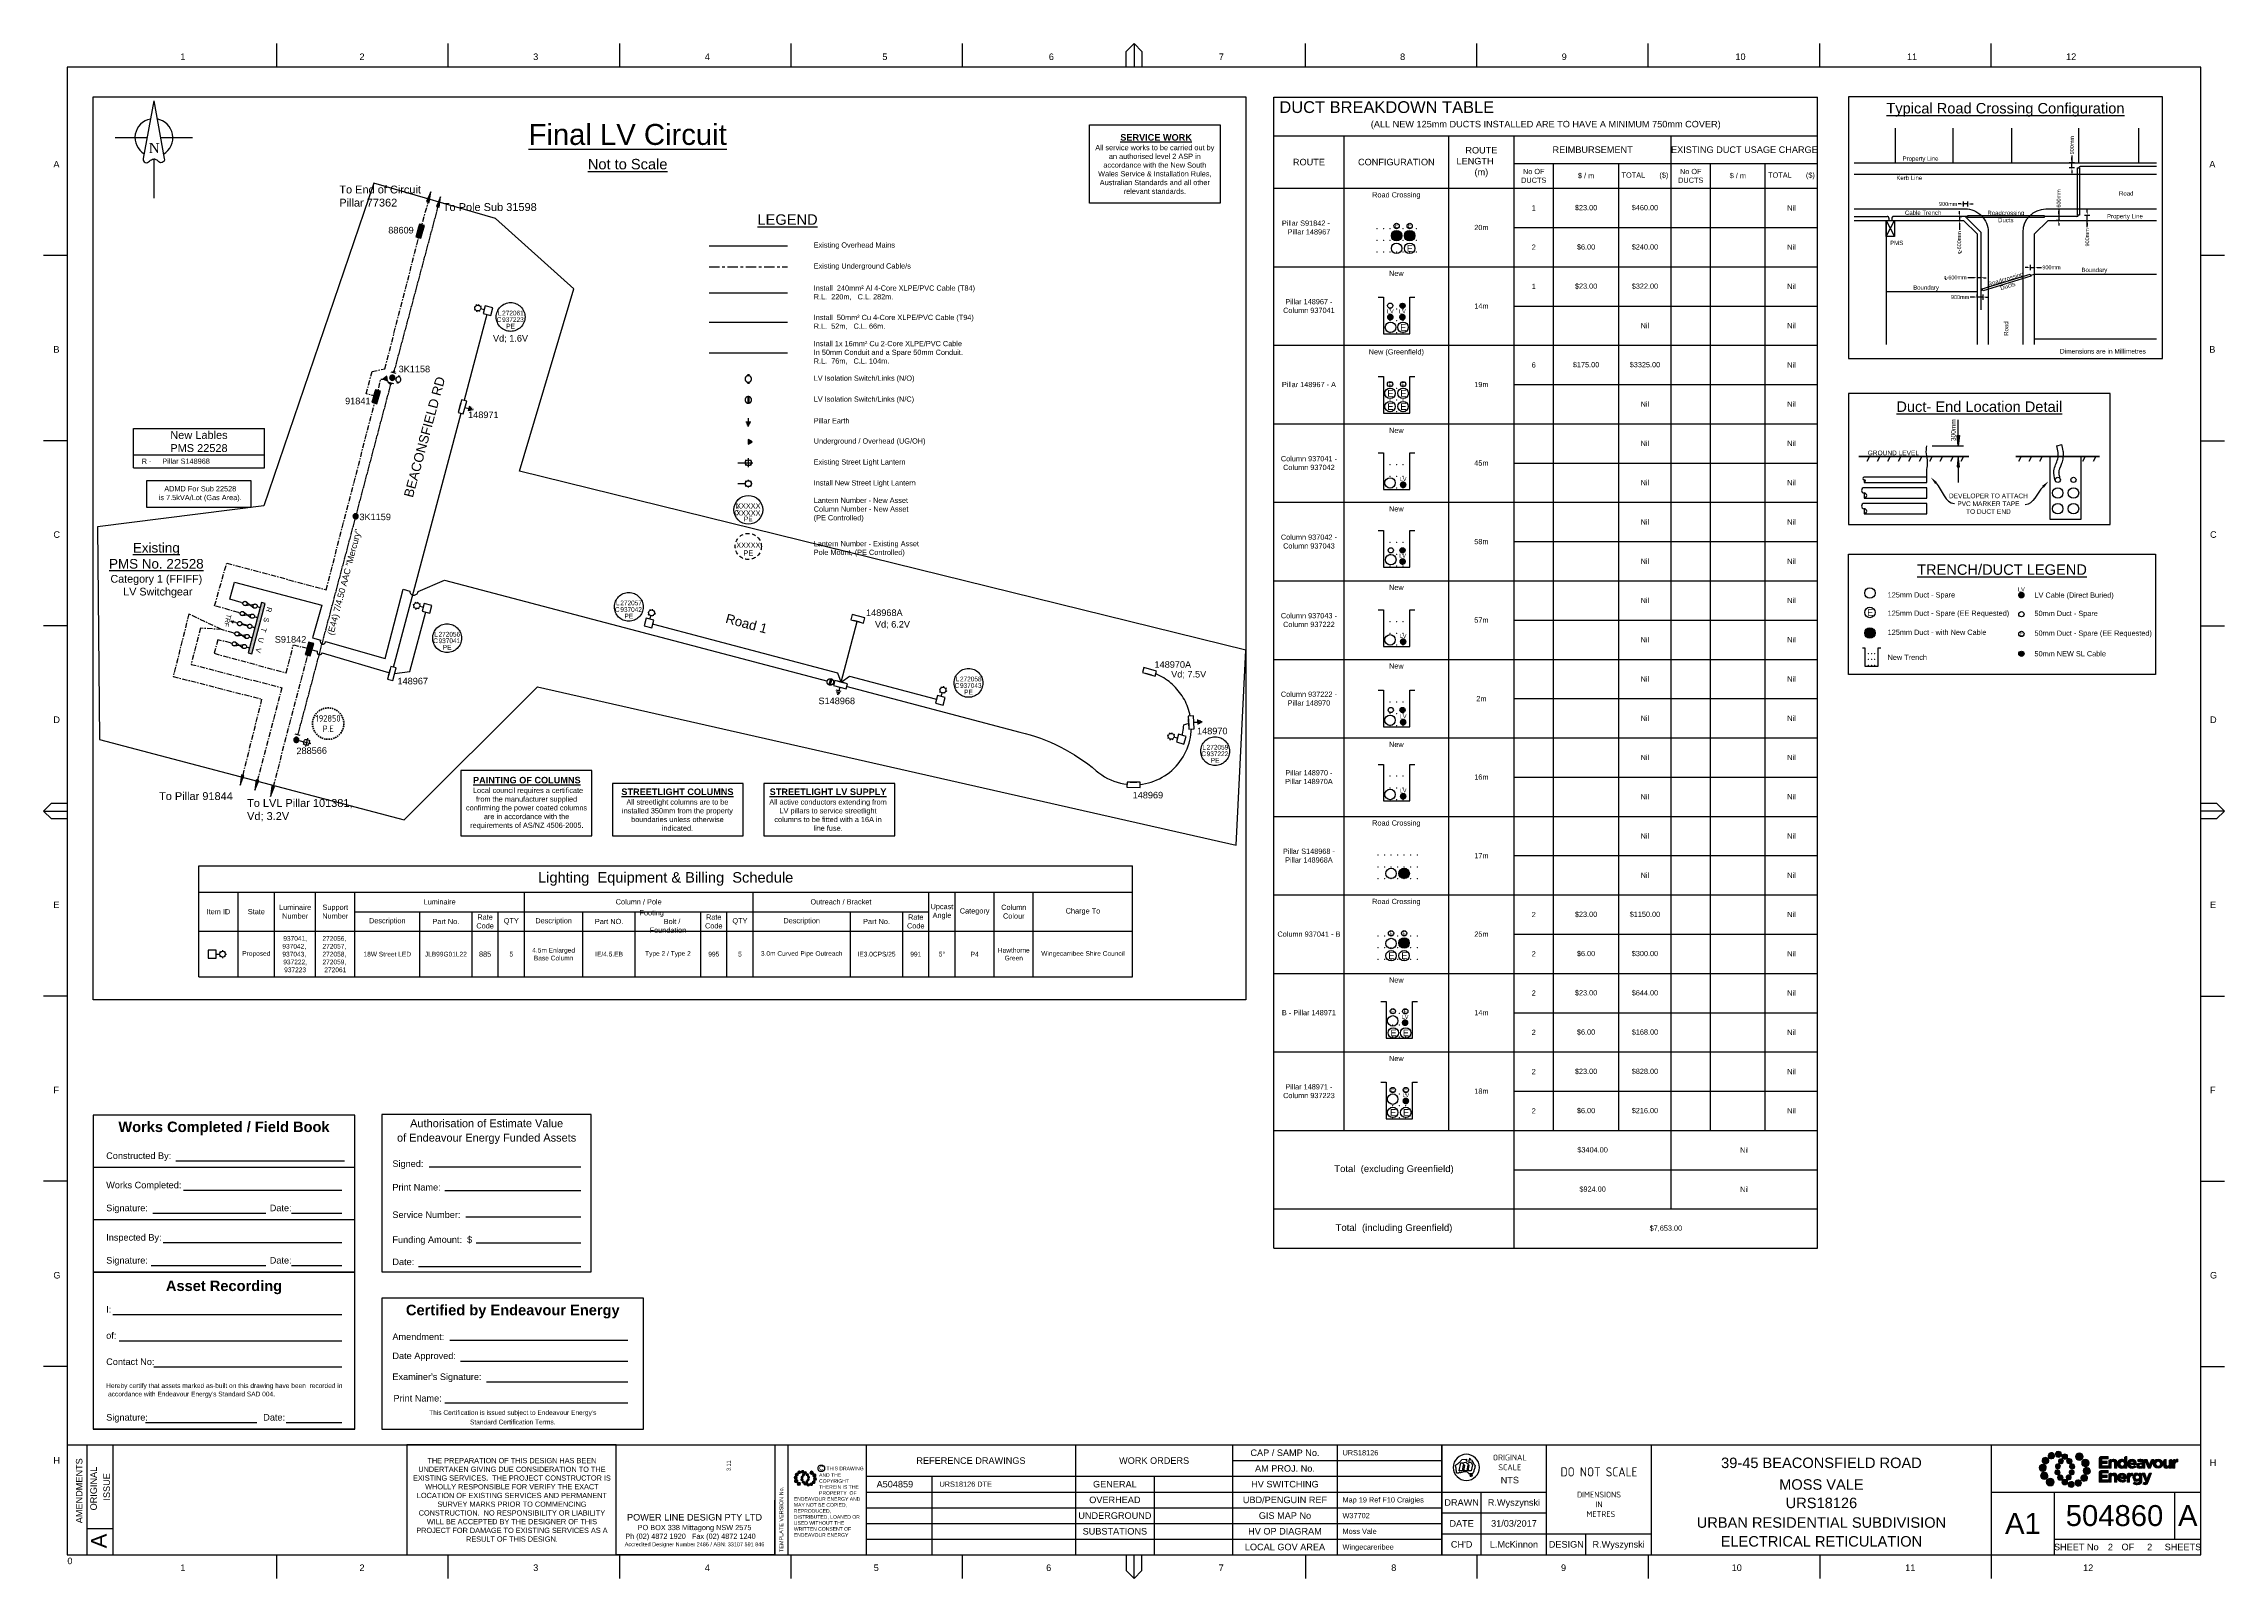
# Paper-space layout 'Circuits' of a CAD drawing. Header units: metres, sheet in millimetres. Extents: x -9 to 824, y -9 to 577.
# The model-space entities are those that its viewports show. They can reach past a viewport. Long polylines and large blocks are cut down to what shows.
import ezdxf
from ezdxf import colors
from ezdxf.entities.mleader import LeaderData, LeaderLine
from ezdxf.enums import TextEntityAlignment as Align
from ezdxf.math import Vec2, Vec3

# ---------------------------------------------------------------- set-up
doc = ezdxf.new("R2010")
doc.units = ezdxf.units.M
for name, pattern in [('Cable Exist OH', [1, 1, 0]), ('Cable Exist UG', [7, 4, -1, 1, -1]), ('Dash', [5, 3, -2]), ('DASHED', [19.05, 12.7, -6.35]), ('DOT', [6.35, 0, -6.35]), ('IE Trench LV', [5.5, 4, -1.5])]:
    doc.linetypes.add(name, pattern=pattern)
doc.layers.get('0').update_dxf_attribs({"color": 6})
for name, color, linetype, lineweight in [('_User Dimensions', 140, 'Continuous', 13), ('_User_LV_Exist', 5, 'Continuous', 25), ('Cadastre Easements_SP_EXT', 96, 'DASHED', 15), ('Mains_LV_EXT', 163, 'Continuous', 25), ('Mains_LV_SL_EXT', 135, 'Continuous', 25)]:
    doc.layers.add(name, color=color, linetype=linetype, lineweight=lineweight)
doc.layers.add('_User Miscellaneous10', color=252, linetype='Continuous', lineweight=13, transparency=0.5)
for name, color, linetype in [('Equip_LV_EXT', 7, 'Continuous'), ('Equip_LV_NEW', 2, 'Continuous'), ('Equip_SP_LV_EXT', 7, 'Continuous'), ('Notes', 7, 'Continuous'), ('Notes_LV_MISC', 161, 'Continuous'), ('SupportsUG_SP_LV_SL_EXT', 7, 'Continuous')]:
    doc.layers.add(name, color=color, linetype=linetype)
doc.layers.add('Viewports', color=6, linetype='Continuous', plot=False)
doc.styles.add('ARIAL', font='arial.ttf', dxfattribs={"height": 2})
doc.styles.add('COLUMN_LABEL', font='arial.ttf', dxfattribs={"height": 2})
doc.styles.add('iecARIAL', font='arial.ttf', dxfattribs={"height": 2})
doc.styles.add('iecISOCP', font='isocp.shx')
doc.styles.add('iecNAME', font='times.ttf')
doc.styles.add('ieISOCP', font='arial.ttf', dxfattribs={"height": 1.5})
doc.styles.add('IESYMBOL1', font='isocp.shx')
doc.styles.add('POLE_LABEL', font='arial.ttf', dxfattribs={"height": 2})
doc.styles.add('SL_LABEL', font='arial.ttf', dxfattribs={"height": 2})
doc.styles.get("Standard").update_dxf_attribs({"font": 'arial.ttf'})
doc.linetypes.add('Cable #', pattern='A,4,-0.1,["#",Standard,S=1.6,R=0,X=0,Y=-0.8],-1.35', length=5.45)
doc.linetypes.add('Cable 1', pattern='A,5,-0.3,["//",Standard,S=1.35,R=0,X=0,Y=-0.65],-1.2', length=6.5)
doc.linetypes.add('Cable 3', pattern='A,5,-0.01,[">>",Standard,S=1.5,R=0,X=0,Y=-0.735],-2.4', length=7.41)
doc.linetypes.add('Cable New UG', pattern='A,6,-0.05,["X",Standard,S=1.8,R=0,X=0,Y=-0.94],-1.8', length=7.85)
doc.linetypes.add('Cable o', pattern='A,4,-0.01,["O",Standard,S=1.5,R=0,X=0,Y=-0.75],-1.6', length=5.61)
doc.linetypes.add('Cable x', pattern='A,5,-0.05,["X",Standard,S=1.5,R=0,X=0,Y=-0.75],-1.45', length=6.5)
doc.dimstyles.get("Standard").update_dxf_attribs({"dimtxt": 2, "dimasz": 3, "dimexe": 1, "dimexo": 3, "dimgap": 0.5, "dimtad": 0, "dimlfac": -1, "dimzin": 12, "dimdsep": 46, "dimtxsty": 'Standard', "dimcen": 1, "dimclrd": 256, "dimclre": 256, "dimclrt": 256, "dimadec": 0, "dimazin": 3, "dimtfac": 1, "dimtmove": 0, "dimatfit": 3, "dimfxl": 1, "dimfxlon": 1, "dimtolj": 1, "dimtzin": 0, "dimlwd": -1, "dimlwe": -1, "dimarcsym": 0})

# ---------------------------------------------------------------- blocks, each defined once
blk = doc.blocks.new('NorthPnt 11(NP11)')
for p, q in [((-19.7, 0), (-3.5, 0)), ((-0.1, -10.9), (-0.1, -30.8)), ((3.3, 0), (19.7, 0))]:
    blk.add_line(p, q)
for points in [[(-0.1, 18.8), (-5.4, -10.7, 0.877048), (-2.3, -11.9, -0.1543), (-0.1, -10.9, 0.090511)], [(-0.1, 18.8), (5.3, -10.7, -0.877048), (2.1, -11.9, 0.1543), (-0.1, -10.9, -0.090511)]]:
    blk.add_lwpolyline(points, format="xyb")
for start, end in [(100.5988, 238.8643), (300.0994, 80.4374)]:
    blk.add_arc((0, 0), 9.64, start, end)
at = {"style": 'iecNAME'}
blk.add_text('N', height=5.02, dxfattribs=at).set_placement((-2.6, -7.8))
blk = doc.blocks.new('*U385')
h = blk.add_hatch(color=256)
h.dxf.hatch_style = 1
h.paths.add_polyline_path([(-0.99, -3.88), (0.48, -0.12), (-0.48, 0.12)])
blk.add_line((-0.12, -0.48), (-0.99, -3.88))
at = {"flags": 128}
blk.add_lwpolyline([(-0.99, -3.88), (0.48, -0.12), (-0.48, 0.12)], close=True, dxfattribs=at)
blk.add_circle((0, 0), 0.0001)
blk = doc.blocks.new('*U386')
h = blk.add_hatch(color=256)
h.dxf.hatch_style = 1
h.paths.add_polyline_path([(1.09, 3.85), (-0.48, 0.14), (0.48, -0.14)])
blk.add_line((0.14, 0.48), (1.09, 3.85))
at = {"flags": 128}
blk.add_lwpolyline([(1.09, 3.85), (-0.48, 0.14), (0.48, -0.14)], close=True, dxfattribs=at)
blk.add_circle((0, 0), 0.0001)
blk = doc.blocks.new('*T397')
at = {"layer": 'Notes', "color": 0, "linetype": 'ByBlock', "lineweight": -2, "transparency": 16777216}
for p, q in [((0, 15), (50, 15)), ((0, 0), (0, 15)), ((50, 0), (50, 15)), ((0, 5), (50, 5))]:
    blk.add_line(p, q, dxfattribs=at)
at = {"layer": 'Notes', "color": 0, "transparency": 16777216}
for s, insert, char_height, width, attachment_point in [('PMS 22528', (25, 7.5), 3, 47, 5), ('New Lables', (25, 12.5), 3, 47, 5), ('R -', (5, 2.5), 2, 9, 5), ('Pillar S148968', (11, 2.5), 2, 38, 4)]:
    blk.add_mtext(s, dxfattribs=dict(at, insert=insert, char_height=char_height, width=width, attachment_point=attachment_point))
blk = doc.blocks.new('*D319')
at = {"layer": 'Notes', "transparency": 16777216}
for p, q in [((85.41, 77.59), (85.41, 74.75)), ((85.41, 75.75), (85.41, 76.75)), ((86.41, 74.75), (84.41, 74.75)), ((86.41, 72.77), (84.41, 72.77)), ((85.41, 72.77), (85.41, 74.75)), ((85.41, 72.77), (85.41, 74.75)), ((85.41, 71.77), (85.41, 70.77))]:
    blk.add_line(p, q, dxfattribs=at)
for points in [[(85.24, 75.75), (85.57, 75.75), (85.41, 74.75)], [(85.24, 71.77), (85.57, 71.77), (85.41, 72.77)]]:
    blk.add_solid(points, dxfattribs=at)
at = {"layer": 'Notes', "transparency": 16777216, "insert": (85.41, 81.48), "char_height": 1.5, "attachment_point": 5, "rotation": 90}
blk.add_mtext('\\A1;900mm', dxfattribs=at)
blk = doc.blocks.new('*D312')
at = {"layer": 'Notes', "transparency": 16777216}
for p, q in [((42.4, 55.23), (42.4, 56.23)), ((42.4, 54.23), (43.4, 54.23)), ((42.4, 54.23), (42.4, 52.75)), ((42.4, 51.75), (42.4, 49.08))]:
    blk.add_line(p, q, dxfattribs=at)
for points in [[(42.23, 55.23), (42.57, 55.23), (42.4, 54.23)], [(42.23, 51.75), (42.57, 51.75), (42.4, 52.75)]]:
    blk.add_solid(points, dxfattribs=at)
at = {"layer": 'Notes', "transparency": 16777216, "insert": (42.4, 44.28), "char_height": 1.5, "attachment_point": 5, "rotation": 90}
blk.add_mtext('\\A1;{\\fISOCPEUR|b0|i0|c0|p34;℄}-600mm', dxfattribs=at)
blk = doc.blocks.new('*D313')
at = {"layer": 'Notes', "transparency": 16777216}
for p, q in [((43, 59.02), (42, 59.02)), ((44, 58.02), (44, 60.02)), ((45.65, 59.02), (44, 59.02)), ((45.65, 58.02), (45.65, 60.02)), ((46.65, 59.02), (47.65, 59.02))]:
    blk.add_line(p, q, dxfattribs=at)
for points in [[(43, 59.19), (43, 58.85), (44, 59.02)], [(46.65, 59.19), (46.65, 58.85), (45.65, 59.02)]]:
    blk.add_solid(points, dxfattribs=at)
at = {"layer": 'Notes', "transparency": 16777216, "insert": (38.12, 59.02), "char_height": 1.5, "attachment_point": 5}
blk.add_mtext('\\A1;900mm', dxfattribs=at)
blk = doc.blocks.new('*D314')
at = {"layer": 'Notes', "transparency": 16777216}
for p, q in [((68.53, 34.79), (67.53, 34.79)), ((69.53, 33.79), (69.53, 35.79)), ((69.53, 34.79), (71.14, 34.79)), ((71.14, 33.79), (71.14, 35.79)), ((72.14, 34.79), (73.73, 34.79))]:
    blk.add_line(p, q, dxfattribs=at)
for points in [[(68.53, 34.96), (68.53, 34.62), (69.53, 34.79)], [(72.14, 34.96), (72.14, 34.62), (71.14, 34.79)]]:
    blk.add_solid(points, dxfattribs=at)
at = {"layer": 'Notes', "transparency": 16777216, "insert": (77.61, 34.79), "char_height": 1.5, "attachment_point": 5}
blk.add_mtext('\\A1;900mm', dxfattribs=at)
blk = doc.blocks.new('*D315')
at = {"layer": 'Notes', "transparency": 16777216}
for p, q in [((48.14, 23.45), (46.55, 23.45)), ((49.14, 23.45), (49.14, 24.45)), ((51.35, 23.45), (49.14, 23.45)), ((51.35, 24.45), (51.35, 22.45)), ((52.35, 23.45), (53.35, 23.45))]:
    blk.add_line(p, q, dxfattribs=at)
for points in [[(48.14, 23.62), (48.14, 23.28), (49.14, 23.45)], [(52.35, 23.62), (52.35, 23.28), (51.35, 23.45)]]:
    blk.add_solid(points, dxfattribs=at)
at = {"layer": 'Notes', "transparency": 16777216, "insert": (42.67, 23.45), "char_height": 1.5, "attachment_point": 5}
blk.add_mtext('\\A1;900mm', dxfattribs=at)
blk = doc.blocks.new('*D316')
at = {"layer": 'Notes', "transparency": 16777216}
for p, q in [((80.36, 54.22), (79.36, 54.22)), ((80.74, 52.75), (79.36, 52.75)), ((80.36, 57.24), (80.36, 54.22)), ((80.36, 55.22), (80.36, 56.22)), ((80.36, 54.22), (80.36, 52.75)), ((80.36, 54.22), (80.36, 52.75)), ((80.36, 51.75), (80.36, 50.75))]:
    blk.add_line(p, q, dxfattribs=at)
for points in [[(80.2, 55.22), (80.53, 55.22), (80.36, 54.22)], [(80.2, 51.75), (80.53, 51.75), (80.36, 52.75)]]:
    blk.add_solid(points, dxfattribs=at)
at = {"layer": 'Notes', "transparency": 16777216, "insert": (80.36, 61.13), "char_height": 1.5, "attachment_point": 5, "rotation": 90}
blk.add_mtext('\\A1;600mm', dxfattribs=at)
blk = doc.blocks.new('*D317')
at = {"layer": 'Notes', "transparency": 16777216}
for p, q in [((90.26, 54.73), (92.26, 54.73)), ((90.26, 52.75), (92.26, 52.75)), ((91.26, 55.73), (91.26, 56.73)), ((91.26, 52.75), (91.26, 54.73)), ((91.26, 52.75), (91.26, 54.73)), ((91.26, 50.16), (91.26, 52.75)), ((91.26, 51.75), (91.26, 50.75))]:
    blk.add_line(p, q, dxfattribs=at)
for points in [[(91.1, 55.73), (91.43, 55.73), (91.26, 54.73)], [(91.1, 51.75), (91.43, 51.75), (91.26, 52.75)]]:
    blk.add_solid(points, dxfattribs=at)
at = {"layer": 'Notes', "transparency": 16777216, "insert": (91.26, 46.28), "char_height": 1.5, "attachment_point": 5, "rotation": 90}
blk.add_mtext('\\A1;900mm', dxfattribs=at)
blk = doc.blocks.new('*D318')
at = {"layer": 'Notes', "transparency": 16777216}
for p, q in [((48.14, 30.85), (45.61, 30.85)), ((50.62, 30.85), (49.14, 30.85)), ((51.62, 30.85), (52.62, 30.85))]:
    blk.add_line(p, q, dxfattribs=at)
for points in [[(48.14, 31.02), (48.14, 30.68), (49.14, 30.85)], [(51.62, 31.02), (51.62, 30.68), (50.62, 30.85)]]:
    blk.add_solid(points, dxfattribs=at)
at = {"layer": 'Notes', "transparency": 16777216, "insert": (40.81, 30.85), "char_height": 1.5, "attachment_point": 5}
blk.add_mtext('\\A1;{\\fISOCPEUR|b0|i0|c0|p34;℄}-600mm', dxfattribs=at)
blk = doc.blocks.new('*U338')
h = blk.add_hatch(color=5)
h.dxf.hatch_style = 1
h.paths.add_polyline_path([(1.3, 1.3, 1), (-1.3, 1.3, 1)])
at = {"color": 1, "insert": (0, 3.5), "char_height": 1.5, "width": 1.4, "attachment_point": 5}
blk.add_mtext('{\\C5;LV}', dxfattribs=at)
blk = doc.blocks.new('*U339')
blk.add_circle((0, 1), 1)
blk = doc.blocks.new('*U340')
h = blk.add_hatch(color=4)
h.dxf.hatch_style = 1
h.paths.add_polyline_path([(1, 1, 1), (-1, 1, 1)])
blk.add_circle((0, 1), 1)
blk = doc.blocks.new('*U341')
blk.add_circle((0, 2), 2)
blk = doc.blocks.new('*U459')
blk.add_circle((0, 2), 2)
at = {"insert": (0, 2), "char_height": 2.5, "attachment_point": 5, "line_spacing_factor": 0.8}
blk.add_mtext('{\\T0.9;E}', dxfattribs=at)
blk = doc.blocks.new('*U423')
at = {"flags": 128}
blk.add_lwpolyline([(-7, 14), (-5, 14), (-5, 0), (5, 0), (5, 14), (7, 14)], dxfattribs=at)
at = {"layer": '_User Miscellaneous10'}
for p in [(-2.5, 9.5), (0, 9.5), (2.5, 9.5), (-2.5, 5), (-2.5, 0.5), (0, 5), (0, 0.5), (2.5, 5), (2.5, 0.5)]:
    blk.add_point(p, dxfattribs=at)
blk = doc.blocks.new('*T396')
at = {"layer": 'Notes', "color": 0, "linetype": 'ByBlock', "lineweight": -2, "transparency": 16777216}
for p, q in [((0, 439.76), (207.82, 439.76)), ((0, 0), (0, 439.76)), ((207.82, 0), (207.82, 439.76)), ((0, 425), (207.82, 425)), ((26.82, 45), (26.82, 425)), ((66.82, 45), (66.82, 425)), ((91.82, 0), (91.82, 425)), ((151.82, 15), (151.82, 425)), ((91.82, 414.45), (207.82, 414.45)), ((106.82, 45), (106.82, 414.45)), ((131.82, 45), (131.82, 414.45)), ((166.82, 45), (166.82, 414.45)), ((187.82, 45), (187.82, 414.45)), ((0, 405), (207.82, 405)), ((91.82, 390), (207.82, 390)), ((0, 375), (207.82, 375)), ((91.82, 360), (207.82, 360)), ((0, 345), (207.82, 345)), ((91.82, 330), (207.82, 330)), ((0, 315), (207.82, 315)), ((91.82, 300), (207.82, 300)), ((0, 285), (207.82, 285)), ((91.82, 270), (207.82, 270)), ((0, 255), (207.82, 255)), ((91.82, 240), (207.82, 240)), ((0, 225), (207.82, 225)), ((91.82, 210), (207.82, 210)), ((0, 195), (207.82, 195)), ((91.82, 180), (207.82, 180)), ((0, 165), (207.82, 165)), ((91.82, 150), (207.82, 150)), ((0, 135), (207.82, 135)), ((91.82, 120), (207.82, 120)), ((0, 105), (207.82, 105)), ((91.82, 90), (207.82, 90)), ((0, 75), (207.82, 75)), ((91.82, 60), (207.82, 60)), ((0, 45), (207.82, 45)), ((91.82, 30), (207.82, 30)), ((0, 15), (207.82, 15)), ((0, 0), (207.82, 0))]:
    blk.add_line(p, q, dxfattribs=at)
at = {"layer": 'Notes', "color": 0, "transparency": 16777216}
for s, insert, char_height, width, attachment_point in [('{\\H2.25x;DUCT BREAKDOWN TABLE\\H0.24692x;                                                                                                                                   \\H2.25x;                                                                     (\\C7;ALL NEW 125mm DUCTS INSTALLED ARE TO HAVE A MINIMUM 750mm COVER) }', (103.91, 438.26), 2, 204.8237, 2), ('ROUTE LENGTH      (m)', (79.32, 415), 2.5, 22, 5), ('REIMBURSEMENT', (121.82, 419.73), 2.5, 57, 5), ('EXISTING DUCT USAGE CHARGE', (179.82, 419.73), 2.5, 53, 5), ('ROUTE', (13.41, 415), 2.5, 23.8237, 5), ('CONFIGURATION', (46.82, 415), 2.5, 37, 5), ('No OF DUCTS', (99.32, 409.73), 2, 12, 5), ('$ / m', (119.32, 409.73), 2, 22, 5), ('TOTAL       ($)', (141.82, 409.73), 2, 17, 5), ('No OF DUCTS', (159.32, 409.73), 2, 12, 5), ('$ / m', (177.32, 409.73), 2, 18, 5), ('TOTAL       ($)', (197.82, 409.73), 2, 17, 5), ('Road Crossing', (46.82, 403.5), 2, 37, 2), ('Pillar S91842 -    Pillar 148967', (13.41, 390), 2, 23.8237, 5), ('1', (99.32, 397.5), 2, 12, 5), ('$23.00', (119.32, 397.5), 2, 22, 5), ('$460.00', (141.82, 397.5), 2, 17, 5), ('Nil', (197.82, 397.5), 2, 17, 5), ('20m', (79.32, 390), 2, 22, 5), ('2', (99.32, 382.5), 2, 12, 5), ('$6.00', (119.32, 382.5), 2, 22, 5), ('$240.00', (141.82, 382.5), 2, 17, 5), ('Nil', (197.82, 382.5), 2, 17, 5), ('New', (46.82, 373.5), 2, 37, 2), ('1', (99.32, 367.5), 2, 12, 5), ('$23.00', (119.32, 367.5), 2, 22, 5), ('$322.00', (141.82, 367.5), 2, 17, 5), ('Nil', (197.82, 367.5), 2, 17, 5), ('Pillar 148967 - Column 937041', (13.41, 360), 2, 23.8237, 5), ('14m', (79.32, 360), 2, 22, 5), ('Nil', (141.82, 352.5), 2, 17, 5), ('Nil', (197.82, 352.5), 2, 17, 5), ('New (Greenfield)', (46.82, 343.5), 2, 37, 2), ('6', (99.32, 337.5), 2, 12, 5), ('$175.00', (119.32, 337.5), 2, 22, 5), ('$3325.00', (141.82, 337.5), 2, 17, 5), ('Nil', (197.82, 337.5), 2, 17, 5), ('Pillar 148967 - A', (13.41, 330), 2, 23.8237, 5), ('19m', (79.32, 330), 2, 22, 5), ('Nil', (141.82, 322.5), 2, 17, 5), ('Nil', (197.82, 322.5), 2, 17, 5), ('New', (46.82, 313.5), 2, 37, 2), ('Nil', (141.82, 307.5), 2, 17, 5), ('Nil', (197.82, 307.5), 2, 17, 5), ('Column 937041 - Column 937042', (13.41, 300), 2, 23.8237, 5), ('45m', (79.32, 300), 2, 22, 5), ('Nil', (141.82, 292.5), 2, 17, 5), ('Nil', (197.82, 292.5), 2, 17, 5), ('New', (46.82, 283.5), 2, 37, 2), ('Nil', (141.82, 277.5), 2, 17, 5), ('Nil', (197.82, 277.5), 2, 17, 5), ('Column 937042 - Column 937043', (13.41, 270), 2, 23.8237, 5), ('58m', (79.32, 270), 2, 22, 5), ('Nil', (141.82, 262.5), 2, 17, 5), ('Nil', (197.82, 262.5), 2, 17, 5), ('New', (46.82, 253.5), 2, 37, 2), ('Column 937043 - Column 937222 ', (13.41, 240), 2, 23.8237, 5), ('Nil', (141.82, 247.5), 2, 17, 5), ('Nil', (197.82, 247.5), 2, 17, 5), ('57m', (79.32, 240), 2, 22, 5), ('Nil', (141.82, 232.5), 2, 17, 5), ('Nil', (197.82, 232.5), 2, 17, 5), ('New', (46.82, 223.5), 2, 37, 2), ('Nil', (141.82, 217.5), 2, 17, 5), ('Nil', (197.82, 217.5), 2, 17, 5), ('Column 937222 - Pillar 148970', (13.41, 210), 2, 23.8237, 5), ('2m', (79.32, 210), 2, 22, 5), ('Nil', (141.82, 202.5), 2, 17, 5), ('Nil', (197.82, 202.5), 2, 17, 5), ('New', (46.82, 193.5), 2, 37, 2), ('Nil', (141.82, 187.5), 2, 17, 5), ('Nil', (197.82, 187.5), 2, 17, 5), ('Pillar 148970 - Pillar 148970A', (13.41, 180), 2, 23.8237, 5), ('16m', (79.32, 180), 2, 22, 5), ('Nil', (141.82, 172.5), 2, 17, 5), ('Nil', (197.82, 172.5), 2, 17, 5), ('Road Crossing', (46.82, 163.5), 2, 37, 2), ('Nil', (141.82, 157.5), 2, 17, 5), ('Nil', (197.82, 157.5), 2, 17, 5), ('Pillar S148968 - Pillar 148968A', (13.41, 150), 2, 23.8237, 5), ('17m', (79.32, 150), 2, 22, 5), ('Nil', (141.82, 142.5), 2, 17, 5), ('Nil', (197.82, 142.5), 2, 17, 5), ('Road Crossing', (46.82, 133.5), 2, 37, 2), ('2', (99.32, 127.5), 2, 12, 5), ('$23.00', (119.32, 127.5), 2, 22, 5), ('$1150.00', (141.82, 127.5), 2, 17, 5), ('Nil', (197.82, 127.5), 2, 17, 5), ('Column 937041 - B', (13.41, 120), 2, 23.8237, 5), ('25m', (79.32, 120), 2, 22, 5), ('2', (99.32, 112.5), 2, 12, 5), ('$6.00', (119.32, 112.5), 2, 22, 5), ('$300.00', (141.82, 112.5), 2, 17, 5), ('Nil', (197.82, 112.5), 2, 17, 5), ('New', (46.82, 103.5), 2, 37, 2), ('2', (99.32, 97.5), 2, 12, 5), ('$23.00', (119.32, 97.5), 2, 22, 5), ('$644.00', (141.82, 97.5), 2, 17, 5), ('Nil', (197.82, 97.5), 2, 17, 5), ('B - Pillar 148971', (13.41, 90), 2, 23.8237, 5), ('14m', (79.32, 90), 2, 22, 5), ('2', (99.32, 82.5), 2, 12, 5), ('$6.00', (119.32, 82.5), 2, 22, 5), ('$168.00', (141.82, 82.5), 2, 17, 5), ('Nil', (197.82, 82.5), 2, 17, 5), ('New', (46.82, 73.5), 2, 37, 2), ('2', (99.32, 67.5), 2, 12, 5), ('$23.00', (119.32, 67.5), 2, 22, 5), ('$828.00', (141.82, 67.5), 2, 17, 5), ('Nil', (197.82, 67.5), 2, 17, 5), ('Pillar 148971 - Column 937223', (13.41, 60), 2, 23.8237, 5), ('18m', (79.32, 60), 2, 22, 5), ('2', (99.32, 52.5), 2, 12, 5), ('$6.00', (119.32, 52.5), 2, 22, 5), ('$216.00', (141.82, 52.5), 2, 17, 5), ('Nil', (197.82, 52.5), 2, 17, 5), ('$3404.00', (121.82, 37.5), 2, 57, 5), ('Nil', (179.82, 37.5), 2, 53, 5), ('Total  (excluding Greenfield)', (45.91, 30), 2.6, 88.8237, 5), ('$924.00', (121.82, 22.5), 2, 57, 5), ('Nil', (179.82, 22.5), 2, 53, 5), ('Total  (including Greenfield)', (45.91, 7.5), 2.6, 88.8237, 5), ('$7,653.00', (149.82, 7.5), 2, 113, 5)]:
    blk.add_mtext(s, dxfattribs=dict(at, insert=insert, char_height=char_height, width=width, attachment_point=attachment_point))
blk = doc.blocks.new('*U342')
h = blk.add_hatch(color=5)
h.dxf.hatch_style = 1
h.paths.add_polyline_path([(2, 2, 1), (-2, 2, 1)])
blk.add_circle((0, 2), 2)
blk = doc.blocks.new('EE_LOGO_SMALL')
at = {"layer": 'Notes'}
h = blk.add_hatch(color=256, dxfattribs=at)
edge = h.paths.add_edge_path()
edge.add_spline(control_points=[(-8.4, 2), (-9.2, 2), (-9.8, 1.4), (-9.8, 0.7), (-9.9, -0.1), (-9.3, -0.7), (-8.6, -0.8), (-7.8, -0.8), (-7.2, -0.2), (-7.1, 0.5), (-7.1, 1.3), (-7.7, 1.9), (-8.4, 2)], knot_values=[0, 0, 0, 0, 1, 1, 1, 2, 2, 2, 3, 3, 3, 4, 4, 4, 4], degree=3, periodic=0)
h = blk.add_hatch(color=256, dxfattribs=at)
edge = h.paths.add_edge_path()
edge.add_spline(control_points=[(-6.8, 4.5), (-7.4, 4.8), (-8.2, 4.6), (-8.6, 4), (-8.9, 3.4), (-8.7, 2.6), (-8.1, 2.2), (-7.5, 1.9), (-6.7, 2.1), (-6.3, 2.7), (-6, 3.3), (-6.2, 4.1), (-6.8, 4.5)], knot_values=[0, 0, 0, 0, 1, 1, 1, 2, 2, 2, 3, 3, 3, 4, 4, 4, 4], degree=3, periodic=0)
h = blk.add_hatch(color=256, dxfattribs=at)
edge = h.paths.add_edge_path()
edge.add_spline(control_points=[(-4.2, 5.9), (-4.6, 6.5), (-5.3, 6.6), (-5.9, 6.3), (-6.4, 5.9), (-6.6, 5.1), (-6.2, 4.6), (-5.9, 4), (-5.1, 3.8), (-4.6, 4.2), (-4, 4.6), (-3.8, 5.3), (-4.2, 5.9)], knot_values=[0, 0, 0, 0, 1, 1, 1, 2, 2, 2, 3, 3, 3, 4, 4, 4, 4], degree=3, periodic=0)
h = blk.add_hatch(color=256, dxfattribs=at)
edge = h.paths.add_edge_path()
edge.add_spline(control_points=[(-1.3, 5.9), (-1.4, 6.5), (-2, 7), (-2.6, 6.9), (-3.3, 6.9), (-3.7, 6.3), (-3.7, 5.6), (-3.6, 5), (-3, 4.5), (-2.4, 4.6), (-1.7, 4.7), (-1.3, 5.2), (-1.3, 5.9)], knot_values=[0, 0, 0, 0, 1, 1, 1, 2, 2, 2, 3, 3, 3, 4, 4, 4, 4], degree=3, periodic=0)
h = blk.add_hatch(color=256, dxfattribs=at)
edge = h.paths.add_edge_path()
edge.add_spline(control_points=[(-2.5, 2.1), (-3, 2.2), (-3.5, 1.9), (-3.6, 1.3), (-3.7, 0.8), (-3.4, 0.3), (-2.9, 0.2), (-2.4, 0.1), (-1.9, 0.4), (-1.8, 0.9), (-1.7, 1.5), (-2, 2), (-2.5, 2.1)], knot_values=[0, 0, 0, 0, 1, 1, 1, 2, 2, 2, 3, 3, 3, 4, 4, 4, 4], degree=3, periodic=0)
h = blk.add_hatch(color=256, dxfattribs=at)
edge = h.paths.add_edge_path()
edge.add_spline(control_points=[(1, 4.9), (1, 4.3), (0.5, 3.8), (-0.1, 3.8), (-0.7, 3.8), (-1.2, 4.3), (-1.2, 4.9), (-1.2, 5.5), (-0.7, 6), (-0.1, 6), (0.5, 6), (1, 5.5), (1, 4.9)], knot_values=[0, 0, 0, 0, 1, 1, 1, 2, 2, 2, 3, 3, 3, 4, 4, 4, 4], degree=3, periodic=0)
edge = h.paths.add_edge_path()
edge.add_spline(control_points=[(-1.4, 4), (-1.9, 4.1), (-2.4, 3.8), (-2.5, 3.3), (-2.6, 2.7), (-2.3, 2.2), (-1.8, 2.1), (-1.3, 2), (-0.7, 2.3), (-0.6, 2.9), (-0.5, 3.4), (-0.9, 3.9), (-1.4, 4)], knot_values=[0, 0, 0, 0, 1, 1, 1, 2, 2, 2, 3, 3, 3, 4, 4, 4, 4], degree=3, periodic=0)
h = blk.add_hatch(color=256, dxfattribs=at)
edge = h.paths.add_edge_path()
edge.add_spline(control_points=[(2.3, 2.4), (2.8, 2.8), (2.8, 3.4), (2.4, 3.9), (2, 4.3), (1.4, 4.3), (0.9, 3.9), (0.5, 3.6), (0.5, 2.9), (0.9, 2.5), (1.2, 2), (1.9, 2), (2.3, 2.4)], knot_values=[0, 0, 0, 0, 1, 1, 1, 2, 2, 2, 3, 3, 3, 4, 4, 4, 4], degree=3, periodic=0)
edge = h.paths.add_edge_path()
edge.add_spline(control_points=[(1, 4.9), (1, 4.3), (0.5, 3.8), (-0.1, 3.8), (-0.7, 3.8), (-1.2, 4.3), (-1.2, 4.9), (-1.2, 5.5), (-0.7, 6), (-0.1, 6), (0.5, 6), (1, 5.5), (1, 4.9)], knot_values=[0, 0, 0, 0, 1, 1, 1, 2, 2, 2, 3, 3, 3, 4, 4, 4, 4], degree=3, periodic=0)
h = blk.add_hatch(color=256, dxfattribs=at)
edge = h.paths.add_edge_path()
edge.add_spline(control_points=[(1, 4.9), (1, 4.3), (0.5, 3.8), (-0.1, 3.8), (-0.7, 3.8), (-1.2, 4.3), (-1.2, 4.9), (-1.2, 5.5), (-0.7, 6), (-0.1, 6), (0.5, 6), (1, 5.5), (1, 4.9)], knot_values=[0, 0, 0, 0, 1, 1, 1, 2, 2, 2, 3, 3, 3, 4, 4, 4, 4], degree=3, periodic=0)
edge = h.paths.add_edge_path(flags=16)
edge.add_spline(control_points=[(1, 4.9), (1, 4.3), (0.5, 3.8), (-0.1, 3.8), (-0.7, 3.8), (-1.2, 4.3), (-1.2, 4.9), (-1.2, 5.5), (-0.7, 6), (-0.1, 6), (0.5, 6), (1, 5.5), (1, 4.9)], knot_values=[0, 0, 0, 0, 1, 1, 1, 2, 2, 2, 3, 3, 3, 4, 4, 4, 4], degree=3, periodic=0)
h = blk.add_hatch(color=256, dxfattribs=at)
edge = h.paths.add_edge_path()
edge.add_spline(control_points=[(3, 0.2), (3.5, 0.3), (3.8, 0.9), (3.7, 1.4), (3.6, 1.9), (3, 2.3), (2.5, 2.1), (1.9, 2), (1.6, 1.4), (1.8, 0.9), (1.9, 0.4), (2.5, 0.1), (3, 0.2)], knot_values=[0, 0, 0, 0, 1, 1, 1, 2, 2, 2, 3, 3, 3, 4, 4, 4, 4], degree=3, periodic=0)
h = blk.add_hatch(color=256, dxfattribs=at)
edge = h.paths.add_edge_path()
edge.add_spline(control_points=[(7, 4.9), (7, 4), (6.3, 3.4), (5.5, 3.4), (4.6, 3.4), (4, 4), (4, 4.9), (4, 5.7), (4.6, 6.4), (5.5, 6.4), (6.3, 6.4), (7, 5.7), (7, 4.9)], knot_values=[0, 0, 0, 0, 1, 1, 1, 2, 2, 2, 3, 3, 3, 4, 4, 4, 4], degree=3, periodic=0)
h = blk.add_hatch(color=256, dxfattribs=at)
edge = h.paths.add_edge_path()
edge.add_spline(control_points=[(8.4, 1.1), (9.1, 1.5), (9.4, 2.3), (9.1, 3), (8.8, 3.7), (7.9, 4.1), (7.2, 3.8), (6.5, 3.4), (6.2, 2.6), (6.5, 1.9), (6.8, 1.2), (7.7, 0.8), (8.4, 1.1)], knot_values=[0, 0, 0, 0, 1, 1, 1, 2, 2, 2, 3, 3, 3, 4, 4, 4, 4], degree=3, periodic=0)
h = blk.add_hatch(color=256, dxfattribs=at)
edge = h.paths.add_edge_path()
edge.add_spline(control_points=[(8.3, -1.9), (9, -1.9), (9.7, -1.4), (9.7, -0.6), (9.7, 0.1), (9.2, 0.8), (8.4, 0.8), (7.7, 0.8), (7, 0.3), (7, -0.5), (6.9, -1.2), (7.5, -1.9), (8.3, -1.9)], knot_values=[0, 0, 0, 0, 1, 1, 1, 2, 2, 2, 3, 3, 3, 4, 4, 4, 4], degree=3, periodic=0)
h = blk.add_hatch(color=256, dxfattribs=at)
edge = h.paths.add_edge_path()
edge.add_spline(control_points=[(-8.5, -1.1), (-9.2, -1.4), (-9.6, -2.3), (-9.3, -3), (-8.9, -3.7), (-8.1, -4), (-7.4, -3.7), (-6.7, -3.4), (-6.3, -2.5), (-6.6, -1.8), (-7, -1.1), (-7.8, -0.8), (-8.5, -1.1)], knot_values=[0, 0, 0, 0, 1, 1, 1, 2, 2, 2, 3, 3, 3, 4, 4, 4, 4], degree=3, periodic=0)
h = blk.add_hatch(color=256, dxfattribs=at)
edge = h.paths.add_edge_path()
edge.add_spline(control_points=[(-7.1, -4.8), (-7.1, -4), (-6.5, -3.3), (-5.6, -3.3), (-4.8, -3.3), (-4.1, -4), (-4.1, -4.8), (-4.1, -5.7), (-4.8, -6.3), (-5.6, -6.3), (-6.5, -6.3), (-7.1, -5.7), (-7.1, -4.8)], knot_values=[0, 0, 0, 0, 1, 1, 1, 2, 2, 2, 3, 3, 3, 4, 4, 4, 4], degree=3, periodic=0)
h = blk.add_hatch(color=256, dxfattribs=at)
edge = h.paths.add_edge_path()
edge.add_spline(control_points=[(-3.1, -0.2), (-3.7, -0.3), (-4, -0.8), (-3.8, -1.4), (-3.7, -1.9), (-3.2, -2.2), (-2.6, -2.1), (-2.1, -1.9), (-1.8, -1.4), (-1.9, -0.9), (-2.1, -0.3), (-2.6, 0), (-3.1, -0.2)], knot_values=[0, 0, 0, 0, 1, 1, 1, 2, 2, 2, 3, 3, 3, 4, 4, 4, 4], degree=3, periodic=0)
h = blk.add_hatch(color=256, dxfattribs=at)
edge = h.paths.add_edge_path()
edge.add_spline(control_points=[(-2.5, -2.3), (-2.9, -2.7), (-3, -3.4), (-2.6, -3.8), (-2.2, -4.2), (-1.5, -4.3), (-1.1, -3.9), (-0.7, -3.5), (-0.6, -2.8), (-1, -2.4), (-1.4, -2), (-2, -1.9), (-2.5, -2.3)], knot_values=[0, 0, 0, 0, 1, 1, 1, 2, 2, 2, 3, 3, 3, 4, 4, 4, 4], degree=3, periodic=0)
h = blk.add_hatch(color=256, dxfattribs=at)
edge = h.paths.add_edge_path()
edge.add_spline(control_points=[(-1.2, -4.8), (-1.2, -4.2), (-0.7, -3.7), (-0.1, -3.7), (0.5, -3.7), (1, -4.2), (1, -4.8), (1, -5.4), (0.5, -5.9), (-0.1, -5.9), (-0.7, -5.9), (-1.2, -5.4), (-1.2, -4.8)], knot_values=[0, 0, 0, 0, 1, 1, 1, 2, 2, 2, 3, 3, 3, 4, 4, 4, 4], degree=3, periodic=0)
h = blk.add_hatch(color=256, dxfattribs=at)
edge = h.paths.add_edge_path()
edge.add_spline(control_points=[(1.2, -3.9), (1.7, -4.1), (2.2, -3.7), (2.3, -3.2), (2.5, -2.7), (2.1, -2.2), (1.6, -2.1), (1.1, -2), (0.6, -2.3), (0.5, -2.8), (0.4, -3.3), (0.7, -3.8), (1.2, -3.9)], knot_values=[0, 0, 0, 0, 1, 1, 1, 2, 2, 2, 3, 3, 3, 4, 4, 4, 4], degree=3, periodic=0)
h = blk.add_hatch(color=256, dxfattribs=at)
edge = h.paths.add_edge_path()
edge.add_spline(control_points=[(1.2, -5.8), (1.3, -6.5), (1.8, -6.9), (2.5, -6.9), (3.1, -6.8), (3.6, -6.2), (3.5, -5.6), (3.4, -5), (2.9, -4.5), (2.2, -4.6), (1.6, -4.6), (1.1, -5.2), (1.2, -5.8)], knot_values=[0, 0, 0, 0, 1, 1, 1, 2, 2, 2, 3, 3, 3, 4, 4, 4, 4], degree=3, periodic=0)
h = blk.add_hatch(color=256, dxfattribs=at)
edge = h.paths.add_edge_path()
edge.add_spline(control_points=[(2.4, -2), (2.9, -2.1), (3.4, -1.8), (3.5, -1.3), (3.6, -0.8), (3.3, -0.3), (2.8, -0.2), (2.2, -0.1), (1.7, -0.4), (1.6, -0.9), (1.5, -1.4), (1.8, -1.9), (2.4, -2)], knot_values=[0, 0, 0, 0, 1, 1, 1, 2, 2, 2, 3, 3, 3, 4, 4, 4, 4], degree=3, periodic=0)
h = blk.add_hatch(color=256, dxfattribs=at)
edge = h.paths.add_edge_path()
edge.add_spline(control_points=[(4, -5.8), (4.4, -6.4), (5.2, -6.6), (5.7, -6.2), (6.3, -5.8), (6.5, -5.1), (6.1, -4.5), (5.7, -4), (5, -3.8), (4.4, -4.2), (3.8, -4.5), (3.7, -5.3), (4, -5.8)], knot_values=[0, 0, 0, 0, 1, 1, 1, 2, 2, 2, 3, 3, 3, 4, 4, 4, 4], degree=3, periodic=0)
h = blk.add_hatch(color=256, dxfattribs=at)
edge = h.paths.add_edge_path()
edge.add_spline(control_points=[(6.7, -4.4), (7.3, -4.8), (8.1, -4.6), (8.4, -4), (8.8, -3.3), (8.6, -2.6), (8, -2.2), (7.3, -1.8), (6.6, -2.1), (6.2, -2.7), (5.8, -3.3), (6, -4.1), (6.7, -4.4)], knot_values=[0, 0, 0, 0, 1, 1, 1, 2, 2, 2, 3, 3, 3, 4, 4, 4, 4], degree=3, periodic=0)
at = {"layer": 'Notes', "lineweight": 0}
for points in [[(1.8, 2.1), (1.8, 2.1)], [(-2, -2.1), (-2, -2.1)]]:
    blk.add_lwpolyline(points, dxfattribs=at)
for points in [[(-8.4, 2), (-9.2, 2), (-9.8, 1.4), (-9.8, 0.7), (-9.9, -0.1), (-9.3, -0.7), (-8.6, -0.8), (-7.8, -0.8), (-7.2, -0.2), (-7.1, 0.5), (-7.1, 1.3), (-7.7, 1.9), (-8.4, 2)], [(-6.8, 4.5), (-7.4, 4.8), (-8.2, 4.6), (-8.6, 4), (-8.9, 3.4), (-8.7, 2.6), (-8.1, 2.2), (-7.5, 1.9), (-6.7, 2.1), (-6.3, 2.7), (-6, 3.3), (-6.2, 4.1), (-6.8, 4.5)], [(-4.2, 5.9), (-4.6, 6.5), (-5.3, 6.6), (-5.9, 6.3), (-6.4, 5.9), (-6.6, 5.1), (-6.2, 4.6), (-5.9, 4), (-5.1, 3.8), (-4.6, 4.2), (-4, 4.6), (-3.8, 5.3), (-4.2, 5.9)], [(-1.3, 5.9), (-1.4, 6.5), (-2, 7), (-2.6, 6.9), (-3.3, 6.9), (-3.7, 6.3), (-3.7, 5.6), (-3.6, 5), (-3, 4.5), (-2.4, 4.6), (-1.7, 4.7), (-1.3, 5.2), (-1.3, 5.9)], [(-2.5, 2.1), (-3, 2.2), (-3.5, 1.9), (-3.6, 1.3), (-3.7, 0.8), (-3.4, 0.3), (-2.9, 0.2), (-2.4, 0.1), (-1.9, 0.4), (-1.8, 0.9), (-1.7, 1.5), (-2, 2), (-2.5, 2.1)], [(-1.4, 4), (-1.9, 4.1), (-2.4, 3.8), (-2.5, 3.3), (-2.6, 2.7), (-2.3, 2.2), (-1.8, 2.1), (-1.3, 2), (-0.7, 2.3), (-0.6, 2.9), (-0.5, 3.4), (-0.9, 3.9), (-1.4, 4)], [(1, 4.9), (1, 4.3), (0.5, 3.8), (-0.1, 3.8), (-0.7, 3.8), (-1.2, 4.3), (-1.2, 4.9), (-1.2, 5.5), (-0.7, 6), (-0.1, 6), (0.5, 6), (1, 5.5), (1, 4.9)], [(1, 4.9), (1, 4.3), (0.5, 3.8), (-0.1, 3.8), (-0.7, 3.8), (-1.2, 4.3), (-1.2, 4.9), (-1.2, 5.5), (-0.7, 6), (-0.1, 6), (0.5, 6), (1, 5.5), (1, 4.9)], [(2.3, 2.4), (2.8, 2.8), (2.8, 3.4), (2.4, 3.9), (2, 4.3), (1.4, 4.3), (0.9, 3.9), (0.5, 3.6), (0.5, 2.9), (0.9, 2.5), (1.2, 2), (1.9, 2), (2.3, 2.4)], [(3, 0.2), (3.5, 0.3), (3.8, 0.9), (3.7, 1.4), (3.6, 1.9), (3, 2.3), (2.5, 2.1), (1.9, 2), (1.6, 1.4), (1.8, 0.9), (1.9, 0.4), (2.5, 0.1), (3, 0.2)], [(7, 4.9), (7, 4), (6.3, 3.4), (5.5, 3.4), (4.6, 3.4), (4, 4), (4, 4.9), (4, 5.7), (4.6, 6.4), (5.5, 6.4), (6.3, 6.4), (7, 5.7), (7, 4.9)], [(8.4, 1.1), (9.1, 1.5), (9.4, 2.3), (9.1, 3), (8.8, 3.7), (7.9, 4.1), (7.2, 3.8), (6.5, 3.4), (6.2, 2.6), (6.5, 1.9), (6.8, 1.2), (7.7, 0.8), (8.4, 1.1)], [(8.3, -1.9), (9, -1.9), (9.7, -1.4), (9.7, -0.6), (9.7, 0.1), (9.2, 0.8), (8.4, 0.8), (7.7, 0.8), (7, 0.3), (7, -0.5), (6.9, -1.2), (7.5, -1.9), (8.3, -1.9)], [(-8.5, -1.1), (-9.2, -1.4), (-9.6, -2.3), (-9.3, -3), (-8.9, -3.7), (-8.1, -4), (-7.4, -3.7), (-6.7, -3.4), (-6.3, -2.5), (-6.6, -1.8), (-7, -1.1), (-7.8, -0.8), (-8.5, -1.1)], [(-7.1, -4.8), (-7.1, -4), (-6.5, -3.3), (-5.6, -3.3), (-4.8, -3.3), (-4.1, -4), (-4.1, -4.8), (-4.1, -5.7), (-4.8, -6.3), (-5.6, -6.3), (-6.5, -6.3), (-7.1, -5.7), (-7.1, -4.8)], [(-3.1, -0.2), (-3.7, -0.3), (-4, -0.8), (-3.8, -1.4), (-3.7, -1.9), (-3.2, -2.2), (-2.6, -2.1), (-2.1, -1.9), (-1.8, -1.4), (-1.9, -0.9), (-2.1, -0.3), (-2.6, 0), (-3.1, -0.2)], [(-2.5, -2.3), (-2.9, -2.7), (-3, -3.4), (-2.6, -3.8), (-2.2, -4.2), (-1.5, -4.3), (-1.1, -3.9), (-0.7, -3.5), (-0.6, -2.8), (-1, -2.4), (-1.4, -2), (-2, -1.9), (-2.5, -2.3)], [(-1.2, -4.8), (-1.2, -4.2), (-0.7, -3.7), (-0.1, -3.7), (0.5, -3.7), (1, -4.2), (1, -4.8), (1, -5.4), (0.5, -5.9), (-0.1, -5.9), (-0.7, -5.9), (-1.2, -5.4), (-1.2, -4.8)], [(1.2, -3.9), (1.7, -4.1), (2.2, -3.7), (2.3, -3.2), (2.5, -2.7), (2.1, -2.2), (1.6, -2.1), (1.1, -2), (0.6, -2.3), (0.5, -2.8), (0.4, -3.3), (0.7, -3.8), (1.2, -3.9)], [(1.2, -5.8), (1.3, -6.5), (1.8, -6.9), (2.5, -6.9), (3.1, -6.8), (3.6, -6.2), (3.5, -5.6), (3.4, -5), (2.9, -4.5), (2.2, -4.6), (1.6, -4.6), (1.1, -5.2), (1.2, -5.8)], [(2.4, -2), (2.9, -2.1), (3.4, -1.8), (3.5, -1.3), (3.6, -0.8), (3.3, -0.3), (2.8, -0.2), (2.2, -0.1), (1.7, -0.4), (1.6, -0.9), (1.5, -1.4), (1.8, -1.9), (2.4, -2)], [(4, -5.8), (4.4, -6.4), (5.2, -6.6), (5.7, -6.2), (6.3, -5.8), (6.5, -5.1), (6.1, -4.5), (5.7, -4), (5, -3.8), (4.4, -4.2), (3.8, -4.5), (3.7, -5.3), (4, -5.8)], [(6.7, -4.4), (7.3, -4.8), (8.1, -4.6), (8.4, -4), (8.8, -3.3), (8.6, -2.6), (8, -2.2), (7.3, -1.8), (6.6, -2.1), (6.2, -2.7), (5.8, -3.3), (6, -4.1), (6.7, -4.4)]]:
    blk.add_open_spline(points, degree=3, knots=[0, 0, 0, 0, 1, 1, 1, 2, 2, 2, 3, 3, 3, 4, 4, 4, 4], dxfattribs=at)
blk = doc.blocks.new('EE_COPYRIGHT_A1')
at = {"layer": 'Notes'}
blk.add_circle((9.53, -0.82), 1.15, dxfattribs=at)
at = {"xscale": 0.4, "yscale": 0.4, "zscale": 0.4}
blk.add_blockref('EE_LOGO_SMALL', (3.96, -4.29), dxfattribs=at)
at = {"layer": 'Notes', "insert": (0, 0), "char_height": 1.25, "width": 24.1208, "attachment_point": 1, "style": 'ARIAL'}
blk.add_mtext('\\pt8.75;               ^I{\\H1.2x;C } THIS DRAWING\\P\\pi-8.75,l8.75,t8.75,20;       ^IAND THE ^I\\P\\pi0,t8.75;COPYRIGHT\\P\\pi-8.75,t1.25,8.75;^I^ITHEREIN IS THE PROPERTY  OF \\P\\pi0,l0,t1.25;ENDEAVOUR ENERGY AND MAY NOT BE COPIED, REPRODUCED, DISTRIBUTED, LOANED OR USED WITHOUT THE WRITTEN CONSENT OF ENDEAVOUR ENERGY', dxfattribs=at)
blk = doc.blocks.new('EE_LOGO')
h = blk.add_hatch(color=256)
edge = h.paths.add_edge_path()
edge.add_spline(control_points=[(-25.34, 1.94), (-26.08, 1.98), (-26.72, 1.41), (-26.77, 0.66), (-26.81, -0.09), (-26.24, -0.72), (-25.49, -0.77), (-24.74, -0.81), (-24.1, -0.24), (-24.06, 0.51), (-24.02, 1.25), (-24.59, 1.89), (-25.34, 1.94)], knot_values=[0, 0, 0, 0, 1, 1, 1, 2, 2, 2, 3, 3, 3, 4, 4, 4, 4], degree=3, periodic=0)
h = blk.add_hatch(color=256)
edge = h.paths.add_edge_path()
edge.add_spline(control_points=[(-23.73, 4.46), (-24.34, 4.81), (-25.13, 4.61), (-25.49, 3.99), (-25.85, 3.38), (-25.64, 2.59), (-25.03, 2.23), (-24.41, 1.87), (-23.63, 2.08), (-23.27, 2.69), (-22.91, 3.31), (-23.12, 4.1), (-23.73, 4.46)], knot_values=[0, 0, 0, 0, 1, 1, 1, 2, 2, 2, 3, 3, 3, 4, 4, 4, 4], degree=3, periodic=0)
h = blk.add_hatch(color=256)
edge = h.paths.add_edge_path()
edge.add_spline(control_points=[(-21.12, 5.87), (-21.48, 6.44), (-22.24, 6.61), (-22.81, 6.24), (-23.37, 5.88), (-23.54, 5.12), (-23.17, 4.55), (-22.81, 3.98), (-22.05, 3.82), (-21.48, 4.19), (-20.92, 4.55), (-20.75, 5.31), (-21.12, 5.87)], knot_values=[0, 0, 0, 0, 1, 1, 1, 2, 2, 2, 3, 3, 3, 4, 4, 4, 4], degree=3, periodic=0)
h = blk.add_hatch(color=256)
edge = h.paths.add_edge_path()
edge.add_spline(control_points=[(-19.43, 2.06), (-19.94, 2.17), (-20.44, 1.84), (-20.55, 1.33), (-20.66, 0.82), (-20.34, 0.32), (-19.83, 0.21), (-19.32, 0.1), (-18.81, 0.42), (-18.71, 0.93), (-18.59, 1.44), (-18.92, 1.95), (-19.43, 2.06)], knot_values=[0, 0, 0, 0, 1, 1, 1, 2, 2, 2, 3, 3, 3, 4, 4, 4, 4], degree=3, periodic=0)
h = blk.add_hatch(color=256)
edge = h.paths.add_edge_path()
edge.add_spline(control_points=[(-18.27, 5.87), (-18.34, 6.5), (-18.91, 6.97), (-19.54, 6.9), (-20.18, 6.84), (-20.65, 6.27), (-20.58, 5.63), (-20.52, 4.99), (-19.95, 4.53), (-19.31, 4.59), (-18.67, 4.66), (-18.21, 5.23), (-18.27, 5.87)], knot_values=[0, 0, 0, 0, 1, 1, 1, 2, 2, 2, 3, 3, 3, 4, 4, 4, 4], degree=3, periodic=0)
h = blk.add_hatch(color=256)
edge = h.paths.add_edge_path()
edge.add_spline(control_points=[(-15.91, 4.86), (-15.91, 4.26), (-16.4, 3.77), (-17, 3.77), (-17.6, 3.77), (-18.08, 4.26), (-18.08, 4.86), (-18.08, 5.46), (-17.6, 5.95), (-17, 5.95), (-16.4, 5.95), (-15.91, 5.46), (-15.91, 4.86)], knot_values=[0, 0, 0, 0, 1, 1, 1, 2, 2, 2, 3, 3, 3, 4, 4, 4, 4], degree=3, periodic=0)
edge = h.paths.add_edge_path()
edge.add_spline(control_points=[(-18.29, 3.97), (-18.8, 4.08), (-19.3, 3.76), (-19.41, 3.25), (-19.52, 2.74), (-19.2, 2.23), (-18.69, 2.12), (-18.18, 2.01), (-17.67, 2.33), (-17.56, 2.84), (-17.45, 3.35), (-17.78, 3.86), (-18.29, 3.97)], knot_values=[0, 0, 0, 0, 1, 1, 1, 2, 2, 2, 3, 3, 3, 4, 4, 4, 4], degree=3, periodic=0)
h = blk.add_hatch(color=256)
edge = h.paths.add_edge_path()
edge.add_spline(control_points=[(-14.59, 2.36), (-14.16, 2.75), (-14.12, 3.41), (-14.51, 3.84), (-14.89, 4.27), (-15.55, 4.31), (-15.99, 3.93), (-16.42, 3.54), (-16.46, 2.88), (-16.07, 2.45), (-15.69, 2.01), (-15.02, 1.98), (-14.59, 2.36)], knot_values=[0, 0, 0, 0, 1, 1, 1, 2, 2, 2, 3, 3, 3, 4, 4, 4, 4], degree=3, periodic=0)
edge = h.paths.add_edge_path()
edge.add_spline(control_points=[(-15.91, 4.86), (-15.91, 4.26), (-16.4, 3.77), (-17, 3.77), (-17.6, 3.77), (-18.08, 4.26), (-18.08, 4.86), (-18.08, 5.46), (-17.6, 5.95), (-17, 5.95), (-16.4, 5.95), (-15.91, 5.46), (-15.91, 4.86)], knot_values=[0, 0, 0, 0, 1, 1, 1, 2, 2, 2, 3, 3, 3, 4, 4, 4, 4], degree=3, periodic=0)
h = blk.add_hatch(color=256)
edge = h.paths.add_edge_path()
edge.add_spline(control_points=[(-15.91, 4.86), (-15.91, 4.26), (-16.4, 3.77), (-17, 3.77), (-17.6, 3.77), (-18.08, 4.26), (-18.08, 4.86), (-18.08, 5.46), (-17.6, 5.95), (-17, 5.95), (-16.4, 5.95), (-15.91, 5.46), (-15.91, 4.86)], knot_values=[0, 0, 0, 0, 1, 1, 1, 2, 2, 2, 3, 3, 3, 4, 4, 4, 4], degree=3, periodic=0)
edge = h.paths.add_edge_path(flags=16)
edge.add_spline(control_points=[(-15.91, 4.86), (-15.91, 4.26), (-16.4, 3.77), (-17, 3.77), (-17.6, 3.77), (-18.08, 4.26), (-18.08, 4.86), (-18.08, 5.46), (-17.6, 5.95), (-17, 5.95), (-16.4, 5.95), (-15.91, 5.46), (-15.91, 4.86)], knot_values=[0, 0, 0, 0, 1, 1, 1, 2, 2, 2, 3, 3, 3, 4, 4, 4, 4], degree=3, periodic=0)
h = blk.add_hatch(color=256)
edge = h.paths.add_edge_path()
edge.add_spline(control_points=[(-13.94, 0.18), (-13.41, 0.32), (-13.09, 0.87), (-13.23, 1.4), (-13.37, 1.93), (-13.92, 2.25), (-14.45, 2.11), (-14.98, 1.97), (-15.3, 1.42), (-15.16, 0.89), (-15.02, 0.36), (-14.47, 0.04), (-13.94, 0.18)], knot_values=[0, 0, 0, 0, 1, 1, 1, 2, 2, 2, 3, 3, 3, 4, 4, 4, 4], degree=3, periodic=0)
h = blk.add_hatch(color=256)
edge = h.paths.add_edge_path()
edge.add_spline(control_points=[(-9.93, 4.86), (-9.93, 4.03), (-10.61, 3.35), (-11.44, 3.35), (-12.28, 3.35), (-12.95, 4.03), (-12.95, 4.86), (-12.95, 5.69), (-12.28, 6.37), (-11.44, 6.37), (-10.61, 6.37), (-9.93, 5.69), (-9.93, 4.86)], knot_values=[0, 0, 0, 0, 1, 1, 1, 2, 2, 2, 3, 3, 3, 4, 4, 4, 4], degree=3, periodic=0)
h = blk.add_hatch(color=256)
edge = h.paths.add_edge_path()
edge.add_spline(control_points=[(-8.55, 1.13), (-7.83, 1.45), (-7.5, 2.29), (-7.82, 3.01), (-8.14, 3.73), (-8.98, 4.06), (-9.7, 3.74), (-10.42, 3.42), (-10.75, 2.58), (-10.43, 1.86), (-10.11, 1.14), (-9.27, 0.81), (-8.55, 1.13)], knot_values=[0, 0, 0, 0, 1, 1, 1, 2, 2, 2, 3, 3, 3, 4, 4, 4, 4], degree=3, periodic=0)
h = blk.add_hatch(color=256)
edge = h.paths.add_edge_path()
edge.add_spline(control_points=[(-8.66, -1.92), (-7.91, -1.96), (-7.27, -1.39), (-7.23, -0.64), (-7.19, 0.1), (-7.76, 0.74), (-8.51, 0.78), (-9.25, 0.83), (-9.89, 0.26), (-9.94, -0.49), (-9.98, -1.24), (-9.41, -1.88), (-8.66, -1.92)], knot_values=[0, 0, 0, 0, 1, 1, 1, 2, 2, 2, 3, 3, 3, 4, 4, 4, 4], degree=3, periodic=0)
h = blk.add_hatch(color=256)
edge = h.paths.add_edge_path()
edge.add_spline(control_points=[(-3.85, 0.44), (-3.85, 0.44), (-3.85, 4.25), (-3.85, 4.3), (-3.85, 4.35), (-3.85, 4.86), (-3.29, 4.86), (-2.74, 4.86), (-0.49, 4.86), (-0.49, 4.86), (-0.49, 4.86), (-0.49, 4), (-0.49, 4), (-0.49, 4), (-2.89, 4), (-2.89, 4), (-2.89, 4), (-2.89, 3.1), (-2.89, 3.1), (-2.89, 3.1), (-0.8, 3.1), (-0.8, 3.1), (-0.8, 3.1), (-0.8, 2.23), (-0.8, 2.23), (-0.8, 2.23), (-2.89, 2.23), (-2.89, 2.23), (-2.89, 2.23), (-2.89, 1.31), (-2.89, 1.31), (-2.89, 1.31), (-0.49, 1.31), (-0.49, 1.31), (-0.49, 1.31), (-0.49, 0.44), (-0.49, 0.44), (-0.49, 0.44), (-3.85, 0.44), (-3.85, 0.44)], knot_values=[0, 0, 0, 0, 1, 1, 1, 2, 2, 2, 3, 3, 3, 4, 4, 4, 5, 5, 5, 6, 6, 6, 7, 7, 7, 8, 8, 8, 9, 9, 9, 10, 10, 10, 11, 11, 11, 12, 12, 12, 13, 13, 13, 13], degree=3, periodic=0)
h = blk.add_hatch(color=256)
edge = h.paths.add_edge_path()
edge.add_spline(control_points=[(1.94, 0.44), (1.94, 0.44), (1.94, 2.33), (1.94, 2.33), (1.94, 2.78), (1.73, 3.02), (1.36, 3.02), (1, 3.02), (0.76, 2.78), (0.76, 2.33), (0.76, 2.33), (0.76, 0.44), (0.76, 0.44), (0.76, 0.44), (-0.2, 0.44), (-0.2, 0.44), (-0.2, 0.44), (-0.2, 3.21), (-0.2, 3.27), (-0.2, 3.33), (-0.2, 3.82), (0.36, 3.82), (0.76, 3.82), (0.76, 3.82), (0.76, 3.82), (0.76, 3.82), (0.76, 3.35), (0.76, 3.35), (0.98, 3.63), (1.27, 3.89), (1.75, 3.89), (2.48, 3.89), (2.9, 3.41), (2.9, 2.63), (2.9, 2.63), (2.9, 0.44), (2.9, 0.44), (2.9, 0.44), (1.94, 0.44), (1.94, 0.44)], knot_values=[0, 0, 0, 0, 1, 1, 1, 2, 2, 2, 3, 3, 3, 4, 4, 4, 5, 5, 5, 6, 6, 6, 7, 7, 7, 8, 8, 8, 9, 9, 9, 10, 10, 10, 11, 11, 11, 12, 12, 12, 13, 13, 13, 13], degree=3, periodic=0)
h = blk.add_hatch(color=256)
edge = h.paths.add_edge_path(flags=16)
edge.add_spline(control_points=[(5.8, 2.13), (5.8, 2.69), (5.43, 3.07), (4.98, 3.07), (4.53, 3.07), (4.15, 2.7), (4.15, 2.13), (4.15, 2.13), (4.15, 2.12), (4.15, 2.12), (4.15, 1.56), (4.53, 1.19), (4.98, 1.19), (5.43, 1.19), (5.8, 1.56), (5.8, 2.12), (5.8, 2.12), (5.8, 2.13), (5.8, 2.13)], knot_values=[0, 0, 0, 0, 1, 1, 1, 2, 2, 2, 3, 3, 3, 4, 4, 4, 5, 5, 5, 6, 6, 6, 6], degree=3, periodic=0)
edge = h.paths.add_edge_path()
edge.add_spline(control_points=[(5.79, 0.44), (5.79, 0.44), (5.79, 0.92), (5.79, 0.92), (5.55, 0.6), (5.23, 0.37), (4.73, 0.37), (3.94, 0.37), (3.19, 0.99), (3.19, 2.12), (3.19, 2.12), (3.19, 2.13), (3.19, 2.13), (3.19, 3.26), (3.93, 3.88), (4.73, 3.88), (5.24, 3.88), (5.56, 3.65), (5.79, 3.38), (5.79, 3.38), (5.79, 4.27), (5.79, 4.3), (5.79, 4.34), (5.79, 4.86), (6.34, 4.86), (6.73, 4.86), (6.75, 4.86), (6.75, 4.86), (6.75, 4.86), (6.75, 0.44), (6.75, 0.44), (6.75, 0.44), (5.79, 0.44), (5.79, 0.44)], knot_values=[0, 0, 0, 0, 1, 1, 1, 2, 2, 2, 3, 3, 3, 4, 4, 4, 5, 5, 5, 6, 6, 6, 7, 7, 7, 8, 8, 8, 9, 9, 9, 10, 10, 10, 11, 11, 11, 11], degree=3, periodic=0)
h = blk.add_hatch(color=256)
edge = h.paths.add_edge_path()
edge.add_spline(control_points=[(8.69, 3.89), (7.7, 3.89), (7.01, 3.09), (7.01, 2.13), (7.01, 2.13), (7.01, 2.12), (7.01, 2.12), (7.01, 1.08), (7.77, 0.37), (8.78, 0.37), (9.39, 0.37), (9.85, 0.61), (10.16, 1), (10.16, 1), (9.62, 1.48), (9.62, 1.48), (9.35, 1.24), (9.12, 1.14), (8.79, 1.14), (8.33, 1.13), (8, 1.49), (7.95, 1.86), (7.91, 2.18), (7.93, 2.29), (7.95, 2.43), (8.02, 2.85), (8.29, 3.12), (8.69, 3.12), (9.09, 3.12), (9.34, 2.83), (9.4, 2.4), (9.4, 2.4), (8.14, 2.4), (8.14, 2.4), (8.14, 2.4), (8.12, 1.8), (8.64, 1.8), (9.17, 1.8), (10.32, 1.8), (10.32, 1.8), (10.33, 1.89), (10.34, 1.95), (10.34, 2.04), (10.34, 2.04), (10.34, 2.05), (10.34, 2.05), (10.34, 3.01), (9.82, 3.89), (8.69, 3.89)], knot_values=[0, 0, 0, 0, 1, 1, 1, 2, 2, 2, 3, 3, 3, 4, 4, 4, 5, 5, 5, 6, 6, 6, 7, 7, 7, 8, 8, 8, 9, 9, 9, 10, 10, 10, 11, 11, 11, 12, 12, 12, 13, 13, 13, 14, 14, 14, 15, 15, 15, 16, 16, 16, 16], degree=3, periodic=0)
h = blk.add_hatch(color=256)
edge = h.paths.add_edge_path(flags=16)
edge.add_spline(control_points=[(12.69, 1.8), (12.53, 1.88), (12.31, 1.93), (12.08, 1.93), (11.67, 1.93), (11.42, 1.77), (11.42, 1.46), (11.42, 1.46), (11.42, 1.45), (11.42, 1.45), (11.42, 1.19), (11.63, 1.04), (11.94, 1.04), (12.39, 1.04), (12.69, 1.29), (12.69, 1.63), (12.69, 1.63), (12.69, 1.8), (12.69, 1.8)], knot_values=[0, 0, 0, 0, 1, 1, 1, 2, 2, 2, 3, 3, 3, 4, 4, 4, 5, 5, 5, 6, 6, 6, 6], degree=3, periodic=0)
edge = h.paths.add_edge_path()
edge.add_spline(control_points=[(12.67, 0.44), (12.67, 0.44), (12.67, 0.81), (12.67, 0.81), (12.44, 0.55), (12.12, 0.38), (11.65, 0.38), (11.01, 0.38), (10.49, 0.74), (10.49, 1.41), (10.49, 1.41), (10.49, 1.42), (10.49, 1.42), (10.49, 2.16), (11.05, 2.5), (11.85, 2.5), (12.19, 2.5), (12.44, 2.45), (12.68, 2.37), (12.68, 2.37), (12.68, 2.42), (12.68, 2.42), (12.68, 2.82), (12.43, 3.07), (11.95, 3.07), (11.59, 3.07), (11.33, 3), (11.02, 2.89), (11.02, 2.89), (10.78, 3.62), (10.78, 3.62), (11.15, 3.78), (11.52, 3.89), (12.09, 3.89), (13.14, 3.89), (13.6, 3.35), (13.6, 2.43), (13.6, 2.43), (13.6, 0.44), (13.6, 0.44), (13.6, 0.44), (12.67, 0.44), (12.67, 0.44)], knot_values=[0, 0, 0, 0, 1, 1, 1, 2, 2, 2, 3, 3, 3, 4, 4, 4, 5, 5, 5, 6, 6, 6, 7, 7, 7, 8, 8, 8, 9, 9, 9, 10, 10, 10, 11, 11, 11, 12, 12, 12, 13, 13, 13, 14, 14, 14, 14], degree=3, periodic=0)
h = blk.add_hatch(color=256)
edge = h.paths.add_edge_path()
edge.add_spline(control_points=[(15.71, 0.44), (15.71, 0.44), (14.84, 0.44), (14.84, 0.44), (14.84, 0.44), (13.51, 3.83), (13.51, 3.83), (13.51, 3.83), (14.53, 3.83), (14.53, 3.83), (14.53, 3.83), (15.28, 1.58), (15.28, 1.58), (15.28, 1.58), (15.86, 3.3), (15.86, 3.3), (15.86, 3.3), (16.02, 3.83), (16.4, 3.83), (16.78, 3.83), (17.04, 3.83), (17.04, 3.83), (17.04, 3.83), (15.71, 0.44), (15.71, 0.44)], knot_values=[0, 0, 0, 0, 1, 1, 1, 2, 2, 2, 3, 3, 3, 4, 4, 4, 5, 5, 5, 6, 6, 6, 7, 7, 7, 8, 8, 8, 8], degree=3, periodic=0)
h = blk.add_hatch(color=256)
edge = h.paths.add_edge_path(flags=16)
edge.add_spline(control_points=[(19.52, 2.16), (19.52, 2.66), (19.16, 3.09), (18.63, 3.09), (18.08, 3.09), (17.75, 2.67), (17.75, 2.17), (17.75, 2.17), (17.75, 2.16), (17.75, 2.16), (17.75, 1.66), (18.11, 1.22), (18.64, 1.22), (19.19, 1.22), (19.52, 1.65), (19.52, 2.15), (19.52, 2.15), (19.52, 2.16), (19.52, 2.16)], knot_values=[0, 0, 0, 0, 1, 1, 1, 2, 2, 2, 3, 3, 3, 4, 4, 4, 5, 5, 5, 6, 6, 6, 6], degree=3, periodic=0)
edge = h.paths.add_edge_path()
edge.add_spline(control_points=[(18.63, 0.4), (17.58, 0.4), (16.8, 1.17), (16.8, 2.15), (16.8, 2.15), (16.8, 2.16), (16.8, 2.16), (16.8, 3.13), (17.59, 3.92), (18.64, 3.92), (19.69, 3.92), (20.46, 3.14), (20.46, 2.17), (20.46, 2.17), (20.46, 2.16), (20.46, 2.16), (20.46, 1.19), (19.68, 0.4), (18.63, 0.4)], knot_values=[0, 0, 0, 0, 1, 1, 1, 2, 2, 2, 3, 3, 3, 4, 4, 4, 5, 5, 5, 6, 6, 6, 6], degree=3, periodic=0)
h = blk.add_hatch(color=256)
edge = h.paths.add_edge_path()
edge.add_spline(control_points=[(22.86, 0.44), (22.86, 0.44), (22.86, 0.92), (22.86, 0.92), (22.64, 0.64), (22.36, 0.38), (21.87, 0.38), (21.15, 0.38), (20.72, 0.86), (20.72, 1.63), (20.72, 1.63), (20.72, 3.22), (20.72, 3.27), (20.72, 3.32), (20.72, 3.82), (21.28, 3.82), (21.68, 3.82), (21.68, 3.82), (21.68, 3.82), (21.68, 3.82), (21.68, 1.94), (21.68, 1.94), (21.68, 1.48), (21.9, 1.25), (22.26, 1.25), (22.63, 1.25), (22.86, 1.48), (22.86, 1.94), (22.86, 1.94), (22.86, 3.2), (22.86, 3.27), (22.86, 3.34), (22.87, 3.82), (23.42, 3.82), (23.82, 3.82), (23.82, 3.82), (23.82, 3.82), (23.82, 3.82), (23.82, 0.44), (23.82, 0.44), (23.82, 0.44), (22.86, 0.44), (22.86, 0.44)], knot_values=[0, 0, 0, 0, 1, 1, 1, 2, 2, 2, 3, 3, 3, 4, 4, 4, 5, 5, 5, 6, 6, 6, 7, 7, 7, 8, 8, 8, 9, 9, 9, 10, 10, 10, 11, 11, 11, 12, 12, 12, 13, 13, 13, 14, 14, 14, 14], degree=3, periodic=0)
h = blk.add_hatch(color=256)
edge = h.paths.add_edge_path()
edge.add_spline(control_points=[(26.09, 2.88), (25.46, 2.88), (25.06, 2.5), (25.06, 1.69), (25.06, 1.69), (25.06, 0.44), (25.06, 0.44), (25.06, 0.44), (24.1, 0.44), (24.1, 0.44), (24.1, 0.44), (24.1, 3.24), (24.1, 3.27), (24.1, 3.3), (24.1, 3.83), (24.66, 3.83), (25.22, 3.83), (25.06, 3.83), (25.06, 3.83), (25.06, 3.83), (25.06, 3.14), (25.06, 3.14), (25.26, 3.61), (25.58, 3.91), (26.14, 3.89), (26.14, 3.89), (26.14, 2.88), (26.14, 2.88), (26.14, 2.88), (26.09, 2.88), (26.09, 2.88)], knot_values=[0, 0, 0, 0, 1, 1, 1, 2, 2, 2, 3, 3, 3, 4, 4, 4, 5, 5, 5, 6, 6, 6, 7, 7, 7, 8, 8, 8, 9, 9, 9, 10, 10, 10, 10], degree=3, periodic=0)
h = blk.add_hatch(color=256)
edge = h.paths.add_edge_path()
edge.add_spline(control_points=[(-25.45, -1.11), (-26.17, -1.43), (-26.5, -2.27), (-26.18, -2.99), (-25.86, -3.71), (-25.02, -4.04), (-24.3, -3.72), (-23.58, -3.4), (-23.25, -2.56), (-23.57, -1.84), (-23.88, -1.12), (-24.72, -0.79), (-25.45, -1.11)], knot_values=[0, 0, 0, 0, 1, 1, 1, 2, 2, 2, 3, 3, 3, 4, 4, 4, 4], degree=3, periodic=0)
h = blk.add_hatch(color=256)
edge = h.paths.add_edge_path()
edge.add_spline(control_points=[(-24.06, -4.84), (-24.06, -4.01), (-23.39, -3.33), (-22.55, -3.33), (-21.72, -3.33), (-21.04, -4.01), (-21.04, -4.84), (-21.04, -5.68), (-21.72, -6.35), (-22.55, -6.35), (-23.39, -6.35), (-24.06, -5.68), (-24.06, -4.84)], knot_values=[0, 0, 0, 0, 1, 1, 1, 2, 2, 2, 3, 3, 3, 4, 4, 4, 4], degree=3, periodic=0)
h = blk.add_hatch(color=256)
edge = h.paths.add_edge_path()
edge.add_spline(control_points=[(-20.06, -0.16), (-20.59, -0.3), (-20.9, -0.85), (-20.76, -1.38), (-20.63, -1.91), (-20.08, -2.23), (-19.55, -2.09), (-19.02, -1.95), (-18.7, -1.4), (-18.84, -0.87), (-18.98, -0.34), (-19.52, -0.02), (-20.06, -0.16)], knot_values=[0, 0, 0, 0, 1, 1, 1, 2, 2, 2, 3, 3, 3, 4, 4, 4, 4], degree=3, periodic=0)
h = blk.add_hatch(color=256)
edge = h.paths.add_edge_path()
edge.add_spline(control_points=[(-19.41, -2.34), (-19.84, -2.73), (-19.88, -3.39), (-19.49, -3.82), (-19.1, -4.26), (-18.44, -4.29), (-18.01, -3.91), (-17.58, -3.52), (-17.54, -2.86), (-17.93, -2.43), (-18.31, -2), (-18.97, -1.96), (-19.41, -2.34)], knot_values=[0, 0, 0, 0, 1, 1, 1, 2, 2, 2, 3, 3, 3, 4, 4, 4, 4], degree=3, periodic=0)
h = blk.add_hatch(color=256)
edge = h.paths.add_edge_path()
edge.add_spline(control_points=[(-18.08, -4.84), (-18.08, -4.24), (-17.6, -3.76), (-17, -3.76), (-16.4, -3.76), (-15.91, -4.24), (-15.91, -4.84), (-15.91, -5.44), (-16.4, -5.93), (-17, -5.93), (-17.6, -5.93), (-18.08, -5.44), (-18.08, -4.84)], knot_values=[0, 0, 0, 0, 1, 1, 1, 2, 2, 2, 3, 3, 3, 4, 4, 4, 4], degree=3, periodic=0)
h = blk.add_hatch(color=256)
edge = h.paths.add_edge_path()
edge.add_spline(control_points=[(-15.71, -3.95), (-15.2, -4.06), (-14.69, -3.74), (-14.58, -3.23), (-14.47, -2.72), (-14.8, -2.21), (-15.31, -2.1), (-15.82, -1.99), (-16.32, -2.32), (-16.43, -2.83), (-16.54, -3.34), (-16.22, -3.84), (-15.71, -3.95)], knot_values=[0, 0, 0, 0, 1, 1, 1, 2, 2, 2, 3, 3, 3, 4, 4, 4, 4], degree=3, periodic=0)
h = blk.add_hatch(color=256)
edge = h.paths.add_edge_path()
edge.add_spline(control_points=[(-15.72, -5.85), (-15.66, -6.49), (-15.09, -6.95), (-14.45, -6.89), (-13.81, -6.82), (-13.35, -6.25), (-13.41, -5.62), (-13.48, -4.98), (-14.05, -4.51), (-14.68, -4.58), (-15.33, -4.64), (-15.79, -5.21), (-15.72, -5.85)], knot_values=[0, 0, 0, 0, 1, 1, 1, 2, 2, 2, 3, 3, 3, 4, 4, 4, 4], degree=3, periodic=0)
h = blk.add_hatch(color=256)
edge = h.paths.add_edge_path()
edge.add_spline(control_points=[(-14.57, -2.04), (-14.06, -2.15), (-13.55, -1.83), (-13.44, -1.32), (-13.33, -0.81), (-13.66, -0.3), (-14.17, -0.19), (-14.68, -0.08), (-15.18, -0.4), (-15.29, -0.92), (-15.4, -1.43), (-15.08, -1.93), (-14.57, -2.04)], knot_values=[0, 0, 0, 0, 1, 1, 1, 2, 2, 2, 3, 3, 3, 4, 4, 4, 4], degree=3, periodic=0)
h = blk.add_hatch(color=256)
edge = h.paths.add_edge_path()
edge.add_spline(control_points=[(-12.88, -5.86), (-12.52, -6.43), (-11.76, -6.59), (-11.19, -6.23), (-10.62, -5.86), (-10.46, -5.1), (-10.82, -4.53), (-11.19, -3.97), (-11.95, -3.8), (-12.51, -4.17), (-13.08, -4.53), (-13.25, -5.29), (-12.88, -5.86)], knot_values=[0, 0, 0, 0, 1, 1, 1, 2, 2, 2, 3, 3, 3, 4, 4, 4, 4], degree=3, periodic=0)
h = blk.add_hatch(color=256)
edge = h.paths.add_edge_path()
edge.add_spline(control_points=[(-10.27, -4.44), (-9.65, -4.79), (-8.86, -4.59), (-8.51, -3.97), (-8.15, -3.36), (-8.36, -2.57), (-8.97, -2.22), (-9.58, -1.86), (-10.37, -2.06), (-10.73, -2.68), (-11.09, -3.29), (-10.88, -4.08), (-10.27, -4.44)], knot_values=[0, 0, 0, 0, 1, 1, 1, 2, 2, 2, 3, 3, 3, 4, 4, 4, 4], degree=3, periodic=0)
h = blk.add_hatch(color=256)
edge = h.paths.add_edge_path()
edge.add_spline(control_points=[(-3.85, -4.84), (-3.85, -4.84), (-3.85, -1.03), (-3.85, -0.98), (-3.85, -0.94), (-3.85, -0.42), (-3.29, -0.42), (-2.74, -0.42), (-0.49, -0.42), (-0.49, -0.42), (-0.49, -0.42), (-0.49, -1.29), (-0.49, -1.29), (-0.49, -1.29), (-2.89, -1.29), (-2.89, -1.29), (-2.89, -1.29), (-2.89, -2.19), (-2.89, -2.19), (-2.89, -2.19), (-0.8, -2.19), (-0.8, -2.19), (-0.8, -2.19), (-0.8, -3.05), (-0.8, -3.05), (-0.8, -3.05), (-2.89, -3.05), (-2.89, -3.05), (-2.89, -3.05), (-2.89, -3.98), (-2.89, -3.98), (-2.89, -3.98), (-0.49, -3.98), (-0.49, -3.98), (-0.49, -3.98), (-0.49, -4.84), (-0.49, -4.84), (-0.49, -4.84), (-3.85, -4.84), (-3.85, -4.84)], knot_values=[0, 0, 0, 0, 1, 1, 1, 2, 2, 2, 3, 3, 3, 4, 4, 4, 5, 5, 5, 6, 6, 6, 7, 7, 7, 8, 8, 8, 9, 9, 9, 10, 10, 10, 11, 11, 11, 12, 12, 12, 13, 13, 13, 13], degree=3, periodic=0)
h = blk.add_hatch(color=256)
edge = h.paths.add_edge_path()
edge.add_spline(control_points=[(1.94, -4.84), (1.94, -4.84), (1.94, -2.96), (1.94, -2.96), (1.94, -2.5), (1.73, -2.27), (1.36, -2.27), (1, -2.27), (0.76, -2.5), (0.76, -2.96), (0.76, -2.96), (0.76, -4.84), (0.76, -4.84), (0.76, -4.84), (-0.2, -4.84), (-0.2, -4.84), (-0.2, -4.84), (-0.2, -2.07), (-0.2, -2.01), (-0.2, -1.96), (-0.2, -1.46), (0.36, -1.46), (0.76, -1.46), (0.76, -1.46), (0.76, -1.46), (0.76, -1.46), (0.76, -1.94), (0.76, -1.94), (0.98, -1.65), (1.27, -1.4), (1.75, -1.4), (2.48, -1.4), (2.9, -1.88), (2.9, -2.65), (2.9, -2.65), (2.9, -4.84), (2.9, -4.84), (2.9, -4.84), (1.94, -4.84), (1.94, -4.84)], knot_values=[0, 0, 0, 0, 1, 1, 1, 2, 2, 2, 3, 3, 3, 4, 4, 4, 5, 5, 5, 6, 6, 6, 7, 7, 7, 8, 8, 8, 9, 9, 9, 10, 10, 10, 11, 11, 11, 12, 12, 12, 13, 13, 13, 13], degree=3, periodic=0)
h = blk.add_hatch(color=256)
edge = h.paths.add_edge_path()
edge.add_spline(control_points=[(4.87, -1.4), (3.88, -1.4), (3.19, -2.19), (3.19, -3.16), (3.19, -3.16), (3.19, -3.17), (3.19, -3.17), (3.19, -4.21), (3.94, -4.92), (4.96, -4.92), (5.57, -4.92), (6.03, -4.68), (6.34, -4.29), (6.34, -4.29), (5.79, -3.8), (5.79, -3.8), (5.53, -4.05), (5.29, -4.14), (4.97, -4.15), (4.51, -4.16), (4.18, -3.79), (4.13, -3.42), (4.09, -3.1), (4.11, -3), (4.13, -2.86), (4.2, -2.44), (4.47, -2.17), (4.87, -2.17), (5.27, -2.17), (5.52, -2.46), (5.58, -2.89), (5.58, -2.89), (4.32, -2.89), (4.32, -2.89), (4.32, -2.89), (4.29, -3.49), (4.82, -3.49), (5.35, -3.49), (6.5, -3.49), (6.5, -3.49), (6.51, -3.4), (6.51, -3.34), (6.51, -3.25), (6.51, -3.25), (6.51, -3.23), (6.51, -3.23), (6.51, -2.27), (6, -1.4), (4.87, -1.4)], knot_values=[0, 0, 0, 0, 1, 1, 1, 2, 2, 2, 3, 3, 3, 4, 4, 4, 5, 5, 5, 6, 6, 6, 7, 7, 7, 8, 8, 8, 9, 9, 9, 10, 10, 10, 11, 11, 11, 12, 12, 12, 13, 13, 13, 14, 14, 14, 15, 15, 15, 16, 16, 16, 16], degree=3, periodic=0)
h = blk.add_hatch(color=256)
edge = h.paths.add_edge_path()
edge.add_spline(control_points=[(8.77, -2.4), (8.13, -2.4), (7.74, -2.79), (7.74, -3.6), (7.74, -3.6), (7.74, -4.85), (7.74, -4.85), (7.74, -4.85), (6.78, -4.85), (6.78, -4.85), (6.78, -4.85), (6.78, -2.05), (6.78, -2.02), (6.78, -1.99), (6.77, -1.46), (7.33, -1.46), (7.74, -1.46), (7.74, -1.46), (7.74, -1.46), (7.74, -1.46), (7.74, -2.15), (7.74, -2.15), (7.93, -1.68), (8.25, -1.37), (8.82, -1.4), (8.82, -1.4), (8.82, -2.4), (8.82, -2.4), (8.82, -2.4), (8.77, -2.4), (8.77, -2.4)], knot_values=[0, 0, 0, 0, 1, 1, 1, 2, 2, 2, 3, 3, 3, 4, 4, 4, 5, 5, 5, 6, 6, 6, 7, 7, 7, 8, 8, 8, 9, 9, 9, 10, 10, 10, 10], degree=3, periodic=0)
h = blk.add_hatch(color=256)
edge = h.paths.add_edge_path(flags=16)
edge.add_spline(control_points=[(11.56, -2.97), (11.56, -2.51), (11.2, -2.19), (10.73, -2.19), (10.26, -2.19), (9.91, -2.51), (9.91, -2.97), (9.91, -2.97), (9.91, -2.99), (9.91, -2.99), (9.91, -3.45), (10.26, -3.77), (10.73, -3.77), (11.2, -3.77), (11.56, -3.45), (11.56, -2.99), (11.56, -2.99), (11.56, -2.97), (11.56, -2.97)], knot_values=[0, 0, 0, 0, 1, 1, 1, 2, 2, 2, 3, 3, 3, 4, 4, 4, 5, 5, 5, 6, 6, 6, 6], degree=3, periodic=0)
edge = h.paths.add_edge_path()
edge.add_spline(control_points=[(10.62, -5.87), (10.07, -5.87), (9.55, -5.74), (9.12, -5.51), (9.12, -5.51), (9.45, -4.79), (9.45, -4.79), (9.8, -4.99), (10.14, -5.1), (10.59, -5.1), (11.25, -5.1), (11.56, -4.79), (11.56, -4.18), (11.56, -4.18), (11.56, -4.02), (11.56, -4.02), (11.27, -4.36), (10.96, -4.57), (10.45, -4.57), (9.66, -4.57), (8.95, -3.99), (8.95, -2.99), (8.95, -2.99), (8.95, -2.97), (8.95, -2.97), (8.95, -1.96), (9.68, -1.4), (10.45, -1.4), (10.98, -1.4), (11.29, -1.62), (11.54, -1.9), (11.54, -1.9), (11.54, -1.46), (11.54, -1.46), (11.54, -1.46), (11.54, -1.46), (11.95, -1.46), (12.51, -1.46), (12.5, -2.02), (12.5, -2.02), (12.5, -2.02), (12.5, -4.08), (12.5, -4.08), (12.5, -5.36), (11.87, -5.87), (10.62, -5.87)], knot_values=[0, 0, 0, 0, 1, 1, 1, 2, 2, 2, 3, 3, 3, 4, 4, 4, 5, 5, 5, 6, 6, 6, 7, 7, 7, 8, 8, 8, 9, 9, 9, 10, 10, 10, 11, 11, 11, 12, 12, 12, 13, 13, 13, 14, 14, 14, 15, 15, 15, 15], degree=3, periodic=0)
h = blk.add_hatch(color=256)
edge = h.paths.add_edge_path()
edge.add_spline(control_points=[(14.84, -4.92), (14.58, -5.61), (14.31, -5.87), (13.73, -5.87), (13.38, -5.87), (13.13, -5.78), (12.88, -5.64), (12.88, -5.64), (13.2, -4.94), (13.2, -4.94), (13.33, -5.02), (13.49, -5.07), (13.61, -5.07), (13.78, -5.07), (13.86, -5.02), (13.95, -4.85), (13.95, -4.85), (12.62, -1.46), (12.62, -1.46), (12.62, -1.46), (13.64, -1.46), (13.64, -1.46), (13.64, -1.46), (14.41, -3.76), (14.41, -3.76), (14.41, -3.76), (14.97, -2.01), (14.97, -2.01), (14.97, -2.01), (15.14, -1.46), (15.5, -1.46), (15.86, -1.46), (16.14, -1.46), (16.14, -1.46), (16.14, -1.46), (14.84, -4.92), (14.84, -4.92)], knot_values=[0, 0, 0, 0, 1, 1, 1, 2, 2, 2, 3, 3, 3, 4, 4, 4, 5, 5, 5, 6, 6, 6, 7, 7, 7, 8, 8, 8, 9, 9, 9, 10, 10, 10, 11, 11, 11, 12, 12, 12, 12], degree=3, periodic=0)
at = {"lineweight": 0}
for points in [[(-15.08, 2.11), (-15.08, 2.11)], [(-18.92, -2.1), (-18.92, -2.1)]]:
    blk.add_lwpolyline(points, dxfattribs=at)
for points, knots in [([(-25.34, 1.94), (-26.08, 1.98), (-26.72, 1.41), (-26.77, 0.66), (-26.81, -0.09), (-26.24, -0.72), (-25.49, -0.77), (-24.74, -0.81), (-24.1, -0.24), (-24.06, 0.51), (-24.02, 1.25), (-24.59, 1.89), (-25.34, 1.94)], [0, 0, 0, 0, 1, 1, 1, 2, 2, 2, 3, 3, 3, 4, 4, 4, 4]), ([(-23.73, 4.46), (-24.34, 4.81), (-25.13, 4.61), (-25.49, 3.99), (-25.85, 3.38), (-25.64, 2.59), (-25.03, 2.23), (-24.41, 1.87), (-23.63, 2.08), (-23.27, 2.69), (-22.91, 3.31), (-23.12, 4.1), (-23.73, 4.46)], [0, 0, 0, 0, 1, 1, 1, 2, 2, 2, 3, 3, 3, 4, 4, 4, 4]), ([(-21.12, 5.87), (-21.48, 6.44), (-22.24, 6.61), (-22.81, 6.24), (-23.37, 5.88), (-23.54, 5.12), (-23.17, 4.55), (-22.81, 3.98), (-22.05, 3.82), (-21.48, 4.19), (-20.92, 4.55), (-20.75, 5.31), (-21.12, 5.87)], [0, 0, 0, 0, 1, 1, 1, 2, 2, 2, 3, 3, 3, 4, 4, 4, 4]), ([(-19.43, 2.06), (-19.94, 2.17), (-20.44, 1.84), (-20.55, 1.33), (-20.66, 0.82), (-20.34, 0.32), (-19.83, 0.21), (-19.32, 0.1), (-18.81, 0.42), (-18.71, 0.93), (-18.59, 1.44), (-18.92, 1.95), (-19.43, 2.06)], [0, 0, 0, 0, 1, 1, 1, 2, 2, 2, 3, 3, 3, 4, 4, 4, 4]), ([(-18.27, 5.87), (-18.34, 6.5), (-18.91, 6.97), (-19.54, 6.9), (-20.18, 6.84), (-20.65, 6.27), (-20.58, 5.63), (-20.52, 4.99), (-19.95, 4.53), (-19.31, 4.59), (-18.67, 4.66), (-18.21, 5.23), (-18.27, 5.87)], [0, 0, 0, 0, 1, 1, 1, 2, 2, 2, 3, 3, 3, 4, 4, 4, 4]), ([(-18.29, 3.97), (-18.8, 4.08), (-19.3, 3.76), (-19.41, 3.25), (-19.52, 2.74), (-19.2, 2.23), (-18.69, 2.12), (-18.18, 2.01), (-17.67, 2.33), (-17.56, 2.84), (-17.45, 3.35), (-17.78, 3.86), (-18.29, 3.97)], [0, 0, 0, 0, 1, 1, 1, 2, 2, 2, 3, 3, 3, 4, 4, 4, 4]), ([(-15.91, 4.86), (-15.91, 4.26), (-16.4, 3.77), (-17, 3.77), (-17.6, 3.77), (-18.08, 4.26), (-18.08, 4.86), (-18.08, 5.46), (-17.6, 5.95), (-17, 5.95), (-16.4, 5.95), (-15.91, 5.46), (-15.91, 4.86)], [0, 0, 0, 0, 1, 1, 1, 2, 2, 2, 3, 3, 3, 4, 4, 4, 4]), ([(-15.91, 4.86), (-15.91, 4.26), (-16.4, 3.77), (-17, 3.77), (-17.6, 3.77), (-18.08, 4.26), (-18.08, 4.86), (-18.08, 5.46), (-17.6, 5.95), (-17, 5.95), (-16.4, 5.95), (-15.91, 5.46), (-15.91, 4.86)], [0, 0, 0, 0, 1, 1, 1, 2, 2, 2, 3, 3, 3, 4, 4, 4, 4]), ([(-14.59, 2.36), (-14.16, 2.75), (-14.12, 3.41), (-14.51, 3.84), (-14.89, 4.27), (-15.55, 4.31), (-15.99, 3.93), (-16.42, 3.54), (-16.46, 2.88), (-16.07, 2.45), (-15.69, 2.01), (-15.02, 1.98), (-14.59, 2.36)], [0, 0, 0, 0, 1, 1, 1, 2, 2, 2, 3, 3, 3, 4, 4, 4, 4]), ([(-13.94, 0.18), (-13.41, 0.32), (-13.09, 0.87), (-13.23, 1.4), (-13.37, 1.93), (-13.92, 2.25), (-14.45, 2.11), (-14.98, 1.97), (-15.3, 1.42), (-15.16, 0.89), (-15.02, 0.36), (-14.47, 0.04), (-13.94, 0.18)], [0, 0, 0, 0, 1, 1, 1, 2, 2, 2, 3, 3, 3, 4, 4, 4, 4]), ([(-9.93, 4.86), (-9.93, 4.03), (-10.61, 3.35), (-11.44, 3.35), (-12.28, 3.35), (-12.95, 4.03), (-12.95, 4.86), (-12.95, 5.69), (-12.28, 6.37), (-11.44, 6.37), (-10.61, 6.37), (-9.93, 5.69), (-9.93, 4.86)], [0, 0, 0, 0, 1, 1, 1, 2, 2, 2, 3, 3, 3, 4, 4, 4, 4]), ([(-8.55, 1.13), (-7.83, 1.45), (-7.5, 2.29), (-7.82, 3.01), (-8.14, 3.73), (-8.98, 4.06), (-9.7, 3.74), (-10.42, 3.42), (-10.75, 2.58), (-10.43, 1.86), (-10.11, 1.14), (-9.27, 0.81), (-8.55, 1.13)], [0, 0, 0, 0, 1, 1, 1, 2, 2, 2, 3, 3, 3, 4, 4, 4, 4]), ([(-8.66, -1.92), (-7.91, -1.96), (-7.27, -1.39), (-7.23, -0.64), (-7.19, 0.1), (-7.76, 0.74), (-8.51, 0.78), (-9.25, 0.83), (-9.89, 0.26), (-9.94, -0.49), (-9.98, -1.24), (-9.41, -1.88), (-8.66, -1.92)], [0, 0, 0, 0, 1, 1, 1, 2, 2, 2, 3, 3, 3, 4, 4, 4, 4]), ([(-3.85, 0.44), (-3.85, 0.44), (-3.85, 4.25), (-3.85, 4.3), (-3.85, 4.35), (-3.85, 4.86), (-3.29, 4.86), (-2.74, 4.86), (-0.49, 4.86), (-0.49, 4.86), (-0.49, 4.86), (-0.49, 4), (-0.49, 4), (-0.49, 4), (-2.89, 4), (-2.89, 4), (-2.89, 4), (-2.89, 3.1), (-2.89, 3.1), (-2.89, 3.1), (-0.8, 3.1), (-0.8, 3.1), (-0.8, 3.1), (-0.8, 2.23), (-0.8, 2.23), (-0.8, 2.23), (-2.89, 2.23), (-2.89, 2.23), (-2.89, 2.23), (-2.89, 1.31), (-2.89, 1.31), (-2.89, 1.31), (-0.49, 1.31), (-0.49, 1.31), (-0.49, 1.31), (-0.49, 0.44), (-0.49, 0.44), (-0.49, 0.44), (-3.85, 0.44), (-3.85, 0.44)], [0, 0, 0, 0, 1, 1, 1, 2, 2, 2, 3, 3, 3, 4, 4, 4, 5, 5, 5, 6, 6, 6, 7, 7, 7, 8, 8, 8, 9, 9, 9, 10, 10, 10, 11, 11, 11, 12, 12, 12, 13, 13, 13, 13]), ([(1.94, 0.44), (1.94, 0.44), (1.94, 2.33), (1.94, 2.33), (1.94, 2.78), (1.73, 3.02), (1.36, 3.02), (1, 3.02), (0.76, 2.78), (0.76, 2.33), (0.76, 2.33), (0.76, 0.44), (0.76, 0.44), (0.76, 0.44), (-0.2, 0.44), (-0.2, 0.44), (-0.2, 0.44), (-0.2, 3.21), (-0.2, 3.27), (-0.2, 3.33), (-0.2, 3.82), (0.36, 3.82), (0.76, 3.82), (0.76, 3.82), (0.76, 3.82), (0.76, 3.82), (0.76, 3.35), (0.76, 3.35), (0.98, 3.63), (1.27, 3.89), (1.75, 3.89), (2.48, 3.89), (2.9, 3.41), (2.9, 2.63), (2.9, 2.63), (2.9, 0.44), (2.9, 0.44), (2.9, 0.44), (1.94, 0.44), (1.94, 0.44)], [0, 0, 0, 0, 1, 1, 1, 2, 2, 2, 3, 3, 3, 4, 4, 4, 5, 5, 5, 6, 6, 6, 7, 7, 7, 8, 8, 8, 9, 9, 9, 10, 10, 10, 11, 11, 11, 12, 12, 12, 13, 13, 13, 13]), ([(5.79, 0.44), (5.79, 0.44), (5.79, 0.92), (5.79, 0.92), (5.55, 0.6), (5.23, 0.37), (4.73, 0.37), (3.94, 0.37), (3.19, 0.99), (3.19, 2.12), (3.19, 2.12), (3.19, 2.13), (3.19, 2.13), (3.19, 3.26), (3.93, 3.88), (4.73, 3.88), (5.24, 3.88), (5.56, 3.65), (5.79, 3.38), (5.79, 3.38), (5.79, 4.27), (5.79, 4.3), (5.79, 4.34), (5.79, 4.86), (6.34, 4.86), (6.73, 4.86), (6.75, 4.86), (6.75, 4.86), (6.75, 4.86), (6.75, 0.44), (6.75, 0.44), (6.75, 0.44), (5.79, 0.44), (5.79, 0.44)], [0, 0, 0, 0, 1, 1, 1, 2, 2, 2, 3, 3, 3, 4, 4, 4, 5, 5, 5, 6, 6, 6, 7, 7, 7, 8, 8, 8, 9, 9, 9, 10, 10, 10, 11, 11, 11, 11]), ([(5.8, 2.13), (5.8, 2.69), (5.43, 3.07), (4.98, 3.07), (4.53, 3.07), (4.15, 2.7), (4.15, 2.13), (4.15, 2.13), (4.15, 2.12), (4.15, 2.12), (4.15, 1.56), (4.53, 1.19), (4.98, 1.19), (5.43, 1.19), (5.8, 1.56), (5.8, 2.12), (5.8, 2.12), (5.8, 2.13), (5.8, 2.13)], [0, 0, 0, 0, 1, 1, 1, 2, 2, 2, 3, 3, 3, 4, 4, 4, 5, 5, 5, 6, 6, 6, 6]), ([(8.69, 3.89), (7.7, 3.89), (7.01, 3.09), (7.01, 2.13), (7.01, 2.13), (7.01, 2.12), (7.01, 2.12), (7.01, 1.08), (7.77, 0.37), (8.78, 0.37), (9.39, 0.37), (9.85, 0.61), (10.16, 1), (10.16, 1), (9.62, 1.48), (9.62, 1.48), (9.35, 1.24), (9.12, 1.14), (8.79, 1.14), (8.33, 1.13), (8, 1.49), (7.95, 1.86), (7.91, 2.18), (7.93, 2.29), (7.95, 2.43), (8.02, 2.85), (8.29, 3.12), (8.69, 3.12), (9.09, 3.12), (9.34, 2.83), (9.4, 2.4), (9.4, 2.4), (8.14, 2.4), (8.14, 2.4), (8.14, 2.4), (8.12, 1.8), (8.64, 1.8), (9.17, 1.8), (10.32, 1.8), (10.32, 1.8), (10.33, 1.89), (10.34, 1.95), (10.34, 2.04), (10.34, 2.04), (10.34, 2.05), (10.34, 2.05), (10.34, 3.01), (9.82, 3.89), (8.69, 3.89)], [0, 0, 0, 0, 1, 1, 1, 2, 2, 2, 3, 3, 3, 4, 4, 4, 5, 5, 5, 6, 6, 6, 7, 7, 7, 8, 8, 8, 9, 9, 9, 10, 10, 10, 11, 11, 11, 12, 12, 12, 13, 13, 13, 14, 14, 14, 15, 15, 15, 16, 16, 16, 16]), ([(12.67, 0.44), (12.67, 0.44), (12.67, 0.81), (12.67, 0.81), (12.44, 0.55), (12.12, 0.38), (11.65, 0.38), (11.01, 0.38), (10.49, 0.74), (10.49, 1.41), (10.49, 1.41), (10.49, 1.42), (10.49, 1.42), (10.49, 2.16), (11.05, 2.5), (11.85, 2.5), (12.19, 2.5), (12.44, 2.45), (12.68, 2.37), (12.68, 2.37), (12.68, 2.42), (12.68, 2.42), (12.68, 2.82), (12.43, 3.07), (11.95, 3.07), (11.59, 3.07), (11.33, 3), (11.02, 2.89), (11.02, 2.89), (10.78, 3.62), (10.78, 3.62), (11.15, 3.78), (11.52, 3.89), (12.09, 3.89), (13.14, 3.89), (13.6, 3.35), (13.6, 2.43), (13.6, 2.43), (13.6, 0.44), (13.6, 0.44), (13.6, 0.44), (12.67, 0.44), (12.67, 0.44)], [0, 0, 0, 0, 1, 1, 1, 2, 2, 2, 3, 3, 3, 4, 4, 4, 5, 5, 5, 6, 6, 6, 7, 7, 7, 8, 8, 8, 9, 9, 9, 10, 10, 10, 11, 11, 11, 12, 12, 12, 13, 13, 13, 14, 14, 14, 14]), ([(12.69, 1.8), (12.53, 1.88), (12.31, 1.93), (12.08, 1.93), (11.67, 1.93), (11.42, 1.77), (11.42, 1.46), (11.42, 1.46), (11.42, 1.45), (11.42, 1.45), (11.42, 1.19), (11.63, 1.04), (11.94, 1.04), (12.39, 1.04), (12.69, 1.29), (12.69, 1.63), (12.69, 1.63), (12.69, 1.8), (12.69, 1.8)], [0, 0, 0, 0, 1, 1, 1, 2, 2, 2, 3, 3, 3, 4, 4, 4, 5, 5, 5, 6, 6, 6, 6]), ([(15.71, 0.44), (15.71, 0.44), (14.84, 0.44), (14.84, 0.44), (14.84, 0.44), (13.51, 3.83), (13.51, 3.83), (13.51, 3.83), (14.53, 3.83), (14.53, 3.83), (14.53, 3.83), (15.28, 1.58), (15.28, 1.58), (15.28, 1.58), (15.86, 3.3), (15.86, 3.3), (15.86, 3.3), (16.02, 3.83), (16.4, 3.83), (16.78, 3.83), (17.04, 3.83), (17.04, 3.83), (17.04, 3.83), (15.71, 0.44), (15.71, 0.44)], [0, 0, 0, 0, 1, 1, 1, 2, 2, 2, 3, 3, 3, 4, 4, 4, 5, 5, 5, 6, 6, 6, 7, 7, 7, 8, 8, 8, 8]), ([(18.63, 0.4), (17.58, 0.4), (16.8, 1.17), (16.8, 2.15), (16.8, 2.15), (16.8, 2.16), (16.8, 2.16), (16.8, 3.13), (17.59, 3.92), (18.64, 3.92), (19.69, 3.92), (20.46, 3.14), (20.46, 2.17), (20.46, 2.17), (20.46, 2.16), (20.46, 2.16), (20.46, 1.19), (19.68, 0.4), (18.63, 0.4)], [0, 0, 0, 0, 1, 1, 1, 2, 2, 2, 3, 3, 3, 4, 4, 4, 5, 5, 5, 6, 6, 6, 6]), ([(19.52, 2.16), (19.52, 2.66), (19.16, 3.09), (18.63, 3.09), (18.08, 3.09), (17.75, 2.67), (17.75, 2.17), (17.75, 2.17), (17.75, 2.16), (17.75, 2.16), (17.75, 1.66), (18.11, 1.22), (18.64, 1.22), (19.19, 1.22), (19.52, 1.65), (19.52, 2.15), (19.52, 2.15), (19.52, 2.16), (19.52, 2.16)], [0, 0, 0, 0, 1, 1, 1, 2, 2, 2, 3, 3, 3, 4, 4, 4, 5, 5, 5, 6, 6, 6, 6]), ([(22.86, 0.44), (22.86, 0.44), (22.86, 0.92), (22.86, 0.92), (22.64, 0.64), (22.36, 0.38), (21.87, 0.38), (21.15, 0.38), (20.72, 0.86), (20.72, 1.63), (20.72, 1.63), (20.72, 3.22), (20.72, 3.27), (20.72, 3.32), (20.72, 3.82), (21.28, 3.82), (21.68, 3.82), (21.68, 3.82), (21.68, 3.82), (21.68, 3.82), (21.68, 1.94), (21.68, 1.94), (21.68, 1.48), (21.9, 1.25), (22.26, 1.25), (22.63, 1.25), (22.86, 1.48), (22.86, 1.94), (22.86, 1.94), (22.86, 3.2), (22.86, 3.27), (22.86, 3.34), (22.87, 3.82), (23.42, 3.82), (23.82, 3.82), (23.82, 3.82), (23.82, 3.82), (23.82, 3.82), (23.82, 0.44), (23.82, 0.44), (23.82, 0.44), (22.86, 0.44), (22.86, 0.44)], [0, 0, 0, 0, 1, 1, 1, 2, 2, 2, 3, 3, 3, 4, 4, 4, 5, 5, 5, 6, 6, 6, 7, 7, 7, 8, 8, 8, 9, 9, 9, 10, 10, 10, 11, 11, 11, 12, 12, 12, 13, 13, 13, 14, 14, 14, 14]), ([(26.09, 2.88), (25.46, 2.88), (25.06, 2.5), (25.06, 1.69), (25.06, 1.69), (25.06, 0.44), (25.06, 0.44), (25.06, 0.44), (24.1, 0.44), (24.1, 0.44), (24.1, 0.44), (24.1, 3.24), (24.1, 3.27), (24.1, 3.3), (24.1, 3.83), (24.66, 3.83), (25.22, 3.83), (25.06, 3.83), (25.06, 3.83), (25.06, 3.83), (25.06, 3.14), (25.06, 3.14), (25.26, 3.61), (25.58, 3.91), (26.14, 3.89), (26.14, 3.89), (26.14, 2.88), (26.14, 2.88), (26.14, 2.88), (26.09, 2.88), (26.09, 2.88)], [0, 0, 0, 0, 1, 1, 1, 2, 2, 2, 3, 3, 3, 4, 4, 4, 5, 5, 5, 6, 6, 6, 7, 7, 7, 8, 8, 8, 9, 9, 9, 10, 10, 10, 10]), ([(-25.45, -1.11), (-26.17, -1.43), (-26.5, -2.27), (-26.18, -2.99), (-25.86, -3.71), (-25.02, -4.04), (-24.3, -3.72), (-23.58, -3.4), (-23.25, -2.56), (-23.57, -1.84), (-23.88, -1.12), (-24.72, -0.79), (-25.45, -1.11)], [0, 0, 0, 0, 1, 1, 1, 2, 2, 2, 3, 3, 3, 4, 4, 4, 4]), ([(-24.06, -4.84), (-24.06, -4.01), (-23.39, -3.33), (-22.55, -3.33), (-21.72, -3.33), (-21.04, -4.01), (-21.04, -4.84), (-21.04, -5.68), (-21.72, -6.35), (-22.55, -6.35), (-23.39, -6.35), (-24.06, -5.68), (-24.06, -4.84)], [0, 0, 0, 0, 1, 1, 1, 2, 2, 2, 3, 3, 3, 4, 4, 4, 4]), ([(-20.06, -0.16), (-20.59, -0.3), (-20.9, -0.85), (-20.76, -1.38), (-20.63, -1.91), (-20.08, -2.23), (-19.55, -2.09), (-19.02, -1.95), (-18.7, -1.4), (-18.84, -0.87), (-18.98, -0.34), (-19.52, -0.02), (-20.06, -0.16)], [0, 0, 0, 0, 1, 1, 1, 2, 2, 2, 3, 3, 3, 4, 4, 4, 4]), ([(-19.41, -2.34), (-19.84, -2.73), (-19.88, -3.39), (-19.49, -3.82), (-19.1, -4.26), (-18.44, -4.29), (-18.01, -3.91), (-17.58, -3.52), (-17.54, -2.86), (-17.93, -2.43), (-18.31, -2), (-18.97, -1.96), (-19.41, -2.34)], [0, 0, 0, 0, 1, 1, 1, 2, 2, 2, 3, 3, 3, 4, 4, 4, 4]), ([(-18.08, -4.84), (-18.08, -4.24), (-17.6, -3.76), (-17, -3.76), (-16.4, -3.76), (-15.91, -4.24), (-15.91, -4.84), (-15.91, -5.44), (-16.4, -5.93), (-17, -5.93), (-17.6, -5.93), (-18.08, -5.44), (-18.08, -4.84)], [0, 0, 0, 0, 1, 1, 1, 2, 2, 2, 3, 3, 3, 4, 4, 4, 4]), ([(-15.71, -3.95), (-15.2, -4.06), (-14.69, -3.74), (-14.58, -3.23), (-14.47, -2.72), (-14.8, -2.21), (-15.31, -2.1), (-15.82, -1.99), (-16.32, -2.32), (-16.43, -2.83), (-16.54, -3.34), (-16.22, -3.84), (-15.71, -3.95)], [0, 0, 0, 0, 1, 1, 1, 2, 2, 2, 3, 3, 3, 4, 4, 4, 4]), ([(-15.72, -5.85), (-15.66, -6.49), (-15.09, -6.95), (-14.45, -6.89), (-13.81, -6.82), (-13.35, -6.25), (-13.41, -5.62), (-13.48, -4.98), (-14.05, -4.51), (-14.68, -4.58), (-15.33, -4.64), (-15.79, -5.21), (-15.72, -5.85)], [0, 0, 0, 0, 1, 1, 1, 2, 2, 2, 3, 3, 3, 4, 4, 4, 4]), ([(-14.57, -2.04), (-14.06, -2.15), (-13.55, -1.83), (-13.44, -1.32), (-13.33, -0.81), (-13.66, -0.3), (-14.17, -0.19), (-14.68, -0.08), (-15.18, -0.4), (-15.29, -0.92), (-15.4, -1.43), (-15.08, -1.93), (-14.57, -2.04)], [0, 0, 0, 0, 1, 1, 1, 2, 2, 2, 3, 3, 3, 4, 4, 4, 4]), ([(-12.88, -5.86), (-12.52, -6.43), (-11.76, -6.59), (-11.19, -6.23), (-10.62, -5.86), (-10.46, -5.1), (-10.82, -4.53), (-11.19, -3.97), (-11.95, -3.8), (-12.51, -4.17), (-13.08, -4.53), (-13.25, -5.29), (-12.88, -5.86)], [0, 0, 0, 0, 1, 1, 1, 2, 2, 2, 3, 3, 3, 4, 4, 4, 4]), ([(-10.27, -4.44), (-9.65, -4.79), (-8.86, -4.59), (-8.51, -3.97), (-8.15, -3.36), (-8.36, -2.57), (-8.97, -2.22), (-9.58, -1.86), (-10.37, -2.06), (-10.73, -2.68), (-11.09, -3.29), (-10.88, -4.08), (-10.27, -4.44)], [0, 0, 0, 0, 1, 1, 1, 2, 2, 2, 3, 3, 3, 4, 4, 4, 4]), ([(-3.85, -4.84), (-3.85, -4.84), (-3.85, -1.03), (-3.85, -0.98), (-3.85, -0.94), (-3.85, -0.42), (-3.29, -0.42), (-2.74, -0.42), (-0.49, -0.42), (-0.49, -0.42), (-0.49, -0.42), (-0.49, -1.29), (-0.49, -1.29), (-0.49, -1.29), (-2.89, -1.29), (-2.89, -1.29), (-2.89, -1.29), (-2.89, -2.19), (-2.89, -2.19), (-2.89, -2.19), (-0.8, -2.19), (-0.8, -2.19), (-0.8, -2.19), (-0.8, -3.05), (-0.8, -3.05), (-0.8, -3.05), (-2.89, -3.05), (-2.89, -3.05), (-2.89, -3.05), (-2.89, -3.98), (-2.89, -3.98), (-2.89, -3.98), (-0.49, -3.98), (-0.49, -3.98), (-0.49, -3.98), (-0.49, -4.84), (-0.49, -4.84), (-0.49, -4.84), (-3.85, -4.84), (-3.85, -4.84)], [0, 0, 0, 0, 1, 1, 1, 2, 2, 2, 3, 3, 3, 4, 4, 4, 5, 5, 5, 6, 6, 6, 7, 7, 7, 8, 8, 8, 9, 9, 9, 10, 10, 10, 11, 11, 11, 12, 12, 12, 13, 13, 13, 13]), ([(1.94, -4.84), (1.94, -4.84), (1.94, -2.96), (1.94, -2.96), (1.94, -2.5), (1.73, -2.27), (1.36, -2.27), (1, -2.27), (0.76, -2.5), (0.76, -2.96), (0.76, -2.96), (0.76, -4.84), (0.76, -4.84), (0.76, -4.84), (-0.2, -4.84), (-0.2, -4.84), (-0.2, -4.84), (-0.2, -2.07), (-0.2, -2.01), (-0.2, -1.96), (-0.2, -1.46), (0.36, -1.46), (0.76, -1.46), (0.76, -1.46), (0.76, -1.46), (0.76, -1.46), (0.76, -1.94), (0.76, -1.94), (0.98, -1.65), (1.27, -1.4), (1.75, -1.4), (2.48, -1.4), (2.9, -1.88), (2.9, -2.65), (2.9, -2.65), (2.9, -4.84), (2.9, -4.84), (2.9, -4.84), (1.94, -4.84), (1.94, -4.84)], [0, 0, 0, 0, 1, 1, 1, 2, 2, 2, 3, 3, 3, 4, 4, 4, 5, 5, 5, 6, 6, 6, 7, 7, 7, 8, 8, 8, 9, 9, 9, 10, 10, 10, 11, 11, 11, 12, 12, 12, 13, 13, 13, 13]), ([(4.87, -1.4), (3.88, -1.4), (3.19, -2.19), (3.19, -3.16), (3.19, -3.16), (3.19, -3.17), (3.19, -3.17), (3.19, -4.21), (3.94, -4.92), (4.96, -4.92), (5.57, -4.92), (6.03, -4.68), (6.34, -4.29), (6.34, -4.29), (5.79, -3.8), (5.79, -3.8), (5.53, -4.05), (5.29, -4.14), (4.97, -4.15), (4.51, -4.16), (4.18, -3.79), (4.13, -3.42), (4.09, -3.1), (4.11, -3), (4.13, -2.86), (4.2, -2.44), (4.47, -2.17), (4.87, -2.17), (5.27, -2.17), (5.52, -2.46), (5.58, -2.89), (5.58, -2.89), (4.32, -2.89), (4.32, -2.89), (4.32, -2.89), (4.29, -3.49), (4.82, -3.49), (5.35, -3.49), (6.5, -3.49), (6.5, -3.49), (6.51, -3.4), (6.51, -3.34), (6.51, -3.25), (6.51, -3.25), (6.51, -3.23), (6.51, -3.23), (6.51, -2.27), (6, -1.4), (4.87, -1.4)], [0, 0, 0, 0, 1, 1, 1, 2, 2, 2, 3, 3, 3, 4, 4, 4, 5, 5, 5, 6, 6, 6, 7, 7, 7, 8, 8, 8, 9, 9, 9, 10, 10, 10, 11, 11, 11, 12, 12, 12, 13, 13, 13, 14, 14, 14, 15, 15, 15, 16, 16, 16, 16]), ([(8.77, -2.4), (8.13, -2.4), (7.74, -2.79), (7.74, -3.6), (7.74, -3.6), (7.74, -4.85), (7.74, -4.85), (7.74, -4.85), (6.78, -4.85), (6.78, -4.85), (6.78, -4.85), (6.78, -2.05), (6.78, -2.02), (6.78, -1.99), (6.77, -1.46), (7.33, -1.46), (7.74, -1.46), (7.74, -1.46), (7.74, -1.46), (7.74, -1.46), (7.74, -2.15), (7.74, -2.15), (7.93, -1.68), (8.25, -1.37), (8.82, -1.4), (8.82, -1.4), (8.82, -2.4), (8.82, -2.4), (8.82, -2.4), (8.77, -2.4), (8.77, -2.4)], [0, 0, 0, 0, 1, 1, 1, 2, 2, 2, 3, 3, 3, 4, 4, 4, 5, 5, 5, 6, 6, 6, 7, 7, 7, 8, 8, 8, 9, 9, 9, 10, 10, 10, 10]), ([(10.62, -5.87), (10.07, -5.87), (9.55, -5.74), (9.12, -5.51), (9.12, -5.51), (9.45, -4.79), (9.45, -4.79), (9.8, -4.99), (10.14, -5.1), (10.59, -5.1), (11.25, -5.1), (11.56, -4.79), (11.56, -4.18), (11.56, -4.18), (11.56, -4.02), (11.56, -4.02), (11.27, -4.36), (10.96, -4.57), (10.45, -4.57), (9.66, -4.57), (8.95, -3.99), (8.95, -2.99), (8.95, -2.99), (8.95, -2.97), (8.95, -2.97), (8.95, -1.96), (9.68, -1.4), (10.45, -1.4), (10.98, -1.4), (11.29, -1.62), (11.54, -1.9), (11.54, -1.9), (11.54, -1.46), (11.54, -1.46), (11.54, -1.46), (11.54, -1.46), (11.95, -1.46), (12.51, -1.46), (12.5, -2.02), (12.5, -2.02), (12.5, -2.02), (12.5, -4.08), (12.5, -4.08), (12.5, -5.36), (11.87, -5.87), (10.62, -5.87)], [0, 0, 0, 0, 1, 1, 1, 2, 2, 2, 3, 3, 3, 4, 4, 4, 5, 5, 5, 6, 6, 6, 7, 7, 7, 8, 8, 8, 9, 9, 9, 10, 10, 10, 11, 11, 11, 12, 12, 12, 13, 13, 13, 14, 14, 14, 15, 15, 15, 15]), ([(11.56, -2.97), (11.56, -2.51), (11.2, -2.19), (10.73, -2.19), (10.26, -2.19), (9.91, -2.51), (9.91, -2.97), (9.91, -2.97), (9.91, -2.99), (9.91, -2.99), (9.91, -3.45), (10.26, -3.77), (10.73, -3.77), (11.2, -3.77), (11.56, -3.45), (11.56, -2.99), (11.56, -2.99), (11.56, -2.97), (11.56, -2.97)], [0, 0, 0, 0, 1, 1, 1, 2, 2, 2, 3, 3, 3, 4, 4, 4, 5, 5, 5, 6, 6, 6, 6]), ([(14.84, -4.92), (14.58, -5.61), (14.31, -5.87), (13.73, -5.87), (13.38, -5.87), (13.13, -5.78), (12.88, -5.64), (12.88, -5.64), (13.2, -4.94), (13.2, -4.94), (13.33, -5.02), (13.49, -5.07), (13.61, -5.07), (13.78, -5.07), (13.86, -5.02), (13.95, -4.85), (13.95, -4.85), (12.62, -1.46), (12.62, -1.46), (12.62, -1.46), (13.64, -1.46), (13.64, -1.46), (13.64, -1.46), (14.41, -3.76), (14.41, -3.76), (14.41, -3.76), (14.97, -2.01), (14.97, -2.01), (14.97, -2.01), (15.14, -1.46), (15.5, -1.46), (15.86, -1.46), (16.14, -1.46), (16.14, -1.46), (16.14, -1.46), (14.84, -4.92), (14.84, -4.92)], [0, 0, 0, 0, 1, 1, 1, 2, 2, 2, 3, 3, 3, 4, 4, 4, 5, 5, 5, 6, 6, 6, 7, 7, 7, 8, 8, 8, 9, 9, 9, 10, 10, 10, 11, 11, 11, 12, 12, 12, 12])]:
    blk.add_open_spline(points, degree=3, knots=knots, dxfattribs=at)
blk = doc.blocks.new('A1_FRAME_TITLE')
at = {"layer": 'Notes'}
for p, q in [((89.14, 574.39), (89.14, 583.39)), ((154.65, 574.39), (154.65, 583.39)), ((220.16, 574.39), (220.16, 583.39)), ((285.67, 574.39), (285.67, 583.39)), ((351.17, 574.39), (351.17, 583.39)), ((413.68, 580.39), (416.68, 583.39)), ((416.68, 583.39), (416.68, 574.39)), ((416.68, 583.39), (419.68, 580.39)), ((482.19, 574.39), (482.19, 583.39)), ((547.7, 574.39), (547.7, 583.39)), ((613.21, 574.39), (613.21, 583.39)), ((678.72, 574.39), (678.72, 583.39)), ((744.23, 574.39), (744.23, 583.39)), ((413.68, 574.39), (413.68, 580.39)), ((419.68, 580.39), (419.68, 574.39)), ((9, 574.39), (9, 5.97)), ((824.37, 5.97), (824.37, 574.39)), ((9, 502.43), (0, 502.43)), ((833.35, 502.43), (824.35, 502.43)), ((8.99, 431.68), (0, 431.68)), ((824.37, 431.68), (833.35, 431.68)), ((8.99, 360.93), (0, 360.93)), ((824.35, 360.93), (833.35, 360.93)), ((0, 290.18), (3, 293.18)), ((3, 293.18), (8.99, 293.18)), ((824.37, 293.18), (830.35, 293.18)), ((830.35, 293.18), (833.35, 290.18)), ((0, 290.18), (9, 290.18)), ((3, 287.18), (0, 290.18)), ((8.99, 287.18), (3, 287.18)), ((833.35, 290.18), (824.35, 290.18)), ((830.35, 287.18), (824.37, 287.18)), ((833.35, 290.18), (830.35, 287.18)), ((9, 219.43), (0, 219.43)), ((824.35, 219.43), (833.35, 219.43)), ((9, 148.68), (0, 148.68)), ((824.35, 148.68), (833.35, 148.68)), ((9, 77.93), (0, 77.93)), ((824.37, 77.93), (833.35, 77.93)), ((16.59, 5.97), (16.59, 47.62)), ((26.59, 5.97), (26.59, 47.62)), ((279.37, 47.97), (279.37, 5.97)), ((284.37, 47.97), (284.37, 5.97)), ((314.37, 47.97), (314.37, 5.97)), ((394.37, 47.97), (394.37, 5.97)), ((394.37, 47.97), (394.37, 5.97)), ((454.37, 47.97), (454.37, 5.97)), ((454.37, 47.97), (454.37, 5.97)), ((454.37, 41.97), (534.37, 41.97)), ((494.37, 47.97), (494.37, 5.97)), ((534.37, 5.97), (534.37, 47.97)), ((534.37, 47.97), (534.37, 5.97)), ((541.97, 42.4), (543.74, 42.52)), ((543.74, 42.52), (543.62, 41.82)), ((543.62, 41.82), (544.76, 41.71)), ((544.76, 41.71), (544.95, 42.96)), ((545.59, 42.18), (546.42, 40.9)), ((574.37, 5.97), (574.37, 47.97)), ((614.37, 5.97), (614.37, 47.62)), ((744.37, 5.97), (744.37, 47.97)), ((314.37, 35.97), (394.37, 35.97)), ((339.37, 35.97), (339.37, 5.97)), ((394.37, 35.97), (454.37, 35.97)), ((424.37, 35.97), (424.37, 5.97)), ((454.37, 35.97), (534.37, 35.97)), ((540.96, 38.09), (541.58, 41.17)), ((542.1, 38.09), (540.96, 38.09)), ((541.58, 41.17), (542.32, 41.17)), ((542.52, 40.17), (542.1, 38.09)), ((542.32, 41.17), (542.37, 40.77)), ((542.67, 38.09), (543.07, 40.06)), ((543.81, 38.09), (542.67, 38.09)), ((544.23, 40.17), (543.81, 38.09)), ((544.38, 38.09), (544.78, 40.06)), ((545.52, 38.09), (544.38, 38.09)), ((546.03, 36.89), (544.62, 36.97)), ((544.62, 36.97), (546.03, 36.89)), ((546.03, 36.89), (544.62, 36.97)), ((545.26, 35.89), (545.18, 36.47)), ((545.18, 36.47), (545.91, 36.47)), ((545.7, 35.74), (545.26, 35.89)), ((545.98, 40.35), (545.52, 38.09)), ((545.91, 36.47), (545.7, 35.74)), ((314.37, 29.97), (394.37, 29.97)), ((394.37, 29.97), (454.37, 29.97)), ((454.37, 29.97), (534.37, 29.97)), ((534.37, 29.97), (574.37, 29.97)), ((549.37, 5.97), (549.37, 29.97)), ((744.37, 29.97), (824.37, 29.97)), ((768.37, 29.97), (768.37, 5.97)), ((814.37, 11.97), (814.37, 29.97)), ((314.37, 23.97), (394.37, 23.97)), ((314.37, 17.97), (394.37, 17.97)), ((394.37, 23.97), (454.37, 23.97)), ((394.37, 17.97), (454.37, 17.97)), ((454.37, 23.97), (534.37, 23.97)), ((454.37, 17.97), (534.37, 17.97)), ((534.37, 21.97), (574.37, 21.97)), ((539.37, 21.97), (574.37, 21.97)), ((16.59, 15.97), (26.59, 15.97)), ((314.37, 11.97), (394.37, 11.97)), ((394.37, 11.97), (454.37, 11.97)), ((454.37, 11.97), (534.37, 11.97)), ((534.37, 13.97), (574.37, 13.97)), ((574.37, 13.97), (614.37, 13.97)), ((589.37, 5.97), (589.37, 13.97)), ((768.37, 11.97), (824.37, 11.97)), ((89.14, -3.03), (89.14, 5.97)), ((154.65, -3.03), (154.65, 5.97)), ((220.16, -3.03), (220.16, 5.97)), ((285.67, -3.03), (285.67, 5.97)), ((351.17, -3.03), (351.17, 5.97)), ((413.68, 5.97), (413.68, -0.03)), ((416.68, -3.03), (416.68, 5.97)), ((419.68, -0.03), (419.68, 5.97)), ((482.19, 5.97), (482.19, -3.03)), ((547.7, 5.97), (547.7, -3.03)), ((613.21, 5.97), (613.21, -3.03)), ((678.72, 5.97), (678.72, -3.03)), ((744.23, 5.97), (744.23, -3.03)), ((413.68, -0.03), (416.68, -3.03)), ((416.68, -3.03), (419.68, -0.03))]:
    blk.add_line(p, q, dxfattribs=at)
at = {"layer": 'Notes', "flags": 128}
for points in [[(149.5, 574.39), (9, 574.39)], [(824.37, 574.39), (149.5, 574.39)], [(9, 47.97), (824.37, 47.97)], [(9, 5.97), (123.8, 5.97)], [(123.8, 5.97), (824.37, 5.97)]]:
    blk.add_lwpolyline(points, dxfattribs=at)
at = {"layer": 'Notes'}
for centre, radius, start, end in [((543.67, 39.37), 5, 0, 180), ((536.62, 46.16), 6.54, 313.73091, 319.30446), ((536.62, 46.16), 6.54, 319.30467, 324.87822), ((539.69, 38), 7.22, 35.32126, 43.29943), ((543.67, 39.37), 5, 180, 0), ((533.82, 49.09), 10.59, 302.58406, 308.15761), ((518.69, 35.61), 21.32, 10.30532, 12.33056), ((518.69, 35.61), 21.32, 8.27952, 10.30476), ((519.99, 35.8), 20.01, 6.25393, 8.27917), ((519.99, 35.8), 20.01, 4.22906, 6.2543), ((540.12, 39.42), 2.15, 265.17341, 270.05038), ((540.12, 39.51), 2.24, 270.04379, 274.73222), ((540.05, 40.42), 3.15, 274.73578, 283.08123), ((533.82, 49.09), 10.59, 308.157, 313.73055), ((541.88, 32.55), 4.93, 97.74193, 103.08139), ((538.16, 59.88), 22.65, 277.74178, 280.88254), ((543.28, 40.21), 1.06, 31.78835, 148.21165), ((543.31, 33.09), 4.63, 85.46129, 100.88239), ((542.79, 40.11), 0.28, 348.69105, 168.69105), ((543.61, 36.78), 0.924, 46.58754, 85.46121), ((545.02, 40.3), 0.961, 2.59815, 150.80981), ((544.5, 40.11), 0.28, 348.69107, 168.69107), ((542.76, 35.89), 2.16, 30.18853, 46.58787), ((545.53, 37.45), 0.75, 311.60829, 321.07916), ((545.59, 37.41), 0.675, 321.08379, 331.59821), ((539.42, 40.74), 7.69, 331.5942, 341.88974), ((468.41, -10.21), 93.25, 33.10964, 33.23409), ((549.95, 42.96), 4.09, 213.11509, 222.41459), ((534.1, 42.48), 13.29, 341.89012, 347.84341), ((547.29, 40.53), 0.484, 222.41995, 236.44219), ((547.47, 40.81), 0.815, 236.43588, 244.74219), ((545.36, 40.06), 1.76, 347.84337, 354.14088), ((545.51, 40.04), 1.61, 354.14364, 1.03424)]:
    blk.add_arc(centre, radius, start, end, dxfattribs=at)
at = {"layer": '_User Dimensions'}
blk.add_blockref('EE_LOGO', (789.37, 38.62), dxfattribs=at)
at = {"layer": 'Notes', "xscale": 1.1, "yscale": 1.1, "zscale": 1.1}
blk.add_blockref('EE_COPYRIGHT_A1', (286.71, 39.92), dxfattribs=at)
at = {"layer": 'Notes', "style": 'ARIAL'}
for s, p in [('1', (52.24, 577.12)), ('2', (120.7, 577.12)), ('3', (187.09, 577.12)), ('4', (252.67, 577.12)), ('5', (320.5, 577.12)), ('6', (384.13, 577.12)), ('7', (449.08, 577.12)), ('8', (518.36, 577.12)), ('9', (580.11, 577.12)), ('10', (646.5, 577.12)), ('11', (712.06, 577.12)), ('12', (772.87, 577.16)), ('A', (3.74, 536.06)), ('A', (827.58, 536.06)), ('B', (3.74, 465.31)), ('B', (827.58, 465.31)), ('C', (3.74, 394.56)), ('C', (827.87, 394.56)), ('D', (3.74, 323.81)), ('D', (827.87, 323.81)), ('E', (3.74, 253.06)), ('E', (827.87, 253.06)), ('F', (3.74, 182.31)), ('F', (827.87, 182.31)), ('G', (3.74, 111.56)), ('G', (827.87, 111.56)), ('H', (3.74, 40.81)), ('H', (827.76, 39.97)), ('1', (52.24, -0.22)), ('2', (120.7, -0.22)), ('3', (187.09, -0.2)), ('4', (252.67, -0.22)), ('5', (317.21, -0.22)), ('6', (383.12, -0.22)), ('7', (449.03, -0.22)), ('8', (514.97, -0.22)), ('9', (579.84, -0.22)), ('10', (645.06, -0.2)), ('11', (711.36, -0.22)), ('12', (779.36, -0.22))]:
    blk.add_text(s, height=2.5, dxfattribs=at).set_placement(p)
for s, height, p in [('AMENDMENTS', 2.5, (14.84, 18.02)), ('ORIGINAL', 2.5, (20.34, 22.94)), ('ISSUE', 2.5, (25.34, 26.69)), ('A', 6, (24.09, 8.47))]:
    blk.add_text(s, height=height, rotation=90, dxfattribs=at).set_placement(p)
for s, height, p in [('REFERENCE DRAWINGS', 2.5, (354.37, 41.97)), ('WORK ORDERS', 2.5, (424.37, 41.97)), ('CAP / SAMP No.', 2.5, (474.37, 44.97)), ('GENERAL', 2.5, (409.37, 32.97)), ('HV SWITCHING', 2.5, (474.37, 32.97)), ('AM PROJ. No.', 2.5, (474.37, 38.97)), ('OVERHEAD', 2.5, (409.37, 26.97)), ('UBD/PENGUIN REF', 2.5, (474.37, 26.97)), ('DRAWN', 2.5, (541.87, 25.97)), ('UNDERGROUND', 2.5, (409.37, 20.97)), ('GIS MAP No', 2.5, (474.37, 20.97)), ('DATE', 2.5, (541.87, 17.97)), ('A1', 8, (756.37, 17.97)), ('SUBSTATIONS', 2.5, (409.37, 14.97)), ('LOCAL GOV AREA', 2.5, (474.37, 8.97)), ('HV OP DIAGRAM', 2.5, (474.37, 14.97)), ("CH'D", 2.5, (541.87, 9.97)), ('DESIGN', 2.5, (581.87, 9.97)), ('SHEET No         OF            SHEETS', 2.5, (796.37, 8.97))]:
    blk.add_text(s, height=height, dxfattribs=at).set_placement(p, align=Align.MIDDLE_CENTER)
blk.add_text('TEMPLATE VERSION No.', height=1.5, rotation=90, dxfattribs=at).set_placement((281.88, 7.02), align=Align.MIDDLE_LEFT)
at = {"layer": 'Notes', "style": 'iecISOCP'}
for s, insert, char_height, width, attachment_point in [('ORIGINAL SCALE', (560.29, 44.27), 2.24, 17.608, 2), ('DO NOT SCALE', (594.37, 37.67), 3.5, 29.1, 5), ('DIMENSIONS\\PIN\\P METRES', (594.37, 30.12), 2.24, 19.8208, 2)]:
    blk.add_mtext(s, dxfattribs=dict(at, insert=insert, char_height=char_height, width=width, attachment_point=attachment_point))
at = {"layer": 'Notes', "style": 'ARIAL', "flags": 8}
blk.add_attdef('VERSION_NO', text='', height=1.5, rotation=90, dxfattribs=at).set_placement((281.75, 40.04), align=Align.MIDDLE_CENTER)
at = {"layer": 'Notes', "style": 'ARIAL'}
for tag, p in [('CAP_NO', (496.37, 44.97)), ('REF_1', (341.87, 32.97)), ('GEN_WO', (427.37, 32.97)), ('HV_SWITCH', (496.37, 32.97)), ('IE_NUM', (496.37, 38.97)), ('REF_2', (341.87, 26.97)), ('OH_WO', (427.37, 26.97)), ('UBD_REF', (496.37, 26.97)), ('REF_3', (341.87, 20.97)), ('UG_WO', (427.37, 20.97)), ('GIS_MAP_No', (496.37, 20.97)), ('REF_4', (341.87, 14.97)), ('SUB_WO', (427.37, 14.97)), ('HV_OP_DIAG', (496.37, 14.97)), ('LGA', (496.37, 8.97))]:
    blk.add_attdef(tag, text='', height=2.5, dxfattribs=at).set_placement(p, align=Align.MIDDLE_LEFT)
for tag, height, p in [('T1', 4, (679.37, 41.13)), ('REF_No_1', 2.5, (326.87, 32.97)), ('T2', 4, (679.37, 35.13)), ('REF_No_2', 2.5, (326.87, 26.97)), ('DRAWN', 2.5, (561.87, 25.97)), ('T3', 4, (679.37, 29.13)), ('T4', 4, (679.37, 23.13)), ('REF_No_3', 2.5, (326.87, 20.97)), ('DATE', 2.5, (561.87, 17.97)), ('T5', 4, (679.37, 17.13)), ('NUM', 8, (791.37, 20.97)), ('REV', 8, (819.37, 20.97)), ('REF_No_4', 2.5, (326.87, 14.97)), ('CHD', 2.5, (561.87, 9.97)), ('DESIGN', 2.5, (601.87, 9.97)), ('T6', 4, (679.37, 11.13)), ('NS', 2.5, (789.8, 8.94)), ('SHTS', 2.5, (804.81, 8.95))]:
    blk.add_attdef(tag, text='', height=height, dxfattribs=at).set_placement(p, align=Align.MIDDLE_CENTER)
blk.add_attdef('scale', text='', height=2.5, dxfattribs=at).set_placement((560.29, 33.27), align=Align.CENTER)
blk.add_attdef('ExportID', (9.08, 2.39), '', height=2.5, dxfattribs=at)
at = {"layer": 'Notes', "style": 'ARIAL', "flags": 1}
for tag, p, height in [('ProjectType', (14.17, -26.8), 2.5), ('ExportDate', (60.28, -26.79), 2.5), ('ExportUserName', (69.15, -26.8), 2.5), ('DesignerCompanyName', (81.48, -26.79), 2.5), ('ExportAreaOfInterest', (97.1, -26.81), 2.5), ('GIS_SUCCESS', (112, -26.78), 2.5), ('CAD_SUCCESS', (121.79, -26.78), 2.5), ('DEPOTCODE', (132.11, -26.88), 2.5), ('ExportCategories', (140.08, -26.8), 2.5), ('Comments', (154.38, -26.88), 2.5), ('ProjectNumber', (23.56, -26.82), 0.1), ('DrawingNumber', (35.51, -26.8), 0.1), ('ProjectDescription', (47.56, -26.83), 0.1)]:
    blk.add_attdef(tag, p, '', height=height, dxfattribs=at)
blk = doc.blocks.new('*U438')
blk.add_wipeout([(4, 1.25), (3.97, 1.25), (3.94, 1.25), (3.91, 1.25), (3.88, 1.24), (3.85, 1.24), (3.82, 1.24), (3.79, 1.23), (3.76, 1.23), (3.73, 1.22), (3.7, 1.21), (3.67, 1.2), (3.64, 1.2), (3.61, 1.19), (3.58, 1.18), (3.55, 1.17), (3.52, 1.15), (3.49, 1.14), (3.47, 1.13), (3.44, 1.12), (3.41, 1.1), (3.38, 1.09), (3.36, 1.07), (3.33, 1.06), (3.31, 1.04), (3.28, 1.02), (3.26, 1), (3.23, 0.99), (3.21, 0.97), (3.18, 0.95), (3.16, 0.93), (3.14, 0.91), (3.12, 0.88), (3.09, 0.86), (3.07, 0.84), (3.05, 0.82), (3.03, 0.79), (3.01, 0.77), (3, 0.74), (2.98, 0.72), (2.96, 0.69), (2.94, 0.67), (2.93, 0.64), (2.91, 0.62), (2.9, 0.59), (2.88, 0.56), (2.87, 0.53), (2.86, 0.51), (2.85, 0.48), (2.83, 0.45), (2.82, 0.42), (2.81, 0.39), (2.8, 0.36), (2.8, 0.33), (2.79, 0.3), (2.78, 0.27), (2.77, 0.24), (2.77, 0.21), (2.76, 0.18), (2.76, 0.15), (2.76, 0.12), (2.75, 0.09), (2.75, 0.06), (2.75, 0.03), (2.75, 0), (2.75, -0.03), (2.75, -0.06), (2.75, -0.09), (2.76, -0.12), (2.76, -0.15), (2.76, -0.18), (2.77, -0.21), (2.77, -0.24), (2.78, -0.27), (2.79, -0.3), (2.8, -0.33), (2.8, -0.36), (2.81, -0.39), (2.82, -0.42), (2.83, -0.45), (2.85, -0.48), (2.86, -0.51), (2.87, -0.53), (2.88, -0.56), (2.9, -0.59), (2.91, -0.62), (2.93, -0.64), (2.94, -0.67), (2.96, -0.69), (2.98, -0.72), (3, -0.74), (3.01, -0.77), (3.03, -0.79), (3.05, -0.82), (3.07, -0.84), (3.09, -0.86), (3.12, -0.88), (3.14, -0.91), (3.16, -0.93), (3.18, -0.95), (3.21, -0.97), (3.23, -0.99), (3.26, -1), (3.28, -1.02), (3.31, -1.04), (3.33, -1.06), (3.36, -1.07), (3.38, -1.09), (3.41, -1.1), (3.44, -1.12), (3.47, -1.13), (3.49, -1.14), (3.52, -1.15), (3.55, -1.17), (3.58, -1.18), (3.61, -1.19), (3.64, -1.2), (3.67, -1.2), (3.7, -1.21), (3.73, -1.22), (3.76, -1.23), (3.79, -1.23), (3.82, -1.24), (3.85, -1.24), (3.88, -1.24), (3.91, -1.25), (3.94, -1.25), (3.97, -1.25), (4, -1.25), (4.03, -1.25), (4.06, -1.25), (4.09, -1.25), (4.12, -1.24), (4.15, -1.24), (4.18, -1.24), (4.21, -1.23), (4.24, -1.23), (4.27, -1.22), (4.3, -1.21), (4.33, -1.2), (4.36, -1.2), (4.39, -1.19), (4.42, -1.18), (4.45, -1.17), (4.48, -1.15), (4.51, -1.14), (4.53, -1.13), (4.56, -1.12), (4.59, -1.1), (4.62, -1.09), (4.64, -1.07), (4.67, -1.06), (4.69, -1.04), (4.72, -1.02), (4.74, -1), (4.77, -0.99), (4.79, -0.97), (4.82, -0.95), (4.84, -0.93), (4.86, -0.91), (4.88, -0.88), (4.91, -0.86), (4.93, -0.84), (4.95, -0.82), (4.97, -0.79), (4.99, -0.77), (5, -0.74), (5.02, -0.72), (5.04, -0.69), (5.06, -0.67), (5.07, -0.64), (5.09, -0.62), (5.1, -0.59), (5.12, -0.56), (5.13, -0.53), (5.14, -0.51), (5.15, -0.48), (5.17, -0.45), (5.18, -0.42), (5.19, -0.39), (5.2, -0.36), (5.2, -0.33), (5.21, -0.3), (5.22, -0.27), (5.23, -0.24), (5.23, -0.21), (5.24, -0.18), (5.24, -0.15), (5.24, -0.12), (5.25, -0.09), (5.25, -0.06), (5.25, -0.03), (5.25, 0), (5.25, 0.03), (5.25, 0.06), (5.25, 0.09), (5.24, 0.12), (5.24, 0.15), (5.24, 0.18), (5.23, 0.21), (5.23, 0.24), (5.22, 0.27), (5.21, 0.3), (5.2, 0.33), (5.2, 0.36), (5.19, 0.39), (5.18, 0.42), (5.17, 0.45), (5.15, 0.48), (5.14, 0.51), (5.13, 0.53), (5.12, 0.56), (5.1, 0.59), (5.09, 0.62), (5.07, 0.64), (5.06, 0.67), (5.04, 0.69), (5.02, 0.72), (5, 0.74), (4.99, 0.77), (4.97, 0.79), (4.95, 0.82), (4.93, 0.84), (4.91, 0.86), (4.88, 0.88), (4.86, 0.91), (4.84, 0.93), (4.82, 0.95), (4.79, 0.97), (4.77, 0.99), (4.74, 1), (4.72, 1.02), (4.69, 1.04), (4.67, 1.06), (4.64, 1.07), (4.62, 1.09), (4.59, 1.1), (4.56, 1.12), (4.53, 1.13), (4.51, 1.14), (4.48, 1.15), (4.45, 1.17), (4.42, 1.18), (4.39, 1.19), (4.36, 1.2), (4.33, 1.2), (4.3, 1.21), (4.27, 1.22), (4.24, 1.23), (4.21, 1.23), (4.18, 1.24), (4.15, 1.24), (4.12, 1.24), (4.09, 1.25), (4.06, 1.25), (4.03, 1.25)]).dxf.layer = 'Equip_LV_EXT'
at = {"layer": 'Equip_LV_EXT'}
for p, q in [((3.79, 1.23), (3.79, -1.23)), ((4.21, 1.23), (4.21, -1.23))]:
    blk.add_line(p, q, dxfattribs=at)
at = {"layer": 'Equip_LV_EXT', "flags": 128}
blk.add_lwpolyline([(4, 1.25), (3.97, 1.25), (3.94, 1.25), (3.91, 1.25), (3.88, 1.24), (3.85, 1.24), (3.82, 1.24), (3.79, 1.23), (3.76, 1.23), (3.73, 1.22), (3.7, 1.21), (3.67, 1.2), (3.64, 1.2), (3.61, 1.19), (3.58, 1.18), (3.55, 1.17), (3.52, 1.15), (3.49, 1.14), (3.47, 1.13), (3.44, 1.12), (3.41, 1.1), (3.38, 1.09), (3.36, 1.07), (3.33, 1.06), (3.31, 1.04), (3.28, 1.02), (3.26, 1), (3.23, 0.99), (3.21, 0.97), (3.18, 0.95), (3.16, 0.93), (3.14, 0.91), (3.12, 0.88), (3.09, 0.86), (3.07, 0.84), (3.05, 0.82), (3.03, 0.79), (3.01, 0.77), (3, 0.74), (2.98, 0.72), (2.96, 0.69), (2.94, 0.67), (2.93, 0.64), (2.91, 0.62), (2.9, 0.59), (2.88, 0.56), (2.87, 0.53), (2.86, 0.51), (2.85, 0.48), (2.83, 0.45), (2.82, 0.42), (2.81, 0.39), (2.8, 0.36), (2.8, 0.33), (2.79, 0.3), (2.78, 0.27), (2.77, 0.24), (2.77, 0.21), (2.76, 0.18), (2.76, 0.15), (2.76, 0.12), (2.75, 0.09), (2.75, 0.06), (2.75, 0.03), (2.75, 0), (2.75, -0.03), (2.75, -0.06), (2.75, -0.09), (2.76, -0.12), (2.76, -0.15), (2.76, -0.18), (2.77, -0.21), (2.77, -0.24), (2.78, -0.27), (2.79, -0.3), (2.8, -0.33), (2.8, -0.36), (2.81, -0.39), (2.82, -0.42), (2.83, -0.45), (2.85, -0.48), (2.86, -0.51), (2.87, -0.53), (2.88, -0.56), (2.9, -0.59), (2.91, -0.62), (2.93, -0.64), (2.94, -0.67), (2.96, -0.69), (2.98, -0.72), (3, -0.74), (3.01, -0.77), (3.03, -0.79), (3.05, -0.82), (3.07, -0.84), (3.09, -0.86), (3.12, -0.88), (3.14, -0.91), (3.16, -0.93), (3.18, -0.95), (3.21, -0.97), (3.23, -0.99), (3.26, -1), (3.28, -1.02), (3.31, -1.04), (3.33, -1.06), (3.36, -1.07), (3.38, -1.09), (3.41, -1.1), (3.44, -1.12), (3.47, -1.13), (3.49, -1.14), (3.52, -1.15), (3.55, -1.17), (3.58, -1.18), (3.61, -1.19), (3.64, -1.2), (3.67, -1.2), (3.7, -1.21), (3.73, -1.22), (3.76, -1.23), (3.79, -1.23), (3.82, -1.24), (3.85, -1.24), (3.88, -1.24), (3.91, -1.25), (3.94, -1.25), (3.97, -1.25), (4, -1.25), (4.03, -1.25), (4.06, -1.25), (4.09, -1.25), (4.12, -1.24), (4.15, -1.24), (4.18, -1.24), (4.21, -1.23), (4.24, -1.23), (4.27, -1.22), (4.3, -1.21), (4.33, -1.2), (4.36, -1.2), (4.39, -1.19), (4.42, -1.18), (4.45, -1.17), (4.48, -1.15), (4.51, -1.14), (4.53, -1.13), (4.56, -1.12), (4.59, -1.1), (4.62, -1.09), (4.64, -1.07), (4.67, -1.06), (4.69, -1.04), (4.72, -1.02), (4.74, -1), (4.77, -0.99), (4.79, -0.97), (4.82, -0.95), (4.84, -0.93), (4.86, -0.91), (4.88, -0.88), (4.91, -0.86), (4.93, -0.84), (4.95, -0.82), (4.97, -0.79), (4.99, -0.77), (5, -0.74), (5.02, -0.72), (5.04, -0.69), (5.06, -0.67), (5.07, -0.64), (5.09, -0.62), (5.1, -0.59), (5.12, -0.56), (5.13, -0.53), (5.14, -0.51), (5.15, -0.48), (5.17, -0.45), (5.18, -0.42), (5.19, -0.39), (5.2, -0.36), (5.2, -0.33), (5.21, -0.3), (5.22, -0.27), (5.23, -0.24), (5.23, -0.21), (5.24, -0.18), (5.24, -0.15), (5.24, -0.12), (5.25, -0.09), (5.25, -0.06), (5.25, -0.03), (5.25, 0), (5.25, 0.03), (5.25, 0.06), (5.25, 0.09), (5.24, 0.12), (5.24, 0.15), (5.24, 0.18), (5.23, 0.21), (5.23, 0.24), (5.22, 0.27), (5.21, 0.3), (5.2, 0.33), (5.2, 0.36), (5.19, 0.39), (5.18, 0.42), (5.17, 0.45), (5.15, 0.48), (5.14, 0.51), (5.13, 0.53), (5.12, 0.56), (5.1, 0.59), (5.09, 0.62), (5.07, 0.64), (5.06, 0.67), (5.04, 0.69), (5.02, 0.72), (5, 0.74), (4.99, 0.77), (4.97, 0.79), (4.95, 0.82), (4.93, 0.84), (4.91, 0.86), (4.88, 0.88), (4.86, 0.91), (4.84, 0.93), (4.82, 0.95), (4.79, 0.97), (4.77, 0.99), (4.74, 1), (4.72, 1.02), (4.69, 1.04), (4.67, 1.06), (4.64, 1.07), (4.62, 1.09), (4.59, 1.1), (4.56, 1.12), (4.53, 1.13), (4.51, 1.14), (4.48, 1.15), (4.45, 1.17), (4.42, 1.18), (4.39, 1.19), (4.36, 1.2), (4.33, 1.2), (4.3, 1.21), (4.27, 1.22), (4.24, 1.23), (4.21, 1.23), (4.18, 1.24), (4.15, 1.24), (4.12, 1.24), (4.09, 1.25), (4.06, 1.25), (4.03, 1.25)], close=True, dxfattribs=at)
at = {"layer": 'Equip_LV_EXT'}
for tag, flags, p in [('ACTUAL_STATUS', 9, (3, -2)), ('CONSTRUCTED_VOLTAGE', 9, (3, -2.2)), ('OPERATING_VOLTAGE', 9, (3, -2.6)), ('ORIENTATION', 9, (3, -2.8)), ('STATE', 9, (3, -3)), ('SWITCH_TYPE', 9, (3, -3.2)), ('OWNED_BY', 9, (3, -3.8)), ('OPERATED_BY', 9, (3, -4)), ('TYPE', 9, (3, -4.6)), ('Z', 1, (3, -4.8)), ('NO_PHASES', 9, (3, -2.4)), ('USAGE', 9, (3, -3.4)), ('NOTES', 9, (3, -3.6)), ('MAINTAINED_BY', 9, (3, -4.2)), ('NUMBER_OF_PHASES', 9, (3, -4.4))]:
    blk.add_attdef(tag, text='', height=0.2, dxfattribs=dict(at, flags=flags)).set_placement(p, align=Align.MIDDLE_LEFT)
blk = doc.blocks.new('*U439')
blk.add_wipeout([(4, 1.25), (3.97, 1.25), (3.94, 1.25), (3.91, 1.25), (3.88, 1.24), (3.85, 1.24), (3.82, 1.24), (3.79, 1.23), (3.76, 1.23), (3.73, 1.22), (3.7, 1.21), (3.67, 1.2), (3.64, 1.2), (3.61, 1.19), (3.58, 1.18), (3.55, 1.17), (3.52, 1.15), (3.49, 1.14), (3.47, 1.13), (3.44, 1.12), (3.41, 1.1), (3.38, 1.09), (3.36, 1.07), (3.33, 1.06), (3.31, 1.04), (3.28, 1.02), (3.26, 1), (3.23, 0.99), (3.21, 0.97), (3.18, 0.95), (3.16, 0.93), (3.14, 0.91), (3.12, 0.88), (3.09, 0.86), (3.07, 0.84), (3.05, 0.82), (3.03, 0.79), (3.01, 0.77), (3, 0.74), (2.98, 0.72), (2.96, 0.69), (2.94, 0.67), (2.93, 0.64), (2.91, 0.62), (2.9, 0.59), (2.88, 0.56), (2.87, 0.53), (2.86, 0.51), (2.85, 0.48), (2.83, 0.45), (2.82, 0.42), (2.81, 0.39), (2.8, 0.36), (2.8, 0.33), (2.79, 0.3), (2.78, 0.27), (2.77, 0.24), (2.77, 0.21), (2.76, 0.18), (2.76, 0.15), (2.76, 0.12), (2.75, 0.09), (2.75, 0.06), (2.75, 0.03), (2.75, 0), (2.75, -0.03), (2.75, -0.06), (2.75, -0.09), (2.76, -0.12), (2.76, -0.15), (2.76, -0.18), (2.77, -0.21), (2.77, -0.24), (2.78, -0.27), (2.79, -0.3), (2.8, -0.33), (2.8, -0.36), (2.81, -0.39), (2.82, -0.42), (2.83, -0.45), (2.85, -0.48), (2.86, -0.51), (2.87, -0.53), (2.88, -0.56), (2.9, -0.59), (2.91, -0.62), (2.93, -0.64), (2.94, -0.67), (2.96, -0.69), (2.98, -0.72), (3, -0.74), (3.01, -0.77), (3.03, -0.79), (3.05, -0.82), (3.07, -0.84), (3.09, -0.86), (3.12, -0.88), (3.14, -0.91), (3.16, -0.93), (3.18, -0.95), (3.21, -0.97), (3.23, -0.99), (3.26, -1), (3.28, -1.02), (3.31, -1.04), (3.33, -1.06), (3.36, -1.07), (3.38, -1.09), (3.41, -1.1), (3.44, -1.12), (3.47, -1.13), (3.49, -1.14), (3.52, -1.15), (3.55, -1.17), (3.58, -1.18), (3.61, -1.19), (3.64, -1.2), (3.67, -1.2), (3.7, -1.21), (3.73, -1.22), (3.76, -1.23), (3.79, -1.23), (3.82, -1.24), (3.85, -1.24), (3.88, -1.24), (3.91, -1.25), (3.94, -1.25), (3.97, -1.25), (4, -1.25), (4.03, -1.25), (4.06, -1.25), (4.09, -1.25), (4.12, -1.24), (4.15, -1.24), (4.18, -1.24), (4.21, -1.23), (4.24, -1.23), (4.27, -1.22), (4.3, -1.21), (4.33, -1.2), (4.36, -1.2), (4.39, -1.19), (4.42, -1.18), (4.45, -1.17), (4.48, -1.15), (4.51, -1.14), (4.53, -1.13), (4.56, -1.12), (4.59, -1.1), (4.62, -1.09), (4.64, -1.07), (4.67, -1.06), (4.69, -1.04), (4.72, -1.02), (4.74, -1), (4.77, -0.99), (4.79, -0.97), (4.82, -0.95), (4.84, -0.93), (4.86, -0.91), (4.88, -0.88), (4.91, -0.86), (4.93, -0.84), (4.95, -0.82), (4.97, -0.79), (4.99, -0.77), (5, -0.74), (5.02, -0.72), (5.04, -0.69), (5.06, -0.67), (5.07, -0.64), (5.09, -0.62), (5.1, -0.59), (5.12, -0.56), (5.13, -0.53), (5.14, -0.51), (5.15, -0.48), (5.17, -0.45), (5.18, -0.42), (5.19, -0.39), (5.2, -0.36), (5.2, -0.33), (5.21, -0.3), (5.22, -0.27), (5.23, -0.24), (5.23, -0.21), (5.24, -0.18), (5.24, -0.15), (5.24, -0.12), (5.25, -0.09), (5.25, -0.06), (5.25, -0.03), (5.25, 0), (5.25, 0.03), (5.25, 0.06), (5.25, 0.09), (5.24, 0.12), (5.24, 0.15), (5.24, 0.18), (5.23, 0.21), (5.23, 0.24), (5.22, 0.27), (5.21, 0.3), (5.2, 0.33), (5.2, 0.36), (5.19, 0.39), (5.18, 0.42), (5.17, 0.45), (5.15, 0.48), (5.14, 0.51), (5.13, 0.53), (5.12, 0.56), (5.1, 0.59), (5.09, 0.62), (5.07, 0.64), (5.06, 0.67), (5.04, 0.69), (5.02, 0.72), (5, 0.74), (4.99, 0.77), (4.97, 0.79), (4.95, 0.82), (4.93, 0.84), (4.91, 0.86), (4.88, 0.88), (4.86, 0.91), (4.84, 0.93), (4.82, 0.95), (4.79, 0.97), (4.77, 0.99), (4.74, 1), (4.72, 1.02), (4.69, 1.04), (4.67, 1.06), (4.64, 1.07), (4.62, 1.09), (4.59, 1.1), (4.56, 1.12), (4.53, 1.13), (4.51, 1.14), (4.48, 1.15), (4.45, 1.17), (4.42, 1.18), (4.39, 1.19), (4.36, 1.2), (4.33, 1.2), (4.3, 1.21), (4.27, 1.22), (4.24, 1.23), (4.21, 1.23), (4.18, 1.24), (4.15, 1.24), (4.12, 1.24), (4.09, 1.25), (4.06, 1.25), (4.03, 1.25)]).dxf.layer = 'Equip_LV_EXT'
at = {"layer": 'Equip_LV_EXT'}
for p, q in [((3.79, 1.86), (3.79, 1.23)), ((4.21, 1.86), (4.21, 1.23)), ((3.79, -1.23), (3.79, -1.86)), ((4.21, -1.23), (4.21, -1.86))]:
    blk.add_line(p, q, dxfattribs=at)
at = {"layer": 'Equip_LV_EXT', "flags": 128}
blk.add_lwpolyline([(4, 1.25), (3.97, 1.25), (3.94, 1.25), (3.91, 1.25), (3.88, 1.24), (3.85, 1.24), (3.82, 1.24), (3.79, 1.23), (3.76, 1.23), (3.73, 1.22), (3.7, 1.21), (3.67, 1.2), (3.64, 1.2), (3.61, 1.19), (3.58, 1.18), (3.55, 1.17), (3.52, 1.15), (3.49, 1.14), (3.47, 1.13), (3.44, 1.12), (3.41, 1.1), (3.38, 1.09), (3.36, 1.07), (3.33, 1.06), (3.31, 1.04), (3.28, 1.02), (3.26, 1), (3.23, 0.99), (3.21, 0.97), (3.18, 0.95), (3.16, 0.93), (3.14, 0.91), (3.12, 0.88), (3.09, 0.86), (3.07, 0.84), (3.05, 0.82), (3.03, 0.79), (3.01, 0.77), (3, 0.74), (2.98, 0.72), (2.96, 0.69), (2.94, 0.67), (2.93, 0.64), (2.91, 0.62), (2.9, 0.59), (2.88, 0.56), (2.87, 0.53), (2.86, 0.51), (2.85, 0.48), (2.83, 0.45), (2.82, 0.42), (2.81, 0.39), (2.8, 0.36), (2.8, 0.33), (2.79, 0.3), (2.78, 0.27), (2.77, 0.24), (2.77, 0.21), (2.76, 0.18), (2.76, 0.15), (2.76, 0.12), (2.75, 0.09), (2.75, 0.06), (2.75, 0.03), (2.75, 0), (2.75, -0.03), (2.75, -0.06), (2.75, -0.09), (2.76, -0.12), (2.76, -0.15), (2.76, -0.18), (2.77, -0.21), (2.77, -0.24), (2.78, -0.27), (2.79, -0.3), (2.8, -0.33), (2.8, -0.36), (2.81, -0.39), (2.82, -0.42), (2.83, -0.45), (2.85, -0.48), (2.86, -0.51), (2.87, -0.53), (2.88, -0.56), (2.9, -0.59), (2.91, -0.62), (2.93, -0.64), (2.94, -0.67), (2.96, -0.69), (2.98, -0.72), (3, -0.74), (3.01, -0.77), (3.03, -0.79), (3.05, -0.82), (3.07, -0.84), (3.09, -0.86), (3.12, -0.88), (3.14, -0.91), (3.16, -0.93), (3.18, -0.95), (3.21, -0.97), (3.23, -0.99), (3.26, -1), (3.28, -1.02), (3.31, -1.04), (3.33, -1.06), (3.36, -1.07), (3.38, -1.09), (3.41, -1.1), (3.44, -1.12), (3.47, -1.13), (3.49, -1.14), (3.52, -1.15), (3.55, -1.17), (3.58, -1.18), (3.61, -1.19), (3.64, -1.2), (3.67, -1.2), (3.7, -1.21), (3.73, -1.22), (3.76, -1.23), (3.79, -1.23), (3.82, -1.24), (3.85, -1.24), (3.88, -1.24), (3.91, -1.25), (3.94, -1.25), (3.97, -1.25), (4, -1.25), (4.03, -1.25), (4.06, -1.25), (4.09, -1.25), (4.12, -1.24), (4.15, -1.24), (4.18, -1.24), (4.21, -1.23), (4.24, -1.23), (4.27, -1.22), (4.3, -1.21), (4.33, -1.2), (4.36, -1.2), (4.39, -1.19), (4.42, -1.18), (4.45, -1.17), (4.48, -1.15), (4.51, -1.14), (4.53, -1.13), (4.56, -1.12), (4.59, -1.1), (4.62, -1.09), (4.64, -1.07), (4.67, -1.06), (4.69, -1.04), (4.72, -1.02), (4.74, -1), (4.77, -0.99), (4.79, -0.97), (4.82, -0.95), (4.84, -0.93), (4.86, -0.91), (4.88, -0.88), (4.91, -0.86), (4.93, -0.84), (4.95, -0.82), (4.97, -0.79), (4.99, -0.77), (5, -0.74), (5.02, -0.72), (5.04, -0.69), (5.06, -0.67), (5.07, -0.64), (5.09, -0.62), (5.1, -0.59), (5.12, -0.56), (5.13, -0.53), (5.14, -0.51), (5.15, -0.48), (5.17, -0.45), (5.18, -0.42), (5.19, -0.39), (5.2, -0.36), (5.2, -0.33), (5.21, -0.3), (5.22, -0.27), (5.23, -0.24), (5.23, -0.21), (5.24, -0.18), (5.24, -0.15), (5.24, -0.12), (5.25, -0.09), (5.25, -0.06), (5.25, -0.03), (5.25, 0), (5.25, 0.03), (5.25, 0.06), (5.25, 0.09), (5.24, 0.12), (5.24, 0.15), (5.24, 0.18), (5.23, 0.21), (5.23, 0.24), (5.22, 0.27), (5.21, 0.3), (5.2, 0.33), (5.2, 0.36), (5.19, 0.39), (5.18, 0.42), (5.17, 0.45), (5.15, 0.48), (5.14, 0.51), (5.13, 0.53), (5.12, 0.56), (5.1, 0.59), (5.09, 0.62), (5.07, 0.64), (5.06, 0.67), (5.04, 0.69), (5.02, 0.72), (5, 0.74), (4.99, 0.77), (4.97, 0.79), (4.95, 0.82), (4.93, 0.84), (4.91, 0.86), (4.88, 0.88), (4.86, 0.91), (4.84, 0.93), (4.82, 0.95), (4.79, 0.97), (4.77, 0.99), (4.74, 1), (4.72, 1.02), (4.69, 1.04), (4.67, 1.06), (4.64, 1.07), (4.62, 1.09), (4.59, 1.1), (4.56, 1.12), (4.53, 1.13), (4.51, 1.14), (4.48, 1.15), (4.45, 1.17), (4.42, 1.18), (4.39, 1.19), (4.36, 1.2), (4.33, 1.2), (4.3, 1.21), (4.27, 1.22), (4.24, 1.23), (4.21, 1.23), (4.18, 1.24), (4.15, 1.24), (4.12, 1.24), (4.09, 1.25), (4.06, 1.25), (4.03, 1.25)], close=True, dxfattribs=at)
at = {"layer": 'Equip_LV_EXT'}
for tag, height, flags, p in [('OPERATING_VOLTAGE', 0.2, 9, (3, -2.6)), ('ORIENTATION', 0.2, 9, (3, -2.8)), ('STATE', 0.2, 9, (3, -3)), ('SWITCH_TYPE', 0.2, 9, (3, -3.2)), ('OWNED_BY', 0.2, 9, (3, -3.8)), ('OPERATED_BY', 0.2, 9, (3, -4)), ('TYPE', 0.2, 9, (3, -4.6)), ('Z', 0.2, 1, (3, -4.8)), ('USAGE', 0.2, 9, (3, -3.4)), ('NOTES', 0.2, 9, (3, -3.6)), ('MAINTAINED_BY', 0.2, 9, (3, -4.2)), ('NUMBER_OF_PHASES', 0.2, 9, (3, -4.4)), ('ACTUAL_STATUS', 0.167, 9, (3.17, -1.67)), ('CONSTRUCTED_VOLTAGE', 0.167, 9, (3.17, -1.83)), ('NO_PHASES', 0.167, 9, (3.17, -2))]:
    blk.add_attdef(tag, text='', height=height, dxfattribs=dict(at, flags=flags)).set_placement(p, align=Align.MIDDLE_LEFT)
blk = doc.blocks.new('*U440')
for p, q in [((1, 0), (2.5, 0)), ((2.5, 1), (2.5, -1)), ((3, 0.75), (3, -0.75)), ((3.5, 0.5), (3.5, -0.5)), ((4, 0.25), (4, -0.25))]:
    blk.add_line(p, q)
blk = doc.blocks.new('UGOH')
h = blk.add_hatch(color=256)
h.dxf.hatch_style = 1
h.paths.add_polyline_path([(3.5, 0), (2, 0.87), (2, -0.87)])
blk.add_line((2.5, 0), (3.5, 0))
at = {"flags": 128}
blk.add_lwpolyline([(3.5, 0), (2, 0.87), (2, -0.87)], close=True, dxfattribs=at)
blk = doc.blocks.new('*U426')
at = {"ltscale": 0.1}
blk.add_circle((0, 0), 5.5, dxfattribs=at)
at = {"char_height": 1.8}
for s, insert, attachment_point in [('L', (-3.5, 1.5), 6), ('C', (-3.5, -1), 6), ('PE', (0, -2.6), 2)]:
    blk.add_mtext(s, dxfattribs=dict(at, insert=insert, attachment_point=attachment_point))
at = {"width": 0.9}
for tag, p in [('SNUMBER', (-3.25, 1.5)), ('CNUMBER', (-3.25, -1))]:
    blk.add_attdef(tag, text='', height=1.8, dxfattribs=at).set_placement(p, align=Align.MIDDLE_LEFT)
at = {"flags": 1}
blk.add_attdef('Z', (0, 0), '', height=0.2, dxfattribs=at)
blk = doc.blocks.new('*U280')
at = {"flags": 9}
for tag, p in [('LNEW', (-6.4, 0)), ('LMASTVOCAB', (-6.2, 0)), ('LMAST', (-6, 0)), ('LLAMPVOCAB', (-5.8, 0)), ('LLAMP', (-5.6, 0)), ('LEXIST', (-5.4, 0)), ('LCHARGE3PERCENT', (-5.2, 0)), ('LCHARGE3', (-5, 0)), ('LCHARGE2PERCENT', (-4.8, 0)), ('LCHARGE2', (-4.6, 0)), ('LCHARGE1PERCENT', (-4.4, 0)), ('LCHARGE1', (-4.2, 0)), ('LCATEGORY', (-4, 0)), ('LBRACKETVOCAB', (-3.8, 0)), ('LBRACKET', (-3.6, 0)), ('LKINGHEIGHT', (-3.4, 0)), ('CREPLACE', (-3.2, 0)), ('CREMOVE', (-3, 0)), ('CNUMBER', (-2.8, 0)), ('CNEW', (-2.6, 0)), ('CEXIST', (-2.4, 0)), ('USAGE', (-2.2, 0)), ('STATE', (-2, 0))]:
    blk.add_attdef(tag, text='', height=0.2, rotation=270, dxfattribs=at).set_placement(p, align=Align.MIDDLE_LEFT)
blk.add_wipeout([(5.69, 0), (5.06, -1.06), (4, -1.69), (2.94, -1.06), (2.31, 0), (2.94, 1.06), (4, 1.69), (5.06, 1.06)])
for p, q in [((0, 0), (2.88, 0)), ((2.94, 1.06), (3.2, 0.8)), ((4, 1.5), (4, 1.12)), ((5.06, 1.06), (4.8, 0.8)), ((2.94, -1.06), (3.2, -0.8)), ((4, -1.12), (4, -1.5)), ((5.06, -1.06), (4.8, -0.8)), ((5.13, 0), (5.5, 0))]:
    blk.add_line(p, q)
blk.add_circle((4, 0), 1.12)
for tag, p in [('LANTNUMBER', (-1.4, 2.6)), ('LOUTREACH', (-1.4, 2.2)), ('LOUTREACHVOCAB', (-1.4, 2)), ('LRATECODE', (-1.4, 1.8)), ('LREMOVE', (-1.4, 1.6)), ('LREPLACE', (-1.4, 1.4)), ('LTYPE', (-1.4, 1.2)), ('LTYPEVOCAB', (-1.4, 1)), ('LEGEND', (-1.4, 0.8)), ('SUBURB', (-1.4, 0.6)), ('STREETNAME', (-1.4, 0.4)), ('LOCATION', (-1.4, 0.2)), ('OWNED_BY', (-1.8, 0)), ('ORIENTATION', (-1.6, 0)), ('OPERATING_VOLTAGE', (-1.4, 0)), ('MAINTAINED_BY', (-1.4, -0.66)), ('NOTES', (-1.4, 0)), ('NO_PHASES', (-1.2, 0)), ('LANTERN_TYPE', (-1, 0)), ('LANTERN_PURPOSE', (-0.8, 0)), ('CONTROL_TYPE', (-0.6, 0)), ('CONSTRUCTED_VOLTAGE', (-0.4, 0))]:
    blk.add_attdef(tag, text='', height=0.2, rotation=270, dxfattribs=at).set_placement(p, align=Align.MIDDLE_LEFT)
at = {"style": 'SL_LABEL', "flags": 8}
blk.add_attdef('ASSET_NUM', text='', height=1, dxfattribs=at).set_placement((7, 1), align=Align.MIDDLE_LEFT)
for tag, p, height, flags in [('OPERATED_BY', (-1.4, -0.41), 0.2, 9), ('Z', (0, 0), 0.001, 1)]:
    blk.add_attdef(tag, p, '', height=height, rotation=270, dxfattribs=dict(flags=flags))
at = {"style": 'SL_LABEL', "flags": 9}
blk.add_attdef('STREET_CODE', text='', height=0.001, rotation=270, dxfattribs=at).set_placement((0, 0), align=Align.MIDDLE_LEFT)
at = {"flags": 8}
blk.add_attdef('LNUMBER', text='', height=1, dxfattribs=at).set_placement((7, -1), align=Align.MIDDLE_LEFT)
blk = doc.blocks.new('SL_LANTERN_EXT')
at = {"flags": 9}
for tag, p in [('LRATECODE', (-7.4, 0)), ('LOUTREACHVOCAB', (-7.2, 0)), ('LOUTREACH', (-7, 0)), ('LANTNUMBER', (-6.6, 0)), ('LNEW', (-6.4, 0)), ('LMASTVOCAB', (-6.2, 0)), ('LMAST', (-6, 0)), ('LLAMPVOCAB', (-5.8, 0)), ('LLAMP', (-5.6, 0)), ('LEXIST', (-5.4, 0)), ('LCHARGE3PERCENT', (-5.2, 0)), ('LCHARGE3', (-5, 0)), ('LCHARGE2PERCENT', (-4.8, 0)), ('LCHARGE2', (-4.6, 0)), ('LCHARGE1PERCENT', (-4.4, 0)), ('LCHARGE1', (-4.2, 0)), ('LCATEGORY', (-4, 0)), ('LBRACKETVOCAB', (-3.8, 0)), ('LBRACKET', (-3.6, 0)), ('LKINGHEIGHT', (-3.4, 0)), ('CREPLACE', (-3.2, 0)), ('CREMOVE', (-3, 0)), ('CNUMBER', (-2.8, 0)), ('CNEW', (-2.6, 0)), ('CEXIST', (-2.4, 0)), ('USAGE', (-2.2, 0)), ('STATE', (-2, 0))]:
    blk.add_attdef(tag, text='', height=0.001, rotation=270, dxfattribs=at).set_placement(p, align=Align.MIDDLE_LEFT)
for tag, p in [('LREMOVE', (0, -7.6)), ('LREPLACE', (0, -7.8)), ('LTYPE', (0, -8)), ('LTYPEVOCAB', (0, -8.2)), ('LEGEND', (0, -8.4)), ('SUBURB', (0, -8.6)), ('STREETNAME', (0, -8.8)), ('LOCATION', (0, -9)), ('NOTES', (0, -9.2)), ('MAINTAINED_BY', (0, -9.86))]:
    blk.add_attdef(tag, text='', height=0.001, dxfattribs=at).set_placement(p, align=Align.MIDDLE_LEFT)
blk.add_attdef('OPERATED_BY', (0, -9.61), '', height=0.001, dxfattribs=at)
blk.add_wipeout([(5.69, 0), (5.06, -1.06), (4, -1.69), (2.94, -1.06), (2.31, 0), (2.94, 1.06), (4, 1.69), (5.06, 1.06)])
for p, q in [((0, 0), (4, 0)), ((2.94, 1.06), (3.2, 0.8)), ((4, 1.69), (4, 0)), ((5.06, 1.06), (4.8, 0.8)), ((2.94, -1.06), (3.2, -0.8)), ((4, 0), (5.69, 0)), ((4, 0), (4, -1.69)), ((5.06, -1.06), (4.8, -0.8))]:
    blk.add_line(p, q)
blk.add_circle((4, 0), 1.12)
for tag, p in [('OWNED_BY', (-1.8, 0)), ('ORIENTATION', (-1.6, 0)), ('OPERATING_VOLTAGE', (-1.4, 0)), ('NO_PHASES', (-1.2, 0)), ('LANTERN_TYPE', (-1, 0)), ('LANTERN_PURPOSE', (-0.8, 0)), ('CONTROL_TYPE', (-0.6, 0)), ('CONSTRUCTED_VOLTAGE', (-0.4, 0))]:
    blk.add_attdef(tag, text='', height=0.001, rotation=270, dxfattribs=at).set_placement(p, align=Align.MIDDLE_LEFT)
at = {"style": 'SL_LABEL', "flags": 9}
blk.add_attdef('STREET_CODE', text='', height=0.001, rotation=270, dxfattribs=at).set_placement((0, 0), align=Align.MIDDLE_LEFT)
at = {"flags": 1}
blk.add_attdef('Z', (0, 0), '', height=0.001, rotation=270, dxfattribs=at)
at = {"width": 0.9}
blk.add_attdef('LNUMBER', text='', height=1, dxfattribs=at).set_placement((7, -1), align=Align.MIDDLE_LEFT)
blk = doc.blocks.new('Works As Completed  Field Recording')
at = {"layer": 'Notes', "lineweight": -3}
for p, q in [((31.61, 102.5), (96, 102.5)), ((34.52, 91.25), (95, 91.25)), ((22.83, 82.5), (66, 82.5)), ((75.75, 82.5), (95, 82.5)), ((26.82, 71.25), (95, 71.25)), ((22.24, 62.5), (66, 62.5)), ((75.75, 62.5), (95, 62.5)), ((7.5, 43.75), (95, 43.75)), ((10, 33.75), (95, 33.75)), ((23.25, 23.75), (95, 23.75)), ((20, 2.5), (62.5, 2.5)), ((73.75, 2.5), (95, 2.5))]:
    blk.add_line(p, q, dxfattribs=at)
at = {"layer": 'Notes'}
for p, q in [((100, 100), (0, 100)), ((100, 80), (0, 80)), ((100, 60), (0, 60)), ((100, 0), (0, 0))]:
    blk.add_line(p, q, dxfattribs=at)
for points in [[(0, 60), (100, 60), (100, 120), (0, 120)], [(0, 0), (100, 0), (100, 60), (0, 60)]]:
    blk.add_lwpolyline(points, close=True, dxfattribs=at)
at = {"layer": 'Notes', "ltscale": 10}
for s, p in [('Works Completed:', (5, 91.25)), ('Signature:', (5, 82.5)), ('Date:', (67.5, 82.5)), ('Inspected By:', (5, 71.25)), ('Signature:', (5, 62.5)), ('Date:', (67.5, 62.5)), ('I:', (5, 43.75)), ('of:', (5, 33.75)), ('Contact No:', (5, 23.75)), ('Signature:', (5, 2.5)), ('Date:', (65, 2.5))]:
    blk.add_text(s, height=2.5, dxfattribs=at).set_placement(p, align=Align.BOTTOM_LEFT)
at = {"layer": 'Notes', "ltscale": 10, "char_height": 4, "attachment_point": 2}
for s, insert in [('{\\fArial|b1|i0|c0|p34;Works Completed / Field Book}', (50, 117.5)), ('{\\fArial|b1|i0|c0|p34;Asset Recording}', (50.01, 56.75))]:
    blk.add_mtext(s, dxfattribs=dict(at, insert=insert))
at = {"layer": 'Notes', "ltscale": 10, "insert": (5, 102.46), "char_height": 2.5, "width": 24.8465, "attachment_point": 7}
blk.add_mtext('Constructed By:', dxfattribs=at)
at = {"layer": 'Notes', "insert": (5, 17.5), "char_height": 2, "attachment_point": 1}
blk.add_mtext("{\\H0.9x;Hereby certify that assets marked as-built on this drawing have been  recorded in\\P accordance with Endeavour Energy's Standard SAD 004}.", dxfattribs=at)
blk = doc.blocks.new('Certfied by Endeavour Energy')
at = {"layer": 'Notes', "lineweight": -3}
for p, q in [((26, 34), (94, 34)), ((30, 26), (94, 26)), ((40, 18), (94, 18)), ((24, 10), (94, 10))]:
    blk.add_line(p, q, dxfattribs=at)
at = {"layer": 'Notes'}
blk.add_lwpolyline([(0, 0), (100, 0), (100, 50), (0, 50)], close=True, dxfattribs=at)
at = {"layer": 'Notes', "ltscale": 10, "insert": (50, 47.5), "char_height": 4, "attachment_point": 2}
blk.add_mtext('{\\fArial|b1|i0|c0|p34;Certified by Endeavour Energy}', dxfattribs=at)
at = {"layer": 'Notes', "char_height": 2.5, "attachment_point": 7}
for s, insert, width in [('Amendment:', (4, 34), 19.80559345), ('Date Approved:', (4, 26), 32), ("Examiner's Signature:", (4, 18), 50), ('Print Name:', (4.403783, 10.5), 23.596217)]:
    blk.add_mtext(s, dxfattribs=dict(at, insert=insert, width=width))
at = {"layer": 'Notes', "lineweight": -3, "insert": (50, 4.5), "char_height": 1.8, "attachment_point": 5, "line_spacing_factor": 1.2}
blk.add_mtext("This Certification is issued subject to Endeavour Energy's \\PStandard Certification Terms.", dxfattribs=at)
blk = doc.blocks.new('*T444')
at = {"layer": 'Notes', "color": 0, "linetype": 'ByBlock', "lineweight": -2, "transparency": 16777216}
for p, q in [((0, 42.45), (356.85, 42.45)), ((0, 0), (0, 42.45)), ((356.85, 0), (356.85, 42.45)), ((0, 32.45), (356.85, 32.45)), ((15, 0), (15, 32.45)), ((29, 0), (29, 32.45)), ((44.67, 0), (44.67, 32.45)), ((59.67, 0), (59.67, 32.45)), ((124.42, 0), (124.42, 32.45)), ((211.8, 0), (211.8, 32.45)), ((278.99, 0), (278.99, 32.45)), ((288.99, 0), (288.99, 32.45)), ((303.99, 0), (303.99, 32.45)), ((318.91, 0), (318.91, 32.45)), ((0, 17.45), (356.85, 17.45)), ((59.67, 24.95), (278.99, 24.95)), ((84.42, 0), (84.42, 24.95)), ((104.42, 0), (104.42, 24.95)), ((114.42, 0), (114.42, 24.95)), ((146.8, 0), (146.8, 24.95)), ((166.8, 0), (166.8, 24.95)), ((191.8, 0), (191.8, 24.95)), ((201.8, 0), (201.8, 24.95)), ((248.99, 0), (248.99, 24.95)), ((268.99, 0), (268.99, 24.95)), ((0, 0), (356.85, 0))]:
    blk.add_line(p, q, dxfattribs=at)
at = {"layer": 'Notes', "color": 0, "transparency": 16777216, "attachment_point": 5}
for s, insert, char_height, width in [('Lighting  Equipment & Billing  Schedule', (178.42, 37.45), 4, 353.8457), ('Item ID', (7.5, 24.95), 2, 12), ('State', (22, 24.95), 2, 11), ('Luminaire Number', (36.83, 24.95), 2, 12.6692), ('Support Number', (52.17, 24.95), 2, 12), ('Luminaire', (92.04, 28.7), 2, 61.7514), ('Column / Pole', (168.11, 28.7), 2, 84.3778), ('Footing                      Bolt / Foundation', (179.3, 21.2), 2, 23), ('Outreach / Bracket', (245.4, 28.7), 2, 64.1941), ('Upcast Angle', (283.99, 24.95), 2, 9), ('Category', (296.49, 24.95), 2, 12), ('Column Colour', (311.45, 24.95), 2, 11.9176), ('Charge To', (337.88, 24.95), 2, 34.9355), ('Description ', (72.04, 21.2), 2, 21.7514), ('Part No.', (94.42, 21.2), 2, 17), ('Rate Code', (109.42, 21.2), 2, 7), ('QTY', (119.42, 21.2), 2, 7), ('Description ', (135.61, 21.2), 2, 19.3778), ('Part NO.', (156.8, 21.2), 2, 17), ('Rate Code', (196.8, 21.2), 2, 7), ('QTY', (206.8, 21.2), 2, 7), ('Description ', (230.4, 21.2), 2, 34.1941), ('Part No.', (258.99, 21.2), 2, 17), ('Rate Code', (273.99, 21.2), 2, 7), ('Proposed', (22, 8.72), 1.8, 12), ('937041, 937042,  937043,  937222, 937223', (36.83, 8.72), 1.8, 13.6692), ('272056,  272057,  272058,  272059,  272061', (52.17, 8.72), 1.8, 13), ('18W Street LED ', (72.04, 8.72), 1.8, 22.7514), ('JLB99G01L22', (94.42, 8.72), 1.8, 18), ('885', (109.42, 8.72), 2, 8), ('5', (119.42, 8.72), 1.8, 8), ('4.5m Enlarged Base Column', (135.61, 8.72), 1.8, 18.3778), ('IE/4.5.EB', (156.8, 8.72), 1.8, 18), ('Type 2 / Type 2 ', (179.3, 8.72), 1.8, 23), ('995', (196.8, 8.72), 1.8, 8), ('5', (206.8, 8.72), 1.8, 8), ('3.0m Curved Pipe Outreach', (230.4, 8.72), 1.8, 35.1941), ('IE3.0CPS/25', (258.99, 8.72), 1.8, 18), ('991', (273.99, 8.72), 1.8, 8), ('5%%D', (283.99, 8.72), 1.8, 8), ('P4', (296.49, 8.72), 1.8, 13), ('Hawthorne Green', (311.45, 8.72), 1.8, 12.9176), ('Wingecarribee Shire Council', (337.88, 8.72), 1.8, 35.9355)]:
    blk.add_mtext(s, dxfattribs=dict(at, insert=insert, char_height=char_height, width=width))
blk = doc.blocks.new('*U456')
at = {"linetype": 'Dash', "ltscale": 0.5}
blk.add_circle((0, 0), 5, dxfattribs=at)
at = {"linetype": 'DOT', "ltscale": 10, "insert": (0, -1.5), "char_height": 2, "attachment_point": 2, "style": 'iecARIAL'}
blk.add_mtext('PE', dxfattribs=at)
at = {"width": 0.9, "flags": 4}
blk.add_attdef('SL14', text='', height=2, dxfattribs=at).set_placement((0, 0.5), align=Align.MIDDLE)
at = {"flags": 1}
blk.add_attdef('Z', (0, 0), '', height=0.2, dxfattribs=at)
blk = doc.blocks.new('*U437')
at = {"ltscale": 10}
blk.add_wipeout([(-1.5, -1.5), (-1.5, 1.5), (1.5, 1.5), (1.5, -1.5)], dxfattribs=at)
blk.add_lwpolyline([(-1.5, 1.5), (-1.5, -1.5), (1.5, -1.5), (1.5, 1.5)], close=True)
at = {"width": 0.9, "flags": 8}
blk.add_attdef('ASSET_NUM', text='', height=2, dxfattribs=at).set_placement((4, 2), align=Align.MIDDLE_LEFT)
at = {"flags": 1}
blk.add_attdef('Z', (-2.35, -1.81), '', height=0.2, rotation=270, dxfattribs=at)
at = {"flags": 9}
for tag, p in [('NOTES', (-2, -1.81)), ('SUBURB', (-1.8, -1.81)), ('STREETNAME', (-1.6, -1.81)), ('LOCATION', (-1.4, -1.81)), ('LEGEND', (-1.2, -1.81)), ('USAGE', (-1, -1.81)), ('STATE', (-0.8, -1.81)), ('OWNED_BY', (-0.6, -1.81)), ('COLUMN_TYPE', (-0.4, -1.81)), ('STREET_CODE', (-0.2, -1.81)), ('STRUCTURE_PLANT_NUMBER', (0.03, -1.81))]:
    blk.add_attdef(tag, text='', height=0.2, rotation=270, dxfattribs=at).set_placement(p, align=Align.MIDDLE_LEFT)
blk = doc.blocks.new('*U457')
at = {"flags": 9}
for tag, p in [('LANTNUMBER', (-1.4, 2.6)), ('LOUTREACH', (-1.4, 2.2)), ('LOUTREACHVOCAB', (-1.4, 2)), ('LRATECODE', (-1.4, 1.8)), ('LREMOVE', (-1.4, 1.6)), ('LREPLACE', (-1.4, 1.4)), ('LTYPE', (-1.4, 1.2)), ('LTYPEVOCAB', (-1.4, 1)), ('LEGEND', (-1.4, 0.8)), ('SUBURB', (-1.4, 0.6)), ('STREETNAME', (-1.4, 0.4)), ('LOCATION', (-1.4, 0.2)), ('LNEW', (-6.4, 0)), ('LMASTVOCAB', (-6.2, 0)), ('LMAST', (-6, 0)), ('LLAMPVOCAB', (-5.8, 0)), ('LLAMP', (-5.6, 0)), ('LEXIST', (-5.4, 0)), ('LCHARGE3PERCENT', (-5.2, 0)), ('LCHARGE3', (-5, 0)), ('LCHARGE2PERCENT', (-4.8, 0)), ('LCHARGE2', (-4.6, 0)), ('LCHARGE1PERCENT', (-4.4, 0)), ('LCHARGE1', (-4.2, 0)), ('LCATEGORY', (-4, 0)), ('LBRACKETVOCAB', (-3.8, 0)), ('LBRACKET', (-3.6, 0)), ('LKINGHEIGHT', (-3.4, 0)), ('CREPLACE', (-3.2, 0)), ('CREMOVE', (-3, 0)), ('CNUMBER', (-2.8, 0)), ('CNEW', (-2.6, 0)), ('CEXIST', (-2.4, 0)), ('USAGE', (-2.2, 0)), ('STATE', (-2, 0)), ('OWNED_BY', (-1.8, 0)), ('ORIENTATION', (-1.6, 0)), ('OPERATING_VOLTAGE', (-1.4, 0)), ('MAINTAINED_BY', (-1.4, -0.66)), ('NOTES', (-1.4, 0)), ('NO_PHASES', (-1.2, 0)), ('LANTERN_TYPE', (-1, 0)), ('LANTERN_PURPOSE', (-0.8, 0)), ('CONTROL_TYPE', (-0.6, 0)), ('CONSTRUCTED_VOLTAGE', (-0.4, 0))]:
    blk.add_attdef(tag, text='', height=0.2, rotation=270, dxfattribs=at).set_placement(p, align=Align.MIDDLE_LEFT)
for tag, p, height, flags in [('OPERATED_BY', (-1.4, -0.41), 0.2, 9), ('Z', (0, 0), 0.001, 1)]:
    blk.add_attdef(tag, p, '', height=height, rotation=270, dxfattribs=dict(flags=flags))
at = {"style": 'SL_LABEL', "flags": 9}
blk.add_attdef('STREET_CODE', text='', height=0.001, rotation=270, dxfattribs=at).set_placement((0, 0), align=Align.MIDDLE_LEFT)
blk.add_wipeout([(28.01, 0.95), (27.38, -0.11), (26.32, -0.74), (25.26, -0.11), (24.63, 0.95), (25.26, 2.01), (26.32, 2.63), (27.38, 2.01)])
for p, q in [((22.32, 0.95), (25.19, 0.95)), ((25.26, 2.01), (25.52, 1.74)), ((25.26, -0.11), (25.52, 0.15)), ((26.32, 2.45), (26.32, 2.07)), ((27.38, 2.01), (27.11, 1.74)), ((27.38, -0.11), (27.11, 0.15)), ((27.44, 0.95), (27.82, 0.95)), ((26.32, -0.18), (26.32, -0.55))]:
    blk.add_line(p, q)
blk.add_circle((26.32, 0.95), 1.12)
at = {"style": 'SL_LABEL', "flags": 8}
blk.add_attdef('ASSET_NUM', text='', height=1, dxfattribs=at).set_placement((29.32, 1.95), align=Align.MIDDLE_LEFT)
at = {"flags": 8}
blk.add_attdef('LNUMBER', text='', height=1, dxfattribs=at).set_placement((29.32, -0.05), align=Align.MIDDLE_LEFT)
blk = doc.blocks.new('*U424')
at = {"layer": '_User Miscellaneous10'}
for p in [(-7.5, 9.5), (-5, 9.5), (-2.5, 9.5), (0, 9.5), (2.5, 9.5), (5, 9.5), (7.5, 9.5), (-7.5, 5), (-7.5, 0.5), (-5, 5), (-5, 0.5), (-2.5, 5), (-2.5, 0.5), (0, 5), (0, 0.5), (2.5, 5), (2.5, 0.5), (5, 5), (5, 0.5), (7.5, 5), (7.5, 0.5)]:
    blk.add_point(p, dxfattribs=at)
blk = doc.blocks.new('*U460')
blk.add_circle((0, 1), 1)
at = {"insert": (0, 1), "char_height": 1.3, "width": 2.2, "attachment_point": 5}
blk.add_mtext('E', dxfattribs=at)
blk = doc.blocks.new('Funding Approval')
at = {"layer": 'Notes', "lineweight": -3}
for p, q in [((18, 40), (76, 40)), ((24, 31), (76, 31)), ((32, 21), (76, 21)), ((36, 11), (76, 11)), ((14, 2), (76, 2))]:
    blk.add_line(p, q, dxfattribs=at)
at = {"layer": 'Notes'}
blk.add_lwpolyline([(0, 0), (80, 0), (80, 60), (0, 60)], close=True, dxfattribs=at)
at = {"layer": 'Notes', "lineweight": -3}
for s, p in [('Signed:', (4, 39.26)), ('Print Name:', (4, 30.26)), ('Service Number:', (4, 19.76)), ('Funding Amount:  $', (4, 10.26)), ('Date:    ', (4, 1.76))]:
    blk.add_text(s, height=2.5, dxfattribs=at).set_placement(p, align=Align.BOTTOM_LEFT)
at = {"layer": 'Notes', "lineweight": -3, "insert": (40, 53.5), "char_height": 3, "attachment_point": 5, "line_spacing_factor": 1.1}
blk.add_mtext('Authorisation of Estimate Value\\Pof Endeavour Energy Funded Assets', dxfattribs=at)
blk = doc.blocks.new('COLUMN_EXT')
blk.add_hatch(color=256).paths.add_polyline_path([(1.5, -1.5), (1.5, 1.5), (-1.5, 1.5), (-1.5, -1.5)])
blk.add_lwpolyline([(1.5, 1.5), (-1.5, 1.5), (-1.5, -1.5), (1.5, -1.5)], close=True)
at = {"flags": 9}
for tag, style, p in [('STRUCTURE_PLANT_NUMBER', 'POLE_LABEL', (-1.81, -0.03)), ('STREET_CODE', 'COLUMN_LABEL', (-1.81, 0.2))]:
    blk.add_attdef(tag, text='', height=0.2, rotation=180, dxfattribs=dict(at, style=style)).set_placement(p, align=Align.MIDDLE_LEFT)
for tag, p in [('COLUMN_TYPE', (-1.81, 0.4)), ('STREETNAME', (-1.81, 1.6)), ('OWNED_BY', (-1.81, 0.6)), ('LOCATION', (-1.81, 1.4)), ('SUBURB', (-1.81, 1.8)), ('LEGEND', (-1.81, 1.2)), ('USAGE', (-1.81, 1)), ('NOTES', (-1.81, 2)), ('STATE', (-1.81, 0.8))]:
    blk.add_attdef(tag, text='', height=0.2, rotation=180, dxfattribs=at).set_placement(p, align=Align.MIDDLE_LEFT)
at = {"flags": 1}
blk.add_attdef('Z', (-1.81, 2.35), '', height=0.2, rotation=180, dxfattribs=at)
at = {"style": 'COLUMN_LABEL', "width": 0.9, "flags": 8}
blk.add_attdef('ASSET_NUM', text='', height=2, rotation=270, dxfattribs=at).set_placement((2, -4), align=Align.MIDDLE_LEFT)
blk = doc.blocks.new('*U393')
for p, q in [((-0.4, -3.76), (-0.43, -4.26)), ((-0.28, -1.8), (-0.25, -1.31)), ((-0.07, -3.79), (-0.1, -4.28)), ((0.05, -1.83), (0.08, -1.33))]:
    blk.add_line(p, q)
blk.add_lwpolyline([(-0.11, -1.8, 1), (-0.24, -3.79, 1)], format="xyb", close=True)
at = {"flags": 9}
for tag, p in [('ACTUAL_STATUS', (0, 0)), ('CONSTRUCTED_VOLTAGE', (0, -0.2)), ('OPERATING_VOLTAGE', (0, -0.6)), ('ORIENTATION', (0, -0.8)), ('OWNED_BY', (0, -1)), ('STATE', (0, -1.2)), ('SWITCH_TYPE', (0, -1.4)), ('NO_PHASES', (0, -0.4)), ('USAGE', (0, -1.6)), ('LEGEND', (0, -1.8)), ('NOTES', (0, -2))]:
    blk.add_attdef(tag, text='', height=0.2, dxfattribs=at).set_placement(p, align=Align.MIDDLE_LEFT)
at = {"flags": 1}
blk.add_attdef('Z', (0, 0), '', height=0.2, dxfattribs=at)
blk = doc.blocks.new('*U379')
at = {"layer": '_User_LV_Exist'}
blk.add_line((7.5, 0), (6.8, 0), dxfattribs=at)
blk.add_lwpolyline([(1.2, 0), (0, 0)], dxfattribs=at)
at = {"layer": '_User_LV_Exist', "flags": 128}
for points in [[(5.68, -0.73), (2.32, 0.73)], [(5.68, 0.73), (2.32, -0.73)]]:
    blk.add_lwpolyline(points, dxfattribs=at)
at = {"layer": '_User_LV_Exist'}
for centre in [(2, 0), (6, 0)]:
    blk.add_circle(centre, 0.8, dxfattribs=at)
blk = doc.blocks.new('*U380')
at = {"layer": '_User_LV_Exist'}
for p, q in [((2.77, 0.1), (5.23, 0.1)), ((2.8, 0.05), (5.2, 0.05)), ((2.8, 0), (5.2, 0)), ((7.5, 0), (6.8, 0)), ((7.5, 0), (9.5, 0)), ((8.5, 0.5), (9.5, 0)), ((9.5, 0), (8.5, -0.5)), ((2.77, -0.1), (5.23, -0.1)), ((2.8, -0.05), (5.2, -0.05))]:
    blk.add_line(p, q, dxfattribs=at)
blk.add_lwpolyline([(1.2, 0), (0, 0)], dxfattribs=at)
for centre in [(2, 0), (6, 0)]:
    blk.add_circle(centre, 0.8, dxfattribs=at)
at = {"layer": '_User_LV_Exist', "insert": (10.75, 0), "char_height": 1.8, "attachment_point": 5, "rotation": 90}
blk.add_mtext('TRF', dxfattribs=at)
blk = doc.blocks.new('*U381')
at = {"layer": '_User_LV_Exist'}
h = blk.add_hatch(color=256, dxfattribs=at)
h.dxf.hatch_style = 1
h.paths.add_polyline_path([(-43.19, -17.78), (-41.74, -18.16), (-36.64, 1.18), (-38.09, 1.56)])
for p, q in [((-40.64, -8.11), (-41.13, -7.98)), ((-39.62, -4.24), (-40.11, -4.11)), ((-38.6, -0.37), (-39.08, -0.25)), ((-42.68, -15.84), (-43.17, -15.72)), ((-41.66, -11.98), (-42.15, -11.85))]:
    blk.add_line(p, q, dxfattribs=at)
blk.add_lwpolyline([(-38.09, 1.56), (-43.19, -17.78), (-41.74, -18.16), (-36.64, 1.18)], close=True, dxfattribs=at)
at = {"layer": '_User_LV_Exist', "rotation": 165.2162480782409}
for name, p in [('*U379', (-38.6, -0.37)), ('*U380', (-40.64, -8.11)), ('*U379', (-39.62, -4.24)), ('*U379', (-42.68, -15.84)), ('*U379', (-41.66, -11.98))]:
    blk.add_blockref(name, p, dxfattribs=at)
at = {"layer": '_User_LV_Exist', "char_height": 2, "attachment_point": 5, "rotation": 255.21625, "style": 'ARIAL'}
for s, insert in [('S', (-36.24, -5.13)), ('R', (-35.22, -1.27)), ('V', (-39.3, -16.74)), ('U', (-38.28, -12.87)), ('T', (-37.26, -9))]:
    blk.add_mtext(s, dxfattribs=dict(at, insert=insert))
blk = doc.blocks.new('PILLAR_EXT')
blk.add_hatch(color=256).paths.add_polyline_path([(-2.5, 1), (-2.5, -1), (2.5, -1), (2.5, 1)])
for p, q in [((-2.5, 0), (2.5, 0)), ((0, 1), (0, -1))]:
    blk.add_line(p, q)
at = {"ltscale": 10}
blk.add_line((2.5, 0), (-2.5, 0), dxfattribs=at)
blk.add_lwpolyline([(-2.5, -1), (-1.25, -1), (1.25, -1), (2.5, -1), (2.5, 1), (-2.5, 1)], close=True)
at = {"width": 0.9, "flags": 8}
blk.add_attdef('ASSET_NUM', text='', height=2, rotation=90, dxfattribs=at).set_placement((-2, 4), align=Align.MIDDLE_LEFT)
for tag, p, flags in [('OWNED_BY', (0, -0.2), 9), ('STATE', (0, -0.4), 9), ('SUPPORT_TYPE', (0, -0.6), 9), ('STREETNAME', (0, -1.8), 9), ('SUBURB', (0, -2), 1), ('USAGE', (0, -0.8), 9), ('LEGEND', (0, -1), 9), ('LOCATION', (0, -1.2), 9), ('NOTES', (0, -1.4), 9), ('PARENT', (0, -1.6), 9)]:
    blk.add_attdef(tag, p, '', height=0.2, dxfattribs=dict(flags=flags))
blk = doc.blocks.new('POLE_EXT')
blk.add_hatch(color=256).paths.add_polyline_path([(-1, 0, 1), (1, 0, 1)])
blk.add_lwpolyline([(-1, 0, 1), (1, 0, 1)], format="xyb", close=True)
at = {"flags": 8}
blk.add_attdef('pNumber', text='', height=2, dxfattribs=at).set_placement((2.5, 2.5), align=Align.MIDDLE_CENTER)
at = {"style": 'POLE_LABEL', "flags": 9}
for tag, p in [('STRUCTURE_PLANT_NUMBER', (1.35, 0.03)), ('STREET_CODE', (1.35, -0.2))]:
    blk.add_attdef(tag, text='', height=0.2, dxfattribs=at).set_placement(p, align=Align.MIDDLE_LEFT)
at = {"flags": 1}
blk.add_attdef('Z', (1.35, -7.33), '', height=0.2, dxfattribs=at)
at = {"flags": 9}
for tag, p in [('OWNED_BY', (1.35, -0.4)), ('SPECIAL_USE', (1.35, -0.8)), ('STATE', (1.35, -1)), ('cLV', (1.35, -1.4)), ('hDepth', (1.35, -1.6)), ('hDia', (1.35, -1.8)), ('cHV', (1.35, -2)), ('cLinedev', (1.35, -3.4)), ('pExisting', (1.35, -3.8)), ('pFooting', (1.35, -4.4)), ('pNew', (1.35, -4.6)), ('pRelocate', (1.35, -5)), ('pRemove', (1.35, -5.2)), ('pReplace', (1.35, -5.4)), ('pStay', (1.35, -5.6)), ('pType', (1.35, -5.8)), ('cspan', (1.35, -6)), ('STREETNAME', (1.35, -6.2)), ('SUBURB', (1.35, -6.4)), ('OPERATED_BY', (1.36, -7.01)), ('PARENT', (1.35, -0.6)), ('USAGE', (1.35, -1.2)), ('LBRACKET', (1.35, -2.2)), ('LExisting', (1.35, -2.4)), ('LANTNUMBER', (1.35, -2.6)), ('LOther', (1.35, -2.8)), ('LRemove', (1.35, -3)), ('LEGEND', (1.35, -3.2)), ('LOCATION', (1.35, -3.6)), ('PFNUMBER', (1.35, -4)), ('NEWPFNUMBER', (1.35, -4.2)), ('NOTES', (1.35, -6.6)), ('MAINTAINED_BY', (1.36, -6.81))]:
    blk.add_attdef(tag, text='', height=0.2, dxfattribs=at).set_placement(p, align=Align.MIDDLE_LEFT)
blk = doc.blocks.new('*U394')
for p, q in [((1.98, 1.03), (0.36, 2.21)), ((1.17, 1.62), (1.47, 2.03))]:
    blk.add_line(p, q)
blk = doc.blocks.new('*U391')
h = blk.add_hatch(color=256)
h.dxf.hatch_style = 1
h.paths.add_polyline_path([(-3.42, 0.74), (-2.14, -0.42), (-1.77, 1.27)])
h = blk.add_hatch(color=256)
h.dxf.hatch_style = 1
edge = h.paths.add_edge_path()
edge.add_arc((1.47, 2.02), 0.2, -305.95605, 54.04395)
h = blk.add_hatch(color=256)
h.dxf.hatch_style = 1
edge = h.paths.add_edge_path()
edge.add_arc((-1.46, -2.03), 0.2, 234.14049, 594.14049)
for p, q in [((1.98, 1.03), (0.36, 2.21)), ((1.17, 1.62), (1.47, 2.02)), ((-1.98, -1.04), (-0.36, -2.21)), ((-1.17, -1.62), (-1.46, -2.03))]:
    blk.add_line(p, q)
at = {"flags": 128}
blk.add_lwpolyline([(-3.42, 0.74), (-2.14, -0.42), (-1.77, 1.27)], close=True, dxfattribs=at)
for centre in [(1.47, 2.02), (-1.46, -2.03)]:
    blk.add_circle(centre, 0.2)
blk = doc.blocks.new('SL_NUM_PE_EXIST')
blk.add_wipeout([(-0.24, 7.5), (-0.71, 7.47), (-1.17, 7.41), (-1.64, 7.32), (-2.09, 7.21), (-2.54, 7.06), (-2.98, 6.89), (-3.41, 6.69), (-3.82, 6.46), (-4.22, 6.21), (-4.6, 5.93), (-4.96, 5.63), (-5.31, 5.31), (-5.63, 4.96), (-5.93, 4.6), (-6.21, 4.22), (-6.46, 3.82), (-6.69, 3.41), (-6.89, 2.98), (-7.06, 2.54), (-7.21, 2.09), (-7.32, 1.64), (-7.41, 1.17), (-7.47, 0.71), (-7.5, 0.24), (-7.5, -0.24), (-7.47, -0.71), (-7.41, -1.17), (-7.32, -1.64), (-7.21, -2.09), (-7.06, -2.54), (-6.89, -2.98), (-6.69, -3.41), (-6.46, -3.82), (-6.21, -4.22), (-5.93, -4.6), (-5.63, -4.96), (-5.31, -5.31), (-4.96, -5.63), (-4.6, -5.93), (-4.22, -6.21), (-3.82, -6.46), (-3.41, -6.69), (-2.98, -6.89), (-2.54, -7.06), (-2.09, -7.21), (-1.64, -7.32), (-1.17, -7.41), (-0.71, -7.47), (-0.24, -7.5), (0.24, -7.5), (0.71, -7.47), (1.17, -7.41), (1.64, -7.32), (2.09, -7.21), (2.54, -7.06), (2.98, -6.89), (3.41, -6.69), (3.82, -6.46), (4.22, -6.21), (4.6, -5.93), (4.96, -5.63), (5.31, -5.31), (5.63, -4.96), (5.93, -4.6), (6.21, -4.22), (6.46, -3.82), (6.69, -3.41), (6.89, -2.98), (7.06, -2.54), (7.21, -2.09), (7.32, -1.64), (7.41, -1.17), (7.47, -0.71), (7.5, -0.24), (7.5, 0.24), (7.47, 0.71), (7.41, 1.17), (7.32, 1.64), (7.21, 2.09), (7.06, 2.54), (6.89, 2.98), (6.69, 3.41), (6.46, 3.82), (6.21, 4.22), (5.93, 4.6), (5.63, 4.96), (5.31, 5.31), (4.96, 5.63), (4.6, 5.93), (4.22, 6.21), (3.82, 6.46), (3.41, 6.69), (2.98, 6.89), (2.54, 7.06), (2.09, 7.21), (1.64, 7.32), (1.17, 7.41), (0.71, 7.47), (0.24, 7.5)])
at = {"linetype": 'Dash', "lineweight": 40, "ltscale": 0.7}
blk.add_circle((0, 0), 6, dxfattribs=at)
at = {"lineweight": 40, "style": 'IESYMBOL1'}
blk.add_text('P.E', height=2.5, dxfattribs=at).set_placement((0, -0.72), align=Align.TOP_CENTER)
at = {"lineweight": 40, "style": 'IESYMBOL1', "flags": 4}
blk.add_attdef('SL15', text='', height=2.5, dxfattribs=at).set_placement((0, 0), align=Align.BOTTOM_CENTER)
at = {"lineweight": 40, "flags": 1}
blk.add_attdef('Z', (0, 0), '', height=0.2, dxfattribs=at)
blk = doc.blocks.new('*U429')
at = {"flags": 9}
for tag, p in [('LRATECODE', (-7.4, 0)), ('LOUTREACHVOCAB', (-7.2, 0)), ('LOUTREACH', (-7, 0)), ('LANTNUMBER', (-6.6, 0)), ('LNEW', (-6.4, 0)), ('LMASTVOCAB', (-6.2, 0)), ('LMAST', (-6, 0)), ('LLAMPVOCAB', (-5.8, 0)), ('LLAMP', (-5.6, 0)), ('LEXIST', (-5.4, 0)), ('LCHARGE3PERCENT', (-5.2, 0)), ('LCHARGE3', (-5, 0)), ('LCHARGE2PERCENT', (-4.8, 0)), ('LCHARGE2', (-4.6, 0)), ('LCHARGE1PERCENT', (-4.4, 0)), ('LCHARGE1', (-4.2, 0)), ('LCATEGORY', (-4, 0)), ('LBRACKETVOCAB', (-3.8, 0)), ('LBRACKET', (-3.6, 0)), ('LKINGHEIGHT', (-3.4, 0)), ('CREPLACE', (-3.2, 0)), ('CREMOVE', (-3, 0)), ('CNUMBER', (-2.8, 0)), ('CNEW', (-2.6, 0)), ('CEXIST', (-2.4, 0)), ('USAGE', (-2.2, 0)), ('STATE', (-2, 0))]:
    blk.add_attdef(tag, text='', height=0.001, rotation=270, dxfattribs=at).set_placement(p, align=Align.MIDDLE_LEFT)
for tag, p in [('LREMOVE', (0, -7.6)), ('LREPLACE', (0, -7.8)), ('LTYPE', (0, -8)), ('LTYPEVOCAB', (0, -8.2)), ('LEGEND', (0, -8.4)), ('SUBURB', (0, -8.6)), ('STREETNAME', (0, -8.8)), ('LOCATION', (0, -9)), ('NOTES', (0, -9.2)), ('MAINTAINED_BY', (0, -9.86))]:
    blk.add_attdef(tag, text='', height=0.001, dxfattribs=at).set_placement(p, align=Align.MIDDLE_LEFT)
blk.add_attdef('OPERATED_BY', (0, -9.61), '', height=0.001, dxfattribs=at)
blk.add_wipeout([(5.52, -1.36), (4.66, -2.24), (3.48, -2.59), (2.6, -1.73), (2.25, -0.55), (3.11, 0.33), (4.29, 0.68), (5.17, -0.18)])
for p, q in [((0, 0), (3.88, -0.95)), ((3.11, 0.33), (3.3, 0.01)), ((4.29, 0.68), (3.88, -0.95)), ((2.6, -1.73), (2.92, -1.54)), ((3.88, -0.95), (3.48, -2.59)), ((3.88, -0.95), (5.52, -1.36)), ((4.66, -2.24), (4.47, -1.92)), ((5.17, -0.18), (4.85, -0.37))]:
    blk.add_line(p, q)
blk.add_circle((3.88, -0.95), 1.12)
for tag, p in [('OWNED_BY', (-1.8, 0)), ('ORIENTATION', (-1.6, 0)), ('OPERATING_VOLTAGE', (-1.4, 0)), ('NO_PHASES', (-1.2, 0)), ('LANTERN_TYPE', (-1, 0)), ('LANTERN_PURPOSE', (-0.8, 0)), ('CONTROL_TYPE', (-0.6, 0)), ('CONSTRUCTED_VOLTAGE', (-0.4, 0))]:
    blk.add_attdef(tag, text='', height=0.001, rotation=270, dxfattribs=at).set_placement(p, align=Align.MIDDLE_LEFT)
at = {"style": 'SL_LABEL', "flags": 9}
blk.add_attdef('STREET_CODE', text='', height=0.001, rotation=270, dxfattribs=at).set_placement((0, 0), align=Align.MIDDLE_LEFT)
at = {"flags": 1}
blk.add_attdef('Z', (0, 0), '', height=0.001, rotation=270, dxfattribs=at)
at = {"width": 0.9}
blk.add_attdef('LNUMBER', text='', height=1, rotation=346.19916, dxfattribs=at).set_placement((6.56, -2.64), align=Align.MIDDLE_LEFT)
blk = doc.blocks.new('*U384')
at = {"width": 0.9}
blk.add_attdef('ASSET_NUM', text='', height=2, dxfattribs=at).set_placement((4, 2), align=Align.MIDDLE_LEFT)
for tag, p, flags in [('SUBURB', (-2, 0), 1), ('STREETNAME', (-1.8, 0), 9), ('PARENT', (-1.6, 0), 9), ('NOTES', (-1.4, 0), 9), ('LOCATION', (-1.2, 0), 9), ('LEGEND', (-1, 0), 9), ('USAGE', (-0.8, 0), 9), ('SUPPORT_TYPE', (-0.6, 0), 9), ('STATE', (-0.4, 0), 9), ('OWNED_BY', (-0.2, 0), 9)]:
    blk.add_attdef(tag, p, '', height=0.2, rotation=270, dxfattribs=dict(flags=flags))
blk.add_wipeout([(-2.67, 0.36), (2.18, 1.58), (2.67, -0.36), (-2.18, -1.58)])
blk.add_lwpolyline([(-2.18, -1.58), (1.46, -0.67), (-0.97, -1.27), (2.67, -0.36), (2.18, 1.58), (-2.67, 0.36)], close=True)
blk = doc.blocks.new('LV_UG_LINKS_CLOSED_NEW')
blk.add_wipeout([(4, 1.25), (3.97, 1.25), (3.94, 1.25), (3.91, 1.25), (3.88, 1.24), (3.85, 1.24), (3.82, 1.24), (3.79, 1.23), (3.76, 1.23), (3.73, 1.22), (3.7, 1.21), (3.67, 1.2), (3.64, 1.2), (3.61, 1.19), (3.58, 1.18), (3.55, 1.17), (3.52, 1.15), (3.49, 1.14), (3.47, 1.13), (3.44, 1.12), (3.41, 1.1), (3.38, 1.09), (3.36, 1.07), (3.33, 1.06), (3.31, 1.04), (3.28, 1.02), (3.26, 1), (3.23, 0.99), (3.21, 0.97), (3.18, 0.95), (3.16, 0.93), (3.14, 0.91), (3.12, 0.88), (3.09, 0.86), (3.07, 0.84), (3.05, 0.82), (3.03, 0.79), (3.01, 0.77), (3, 0.74), (2.98, 0.72), (2.96, 0.69), (2.94, 0.67), (2.93, 0.64), (2.91, 0.62), (2.9, 0.59), (2.88, 0.56), (2.87, 0.53), (2.86, 0.51), (2.85, 0.48), (2.83, 0.45), (2.82, 0.42), (2.81, 0.39), (2.8, 0.36), (2.8, 0.33), (2.79, 0.3), (2.78, 0.27), (2.77, 0.24), (2.77, 0.21), (2.76, 0.18), (2.76, 0.15), (2.76, 0.12), (2.75, 0.09), (2.75, 0.06), (2.75, 0.03), (2.75, 0), (2.75, -0.03), (2.75, -0.06), (2.75, -0.09), (2.76, -0.12), (2.76, -0.15), (2.76, -0.18), (2.77, -0.21), (2.77, -0.24), (2.78, -0.27), (2.79, -0.3), (2.8, -0.33), (2.8, -0.36), (2.81, -0.39), (2.82, -0.42), (2.83, -0.45), (2.85, -0.48), (2.86, -0.51), (2.87, -0.53), (2.88, -0.56), (2.9, -0.59), (2.91, -0.62), (2.93, -0.64), (2.94, -0.67), (2.96, -0.69), (2.98, -0.72), (3, -0.74), (3.01, -0.77), (3.03, -0.79), (3.05, -0.82), (3.07, -0.84), (3.09, -0.86), (3.12, -0.88), (3.14, -0.91), (3.16, -0.93), (3.18, -0.95), (3.21, -0.97), (3.23, -0.99), (3.26, -1), (3.28, -1.02), (3.31, -1.04), (3.33, -1.06), (3.36, -1.07), (3.38, -1.09), (3.41, -1.1), (3.44, -1.12), (3.47, -1.13), (3.49, -1.14), (3.52, -1.15), (3.55, -1.17), (3.58, -1.18), (3.61, -1.19), (3.64, -1.2), (3.67, -1.2), (3.7, -1.21), (3.73, -1.22), (3.76, -1.23), (3.79, -1.23), (3.82, -1.24), (3.85, -1.24), (3.88, -1.24), (3.91, -1.25), (3.94, -1.25), (3.97, -1.25), (4, -1.25), (4.03, -1.25), (4.06, -1.25), (4.09, -1.25), (4.12, -1.24), (4.15, -1.24), (4.18, -1.24), (4.21, -1.23), (4.24, -1.23), (4.27, -1.22), (4.3, -1.21), (4.33, -1.2), (4.36, -1.2), (4.39, -1.19), (4.42, -1.18), (4.45, -1.17), (4.48, -1.15), (4.51, -1.14), (4.53, -1.13), (4.56, -1.12), (4.59, -1.1), (4.62, -1.09), (4.64, -1.07), (4.67, -1.06), (4.69, -1.04), (4.72, -1.02), (4.74, -1), (4.77, -0.99), (4.79, -0.97), (4.82, -0.95), (4.84, -0.93), (4.86, -0.91), (4.88, -0.88), (4.91, -0.86), (4.93, -0.84), (4.95, -0.82), (4.97, -0.79), (4.99, -0.77), (5, -0.74), (5.02, -0.72), (5.04, -0.69), (5.06, -0.67), (5.07, -0.64), (5.09, -0.62), (5.1, -0.59), (5.12, -0.56), (5.13, -0.53), (5.14, -0.51), (5.15, -0.48), (5.17, -0.45), (5.18, -0.42), (5.19, -0.39), (5.2, -0.36), (5.2, -0.33), (5.21, -0.3), (5.22, -0.27), (5.23, -0.24), (5.23, -0.21), (5.24, -0.18), (5.24, -0.15), (5.24, -0.12), (5.25, -0.09), (5.25, -0.06), (5.25, -0.03), (5.25, 0), (5.25, 0.03), (5.25, 0.06), (5.25, 0.09), (5.24, 0.12), (5.24, 0.15), (5.24, 0.18), (5.23, 0.21), (5.23, 0.24), (5.22, 0.27), (5.21, 0.3), (5.2, 0.33), (5.2, 0.36), (5.19, 0.39), (5.18, 0.42), (5.17, 0.45), (5.15, 0.48), (5.14, 0.51), (5.13, 0.53), (5.12, 0.56), (5.1, 0.59), (5.09, 0.62), (5.07, 0.64), (5.06, 0.67), (5.04, 0.69), (5.02, 0.72), (5, 0.74), (4.99, 0.77), (4.97, 0.79), (4.95, 0.82), (4.93, 0.84), (4.91, 0.86), (4.88, 0.88), (4.86, 0.91), (4.84, 0.93), (4.82, 0.95), (4.79, 0.97), (4.77, 0.99), (4.74, 1), (4.72, 1.02), (4.69, 1.04), (4.67, 1.06), (4.64, 1.07), (4.62, 1.09), (4.59, 1.1), (4.56, 1.12), (4.53, 1.13), (4.51, 1.14), (4.48, 1.15), (4.45, 1.17), (4.42, 1.18), (4.39, 1.19), (4.36, 1.2), (4.33, 1.2), (4.3, 1.21), (4.27, 1.22), (4.24, 1.23), (4.21, 1.23), (4.18, 1.24), (4.15, 1.24), (4.12, 1.24), (4.09, 1.25), (4.06, 1.25), (4.03, 1.25)]).dxf.layer = 'Equip_LV_NEW'
at = {"layer": 'Equip_LV_NEW'}
for p, q in [((3.79, 1.23), (3.79, -1.23)), ((4.21, 1.23), (4.21, -1.23))]:
    blk.add_line(p, q, dxfattribs=at)
at = {"layer": 'Equip_LV_NEW', "flags": 128}
blk.add_lwpolyline([(4, 1.25), (3.97, 1.25), (3.94, 1.25), (3.91, 1.25), (3.88, 1.24), (3.85, 1.24), (3.82, 1.24), (3.79, 1.23), (3.76, 1.23), (3.73, 1.22), (3.7, 1.21), (3.67, 1.2), (3.64, 1.2), (3.61, 1.19), (3.58, 1.18), (3.55, 1.17), (3.52, 1.15), (3.49, 1.14), (3.47, 1.13), (3.44, 1.12), (3.41, 1.1), (3.38, 1.09), (3.36, 1.07), (3.33, 1.06), (3.31, 1.04), (3.28, 1.02), (3.26, 1), (3.23, 0.99), (3.21, 0.97), (3.18, 0.95), (3.16, 0.93), (3.14, 0.91), (3.12, 0.88), (3.09, 0.86), (3.07, 0.84), (3.05, 0.82), (3.03, 0.79), (3.01, 0.77), (3, 0.74), (2.98, 0.72), (2.96, 0.69), (2.94, 0.67), (2.93, 0.64), (2.91, 0.62), (2.9, 0.59), (2.88, 0.56), (2.87, 0.53), (2.86, 0.51), (2.85, 0.48), (2.83, 0.45), (2.82, 0.42), (2.81, 0.39), (2.8, 0.36), (2.8, 0.33), (2.79, 0.3), (2.78, 0.27), (2.77, 0.24), (2.77, 0.21), (2.76, 0.18), (2.76, 0.15), (2.76, 0.12), (2.75, 0.09), (2.75, 0.06), (2.75, 0.03), (2.75, 0), (2.75, -0.03), (2.75, -0.06), (2.75, -0.09), (2.76, -0.12), (2.76, -0.15), (2.76, -0.18), (2.77, -0.21), (2.77, -0.24), (2.78, -0.27), (2.79, -0.3), (2.8, -0.33), (2.8, -0.36), (2.81, -0.39), (2.82, -0.42), (2.83, -0.45), (2.85, -0.48), (2.86, -0.51), (2.87, -0.53), (2.88, -0.56), (2.9, -0.59), (2.91, -0.62), (2.93, -0.64), (2.94, -0.67), (2.96, -0.69), (2.98, -0.72), (3, -0.74), (3.01, -0.77), (3.03, -0.79), (3.05, -0.82), (3.07, -0.84), (3.09, -0.86), (3.12, -0.88), (3.14, -0.91), (3.16, -0.93), (3.18, -0.95), (3.21, -0.97), (3.23, -0.99), (3.26, -1), (3.28, -1.02), (3.31, -1.04), (3.33, -1.06), (3.36, -1.07), (3.38, -1.09), (3.41, -1.1), (3.44, -1.12), (3.47, -1.13), (3.49, -1.14), (3.52, -1.15), (3.55, -1.17), (3.58, -1.18), (3.61, -1.19), (3.64, -1.2), (3.67, -1.2), (3.7, -1.21), (3.73, -1.22), (3.76, -1.23), (3.79, -1.23), (3.82, -1.24), (3.85, -1.24), (3.88, -1.24), (3.91, -1.25), (3.94, -1.25), (3.97, -1.25), (4, -1.25), (4.03, -1.25), (4.06, -1.25), (4.09, -1.25), (4.12, -1.24), (4.15, -1.24), (4.18, -1.24), (4.21, -1.23), (4.24, -1.23), (4.27, -1.22), (4.3, -1.21), (4.33, -1.2), (4.36, -1.2), (4.39, -1.19), (4.42, -1.18), (4.45, -1.17), (4.48, -1.15), (4.51, -1.14), (4.53, -1.13), (4.56, -1.12), (4.59, -1.1), (4.62, -1.09), (4.64, -1.07), (4.67, -1.06), (4.69, -1.04), (4.72, -1.02), (4.74, -1), (4.77, -0.99), (4.79, -0.97), (4.82, -0.95), (4.84, -0.93), (4.86, -0.91), (4.88, -0.88), (4.91, -0.86), (4.93, -0.84), (4.95, -0.82), (4.97, -0.79), (4.99, -0.77), (5, -0.74), (5.02, -0.72), (5.04, -0.69), (5.06, -0.67), (5.07, -0.64), (5.09, -0.62), (5.1, -0.59), (5.12, -0.56), (5.13, -0.53), (5.14, -0.51), (5.15, -0.48), (5.17, -0.45), (5.18, -0.42), (5.19, -0.39), (5.2, -0.36), (5.2, -0.33), (5.21, -0.3), (5.22, -0.27), (5.23, -0.24), (5.23, -0.21), (5.24, -0.18), (5.24, -0.15), (5.24, -0.12), (5.25, -0.09), (5.25, -0.06), (5.25, -0.03), (5.25, 0), (5.25, 0.03), (5.25, 0.06), (5.25, 0.09), (5.24, 0.12), (5.24, 0.15), (5.24, 0.18), (5.23, 0.21), (5.23, 0.24), (5.22, 0.27), (5.21, 0.3), (5.2, 0.33), (5.2, 0.36), (5.19, 0.39), (5.18, 0.42), (5.17, 0.45), (5.15, 0.48), (5.14, 0.51), (5.13, 0.53), (5.12, 0.56), (5.1, 0.59), (5.09, 0.62), (5.07, 0.64), (5.06, 0.67), (5.04, 0.69), (5.02, 0.72), (5, 0.74), (4.99, 0.77), (4.97, 0.79), (4.95, 0.82), (4.93, 0.84), (4.91, 0.86), (4.88, 0.88), (4.86, 0.91), (4.84, 0.93), (4.82, 0.95), (4.79, 0.97), (4.77, 0.99), (4.74, 1), (4.72, 1.02), (4.69, 1.04), (4.67, 1.06), (4.64, 1.07), (4.62, 1.09), (4.59, 1.1), (4.56, 1.12), (4.53, 1.13), (4.51, 1.14), (4.48, 1.15), (4.45, 1.17), (4.42, 1.18), (4.39, 1.19), (4.36, 1.2), (4.33, 1.2), (4.3, 1.21), (4.27, 1.22), (4.24, 1.23), (4.21, 1.23), (4.18, 1.24), (4.15, 1.24), (4.12, 1.24), (4.09, 1.25), (4.06, 1.25), (4.03, 1.25)], close=True, dxfattribs=at)
at = {"layer": 'Equip_LV_NEW'}
for tag, flags, p in [('ACTUAL_STATUS', 9, (3.17, -1.67)), ('TYPE', 9, (3.17, -3.83)), ('Z', 1, (3.17, -4)), ('CONSTRUCTED_VOLTAGE', 9, (3.17, -1.83)), ('OPERATING_VOLTAGE', 9, (3.17, -2.17)), ('ORIENTATION', 9, (3.17, -2.33)), ('STATE', 9, (3.17, -2.5)), ('SWITCH_TYPE', 9, (3.17, -2.67)), ('USAGE', 9, (3.17, -2.83)), ('OWNED_BY', 9, (3.17, -3.17)), ('OPERATED_BY', 9, (3.17, -3.33)), ('NO_PHASES', 9, (3.17, -2)), ('NOTES', 9, (3.17, -3)), ('MAINTAINED_BY', 9, (3.17, -3.5)), ('NUMBER_OF_PHASES', 9, (3.17, -3.67))]:
    blk.add_attdef(tag, text='', height=0.167, dxfattribs=dict(at, flags=flags)).set_placement(p, align=Align.MIDDLE_LEFT)
blk = doc.blocks.new('*U468')
at = {"width": 0.9}
blk.add_attdef('ASSET_NUM', text='', height=2, dxfattribs=at).set_placement((4, 2), align=Align.MIDDLE_LEFT)
for tag, p, flags in [('SUBURB', (-2, 0), 1), ('STREETNAME', (-1.8, 0), 9), ('PARENT', (-1.6, 0), 9), ('NOTES', (-1.4, 0), 9), ('LOCATION', (-1.2, 0), 9), ('LEGEND', (-1, 0), 9), ('USAGE', (-0.8, 0), 9), ('SUPPORT_TYPE', (-0.6, 0), 9), ('STATE', (-0.4, 0), 9), ('OWNED_BY', (-0.2, 0), 9)]:
    blk.add_attdef(tag, p, '', height=0.2, rotation=270, dxfattribs=dict(flags=flags))
blk.add_wipeout([(1, 2.5), (1, -2.5), (-1, -2.5), (-1, 2.5)])
blk.add_lwpolyline([(-1, 2.5), (-1, -1.25), (-1, 1.25), (-1, -2.5), (1, -2.5), (1, 2.5)], close=True)
at = {"layer": '_User_LV_Exist'}
for p, q in [((2.5, 1), (2.5, -1)), ((3, 0.75), (3, -0.75)), ((3.5, 0.5), (3.5, -0.5)), ((4, 0.25), (4, -0.25)), ((1, 0), (2.5, 0))]:
    blk.add_line(p, q, dxfattribs=at)
at = {"layer": 'Equip_LV_NEW', "ltscale": 10, "xscale": -1, "rotation": 90}
blk.add_blockref('LV_UG_LINKS_CLOSED_NEW', (0, 0), dxfattribs=at)
blk = doc.blocks.new('PILLAR_NEW')
at = {"width": 0.9}
blk.add_attdef('ASSET_NUM', text='', height=2, dxfattribs=at).set_placement((4, 2), align=Align.MIDDLE_LEFT)
for tag, p, flags in [('SUBURB', (-2, 0), 1), ('STREETNAME', (-1.8, 0), 9), ('PARENT', (-1.6, 0), 9), ('NOTES', (-1.4, 0), 9), ('LOCATION', (-1.2, 0), 9), ('LEGEND', (-1, 0), 9), ('USAGE', (-0.8, 0), 9), ('SUPPORT_TYPE', (-0.6, 0), 9), ('STATE', (-0.4, 0), 9), ('OWNED_BY', (-0.2, 0), 9)]:
    blk.add_attdef(tag, p, '', height=0.2, rotation=270, dxfattribs=dict(flags=flags))
blk.add_wipeout([(1, 2.5), (1, -2.5), (-1, -2.5), (-1, 2.5)])
blk.add_lwpolyline([(-1, 2.5), (-1, -1.25), (-1, 1.25), (-1, -2.5), (1, -2.5), (1, 2.5)], close=True)
blk = doc.blocks.new('*U469')
at = {"width": 0.9}
blk.add_attdef('ASSET_NUM', text='', height=2, dxfattribs=at).set_placement((4, 2), align=Align.MIDDLE_LEFT)
for tag, p, flags in [('SUBURB', (-2, 0), 1), ('STREETNAME', (-1.8, 0), 9), ('PARENT', (-1.6, 0), 9), ('NOTES', (-1.4, 0), 9), ('LOCATION', (-1.2, 0), 9), ('LEGEND', (-1, 0), 9), ('USAGE', (-0.8, 0), 9), ('SUPPORT_TYPE', (-0.6, 0), 9), ('STATE', (-0.4, 0), 9), ('OWNED_BY', (-0.2, 0), 9)]:
    blk.add_attdef(tag, p, '', height=0.2, rotation=270, dxfattribs=dict(flags=flags))
blk.add_wipeout([(1, 2.5), (1, -2.5), (-1, -2.5), (-1, 2.5)])
blk.add_lwpolyline([(-1, 2.5), (-1, -1.25), (-1, 1.25), (-1, -2.5), (1, -2.5), (1, 2.5)], close=True)
at = {"layer": '_User_LV_Exist'}
for p, q in [((2.5, 1), (2.5, -1)), ((3, 0.75), (3, -0.75)), ((3.5, 0.5), (3.5, -0.5)), ((4, 0.25), (4, -0.25)), ((1, 0), (2.5, 0))]:
    blk.add_line(p, q, dxfattribs=at)
blk = doc.blocks.new('COLUMN_NEW')
at = {"ltscale": 10}
blk.add_wipeout([(-1.5, -1.5), (-1.5, 1.5), (1.5, 1.5), (1.5, -1.5)], dxfattribs=at)
blk.add_lwpolyline([(-1.5, 1.5), (-1.5, -1.5), (1.5, -1.5), (1.5, 1.5)], close=True)
at = {"width": 0.9, "flags": 8}
blk.add_attdef('ASSET_NUM', text='', height=2, dxfattribs=at).set_placement((4, 2), align=Align.MIDDLE_LEFT)
at = {"flags": 1}
blk.add_attdef('Z', (-2.35, -1.81), '', height=0.2, rotation=270, dxfattribs=at)
at = {"flags": 9}
for tag, p in [('NOTES', (-2, -1.81)), ('SUBURB', (-1.8, -1.81)), ('STREETNAME', (-1.6, -1.81)), ('LOCATION', (-1.4, -1.81)), ('LEGEND', (-1.2, -1.81)), ('USAGE', (-1, -1.81)), ('STATE', (-0.8, -1.81)), ('OWNED_BY', (-0.6, -1.81)), ('COLUMN_TYPE', (-0.4, -1.81)), ('STREET_CODE', (-0.2, -1.81)), ('STRUCTURE_PLANT_NUMBER', (0.03, -1.81))]:
    blk.add_attdef(tag, text='', height=0.2, rotation=270, dxfattribs=at).set_placement(p, align=Align.MIDDLE_LEFT)
blk = doc.blocks.new('*U447')
at = {"ltscale": 10}
blk.add_wipeout([(1.53, 1.47), (1.47, -1.53), (-1.53, -1.47), (-1.47, 1.53)], dxfattribs=at)
blk.add_lwpolyline([(1.47, -1.53), (1.53, 1.47), (-1.47, 1.53), (-1.53, -1.47)], close=True)
at = {"width": 0.9, "flags": 8}
blk.add_attdef('ASSET_NUM', text='', height=2, dxfattribs=at).set_placement((4, 2), align=Align.MIDDLE_LEFT)
at = {"flags": 1}
blk.add_attdef('Z', (-2.35, -1.81), '', height=0.2, rotation=270, dxfattribs=at)
at = {"flags": 9}
for tag, p in [('NOTES', (-2, -1.81)), ('SUBURB', (-1.8, -1.81)), ('STREETNAME', (-1.6, -1.81)), ('LOCATION', (-1.4, -1.81)), ('LEGEND', (-1.2, -1.81)), ('USAGE', (-1, -1.81)), ('STATE', (-0.8, -1.81)), ('OWNED_BY', (-0.6, -1.81)), ('COLUMN_TYPE', (-0.4, -1.81)), ('STREET_CODE', (-0.2, -1.81)), ('STRUCTURE_PLANT_NUMBER', (0.03, -1.81))]:
    blk.add_attdef(tag, text='', height=0.2, rotation=270, dxfattribs=at).set_placement(p, align=Align.MIDDLE_LEFT)
blk = doc.blocks.new('*U452')
at = {"ltscale": 10}
blk.add_wipeout([(1.5, -1.5), (-1.5, -1.5), (-1.5, 1.5), (1.5, 1.5)], dxfattribs=at)
blk.add_lwpolyline([(-1.5, -1.5), (1.5, -1.5), (1.5, 1.5), (-1.5, 1.5)], close=True)
at = {"width": 0.9, "flags": 8}
blk.add_attdef('ASSET_NUM', text='', height=2, dxfattribs=at).set_placement((4, 2), align=Align.MIDDLE_LEFT)
at = {"flags": 1}
blk.add_attdef('Z', (-2.35, -1.81), '', height=0.2, rotation=270, dxfattribs=at)
at = {"flags": 9}
for tag, p in [('NOTES', (-2, -1.81)), ('SUBURB', (-1.8, -1.81)), ('STREETNAME', (-1.6, -1.81)), ('LOCATION', (-1.4, -1.81)), ('LEGEND', (-1.2, -1.81)), ('USAGE', (-1, -1.81)), ('STATE', (-0.8, -1.81)), ('OWNED_BY', (-0.6, -1.81)), ('COLUMN_TYPE', (-0.4, -1.81)), ('STREET_CODE', (-0.2, -1.81)), ('STRUCTURE_PLANT_NUMBER', (0.03, -1.81))]:
    blk.add_attdef(tag, text='', height=0.2, rotation=270, dxfattribs=at).set_placement(p, align=Align.MIDDLE_LEFT)
blk = doc.blocks.new('*U455')
at = {"flags": 9}
for tag, p in [('LANTNUMBER', (-1.4, 2.6)), ('LOUTREACH', (-1.4, 2.2)), ('LOUTREACHVOCAB', (-1.4, 2)), ('LRATECODE', (-1.4, 1.8)), ('LREMOVE', (-1.4, 1.6)), ('LREPLACE', (-1.4, 1.4)), ('LTYPE', (-1.4, 1.2)), ('LTYPEVOCAB', (-1.4, 1)), ('LEGEND', (-1.4, 0.8)), ('SUBURB', (-1.4, 0.6)), ('STREETNAME', (-1.4, 0.4)), ('LOCATION', (-1.4, 0.2)), ('LNEW', (-6.4, 0)), ('LMASTVOCAB', (-6.2, 0)), ('LMAST', (-6, 0)), ('LLAMPVOCAB', (-5.8, 0)), ('LLAMP', (-5.6, 0)), ('LEXIST', (-5.4, 0)), ('LCHARGE3PERCENT', (-5.2, 0)), ('LCHARGE3', (-5, 0)), ('LCHARGE2PERCENT', (-4.8, 0)), ('LCHARGE2', (-4.6, 0)), ('LCHARGE1PERCENT', (-4.4, 0)), ('LCHARGE1', (-4.2, 0)), ('LCATEGORY', (-4, 0)), ('LBRACKETVOCAB', (-3.8, 0)), ('LBRACKET', (-3.6, 0)), ('LKINGHEIGHT', (-3.4, 0)), ('CREPLACE', (-3.2, 0)), ('CREMOVE', (-3, 0)), ('CNUMBER', (-2.8, 0)), ('CNEW', (-2.6, 0)), ('CEXIST', (-2.4, 0)), ('USAGE', (-2.2, 0)), ('STATE', (-2, 0)), ('OWNED_BY', (-1.8, 0)), ('ORIENTATION', (-1.6, 0)), ('OPERATING_VOLTAGE', (-1.4, 0)), ('MAINTAINED_BY', (-1.4, -0.66)), ('NOTES', (-1.4, 0)), ('NO_PHASES', (-1.2, 0)), ('LANTERN_TYPE', (-1, 0)), ('LANTERN_PURPOSE', (-0.8, 0)), ('CONTROL_TYPE', (-0.6, 0)), ('CONSTRUCTED_VOLTAGE', (-0.4, 0))]:
    blk.add_attdef(tag, text='', height=0.2, rotation=270, dxfattribs=at).set_placement(p, align=Align.MIDDLE_LEFT)
for tag, p, height, flags in [('OPERATED_BY', (-1.4, -0.41), 0.2, 9), ('Z', (0, 0), 0.001, 1)]:
    blk.add_attdef(tag, p, '', height=height, rotation=270, dxfattribs=dict(flags=flags))
at = {"style": 'SL_LABEL', "flags": 9}
blk.add_attdef('STREET_CODE', text='', height=0.001, rotation=270, dxfattribs=at).set_placement((0, 0), align=Align.MIDDLE_LEFT)
blk.add_wipeout([(-17.7, 10.43), (-16.81, 11.28), (-15.62, 11.59), (-14.77, 10.7), (-14.45, 9.51), (-15.35, 8.66), (-16.54, 8.35), (-17.39, 9.24)])
for p, q in [((-17.16, 10.28), (-17.52, 10.38)), ((-17.39, 9.24), (-17.06, 9.42)), ((-16.81, 11.28), (-16.62, 10.95)), ((-16.49, 8.53), (-16.39, 8.89)), ((-15.77, 11.05), (-15.67, 11.41)), ((-15.35, 8.66), (-15.53, 8.99)), ((-14.77, 10.7), (-15.09, 10.52)), ((-12.23, 8.88), (-15, 9.66))]:
    blk.add_line(p, q)
blk.add_circle((-16.08, 9.97), 1.12)
at = {"style": 'SL_LABEL', "flags": 8}
blk.add_attdef('ASSET_NUM', text='', height=1, rotation=164.11719, dxfattribs=at).set_placement((-19.24, 9.83), align=Align.MIDDLE_LEFT)
at = {"flags": 8}
blk.add_attdef('LNUMBER', text='', height=1, rotation=164.11719, dxfattribs=at).set_placement((-18.69, 11.75), align=Align.MIDDLE_LEFT)
blk = doc.blocks.new('*U454')
at = {"flags": 9}
for tag, p in [('LRATECODE', (-1.4, 1.8)), ('LREMOVE', (-1.4, 1.6)), ('LREPLACE', (-1.4, 1.4)), ('LTYPE', (-1.4, 1.2)), ('LTYPEVOCAB', (-1.4, 1)), ('LEGEND', (-1.4, 0.8)), ('SUBURB', (-1.4, 0.6)), ('STREETNAME', (-1.4, 0.4)), ('LOCATION', (-1.4, 0.2)), ('LNEW', (-6.4, 0)), ('LMASTVOCAB', (-6.2, 0)), ('LMAST', (-6, 0)), ('LLAMPVOCAB', (-5.8, 0)), ('LLAMP', (-5.6, 0)), ('LEXIST', (-5.4, 0)), ('LCHARGE3PERCENT', (-5.2, 0)), ('LCHARGE3', (-5, 0)), ('LCHARGE2PERCENT', (-4.8, 0)), ('LCHARGE2', (-4.6, 0)), ('LCHARGE1PERCENT', (-4.4, 0)), ('LCHARGE1', (-4.2, 0)), ('LCATEGORY', (-4, 0)), ('LBRACKETVOCAB', (-3.8, 0)), ('LBRACKET', (-3.6, 0)), ('LKINGHEIGHT', (-3.4, 0)), ('CREPLACE', (-3.2, 0)), ('CREMOVE', (-3, 0)), ('CNUMBER', (-2.8, 0)), ('CNEW', (-2.6, 0)), ('CEXIST', (-2.4, 0)), ('USAGE', (-2.2, 0)), ('STATE', (-2, 0)), ('OWNED_BY', (-1.8, 0)), ('ORIENTATION', (-1.6, 0)), ('OPERATING_VOLTAGE', (-1.4, 0)), ('MAINTAINED_BY', (-1.4, -0.66)), ('NOTES', (-1.4, 0)), ('NO_PHASES', (-1.2, 0)), ('LANTERN_TYPE', (-1, 0)), ('LANTERN_PURPOSE', (-0.8, 0)), ('CONTROL_TYPE', (-0.6, 0)), ('CONSTRUCTED_VOLTAGE', (-0.4, 0))]:
    blk.add_attdef(tag, text='', height=0.2, rotation=270, dxfattribs=at).set_placement(p, align=Align.MIDDLE_LEFT)
for tag, p, height, flags in [('OPERATED_BY', (-1.4, -0.41), 0.2, 9), ('Z', (0, 0), 0.001, 1)]:
    blk.add_attdef(tag, p, '', height=height, rotation=270, dxfattribs=dict(flags=flags))
at = {"style": 'SL_LABEL', "flags": 9}
blk.add_attdef('STREET_CODE', text='', height=0.001, rotation=270, dxfattribs=at).set_placement((0, 0), align=Align.MIDDLE_LEFT)
blk.add_wipeout([(2.48, 9.36), (3.35, 8.49), (3.68, 7.3), (2.8, 6.44), (1.62, 6.1), (0.75, 6.98), (0.42, 8.17), (1.3, 9.03)])
for p, q in [((1.3, 9.03), (1.48, 8.71)), ((2.34, 8.82), (2.43, 9.18)), ((3.35, 8.49), (3.02, 8.3)), ((0.6, 8.12), (0.96, 8.02)), ((0.75, 6.98), (1.08, 7.17)), ((1.02, 3.87), (1.76, 6.65)), ((2.8, 6.44), (2.61, 6.76)), ((3.14, 7.45), (3.5, 7.35))]:
    blk.add_line(p, q)
blk.add_circle((2.05, 7.73), 1.12)
at = {"style": 'SL_LABEL', "flags": 8}
blk.add_attdef('ASSET_NUM', text='', height=1, rotation=75.16015, dxfattribs=at).set_placement((1.85, 10.89), align=Align.MIDDLE_LEFT)
for tag, height, rotation, flags, p in [('LNUMBER', 1, 75.16015, 8, (3.78, 10.38)), ('LANTNUMBER', 0.2, 270, 9, (-1.4, 2.6)), ('LOUTREACH', 0.2, 270, 9, (-1.4, 2.2)), ('LOUTREACHVOCAB', 0.2, 270, 9, (-1.4, 2))]:
    blk.add_attdef(tag, text='', height=height, rotation=rotation, dxfattribs=dict(flags=flags)).set_placement(p, align=Align.MIDDLE_LEFT)
blk = doc.blocks.new('*U453')
blk.add_wipeout([(-5.5, 1.46), (-4.62, 2.32), (-3.43, 2.66), (-2.57, 1.78), (-2.24, 0.59), (-3.11, -0.27), (-4.3, -0.61), (-5.16, 0.27)])
for p, q in [((-4.95, 1.31), (-5.32, 1.41)), ((-5.16, 0.27), (-4.84, 0.46)), ((-4.62, 2.32), (-4.43, 2)), ((-3.58, 2.11), (-3.48, 2.47)), ((-3.11, -0.27), (-3.3, 0.05)), ((-2.57, 1.78), (-2.89, 1.59)), ((0, 0), (-2.78, 0.74)), ((-4.25, -0.43), (-4.15, -0.06))]:
    blk.add_line(p, q)
blk.add_circle((-3.87, 1.02), 1.12)
at = {"style": 'SL_LABEL'}
for tag, height, rotation, flags, p in [('ASSET_NUM', 1, 165.16513, 8, (-7.02, 0.83)), ('STREET_CODE', 0.001, 270, 9, (0, 0))]:
    blk.add_attdef(tag, text='', height=height, rotation=rotation, dxfattribs=dict(at, flags=flags)).set_placement(p, align=Align.MIDDLE_LEFT)
for tag, height, rotation, flags, p in [('LNUMBER', 1, 165.16513, 8, (-6.51, 2.76)), ('LANTNUMBER', 0.2, 270, 9, (-1.4, 2.6)), ('LOUTREACH', 0.2, 270, 9, (-1.4, 2.2)), ('LOUTREACHVOCAB', 0.2, 270, 9, (-1.4, 2)), ('LRATECODE', 0.2, 270, 9, (-1.4, 1.8)), ('LREMOVE', 0.2, 270, 9, (-1.4, 1.6)), ('LREPLACE', 0.2, 270, 9, (-1.4, 1.4)), ('LTYPE', 0.2, 270, 9, (-1.4, 1.2)), ('LTYPEVOCAB', 0.2, 270, 9, (-1.4, 1)), ('LEGEND', 0.2, 270, 9, (-1.4, 0.8)), ('SUBURB', 0.2, 270, 9, (-1.4, 0.6)), ('STREETNAME', 0.2, 270, 9, (-1.4, 0.4)), ('LOCATION', 0.2, 270, 9, (-1.4, 0.2)), ('LNEW', 0.2, 270, 9, (-6.4, 0)), ('LMASTVOCAB', 0.2, 270, 9, (-6.2, 0)), ('LMAST', 0.2, 270, 9, (-6, 0)), ('LLAMPVOCAB', 0.2, 270, 9, (-5.8, 0)), ('LLAMP', 0.2, 270, 9, (-5.6, 0)), ('LEXIST', 0.2, 270, 9, (-5.4, 0)), ('LCHARGE3PERCENT', 0.2, 270, 9, (-5.2, 0)), ('LCHARGE3', 0.2, 270, 9, (-5, 0)), ('LCHARGE2PERCENT', 0.2, 270, 9, (-4.8, 0)), ('LCHARGE2', 0.2, 270, 9, (-4.6, 0)), ('LCHARGE1PERCENT', 0.2, 270, 9, (-4.4, 0)), ('LCHARGE1', 0.2, 270, 9, (-4.2, 0)), ('LCATEGORY', 0.2, 270, 9, (-4, 0)), ('LBRACKETVOCAB', 0.2, 270, 9, (-3.8, 0)), ('LBRACKET', 0.2, 270, 9, (-3.6, 0)), ('LKINGHEIGHT', 0.2, 270, 9, (-3.4, 0)), ('CREPLACE', 0.2, 270, 9, (-3.2, 0)), ('CREMOVE', 0.2, 270, 9, (-3, 0)), ('CNUMBER', 0.2, 270, 9, (-2.8, 0)), ('CNEW', 0.2, 270, 9, (-2.6, 0)), ('CEXIST', 0.2, 270, 9, (-2.4, 0)), ('USAGE', 0.2, 270, 9, (-2.2, 0)), ('STATE', 0.2, 270, 9, (-2, 0)), ('OWNED_BY', 0.2, 270, 9, (-1.8, 0)), ('ORIENTATION', 0.2, 270, 9, (-1.6, 0)), ('OPERATING_VOLTAGE', 0.2, 270, 9, (-1.4, 0)), ('MAINTAINED_BY', 0.2, 270, 9, (-1.4, -0.66)), ('NOTES', 0.2, 270, 9, (-1.4, 0)), ('NO_PHASES', 0.2, 270, 9, (-1.2, 0)), ('LANTERN_TYPE', 0.2, 270, 9, (-1, 0)), ('LANTERN_PURPOSE', 0.2, 270, 9, (-0.8, 0)), ('CONTROL_TYPE', 0.2, 270, 9, (-0.6, 0)), ('CONSTRUCTED_VOLTAGE', 0.2, 270, 9, (-0.4, 0))]:
    blk.add_attdef(tag, text='', height=height, rotation=rotation, dxfattribs=dict(flags=flags)).set_placement(p, align=Align.MIDDLE_LEFT)
for tag, p, height, flags in [('OPERATED_BY', (-1.4, -0.41), 0.2, 9), ('Z', (0, 0), 0.001, 1)]:
    blk.add_attdef(tag, p, '', height=height, rotation=270, dxfattribs=dict(flags=flags))
blk = doc.blocks.new('*U458')
at = {"width": 0.9}
blk.add_attdef('ASSET_NUM', text='', height=2, dxfattribs=at).set_placement((4, 2), align=Align.MIDDLE_LEFT)
for tag, p, flags in [('SUBURB', (-2, 0), 1), ('STREETNAME', (-1.8, 0), 9), ('PARENT', (-1.6, 0), 9), ('NOTES', (-1.4, 0), 9), ('LOCATION', (-1.2, 0), 9), ('LEGEND', (-1, 0), 9), ('USAGE', (-0.8, 0), 9), ('SUPPORT_TYPE', (-0.6, 0), 9), ('STATE', (-0.4, 0), 9), ('OWNED_BY', (-0.2, 0), 9)]:
    blk.add_attdef(tag, p, '', height=0.2, rotation=270, dxfattribs=dict(flags=flags))
blk.add_wipeout([(-2.03, 1.77), (2.69, 0.12), (2.03, -1.77), (-2.69, -0.12)])
blk.add_lwpolyline([(-2.69, -0.12), (0.85, -1.36), (-1.51, -0.53), (2.03, -1.77), (2.69, 0.12), (-2.03, 1.77)], close=True)
blk = doc.blocks.new('NOTE_DUCT-END-DETAIL')
h = blk.add_hatch(color=256)
h.dxf.hatch_style = 1
h.paths.add_polyline_path([(42.5, 34), (41.5, 34), (42, 30)])
h = blk.add_hatch(color=256)
h.dxf.hatch_style = 1
h.paths.add_polyline_path([(42, 26), (41.5, 22), (42.5, 22)])
for p, q in [((41.5, 34), (42.5, 34)), ((42, 30), (41.5, 34)), ((42, 34), (42, 40)), ((42.5, 34), (42, 30)), ((8, 26), (7, 24)), ((12, 26), (11, 24)), ((16, 26), (15, 24)), ((20, 26), (19, 24)), ((24, 26), (23, 24)), ((28, 26), (27, 24)), ((32, 26), (31, 24)), ((32, 30), (44, 30)), ((36, 26), (35, 24)), ((40, 26), (39, 24)), ((42, 26), (41.5, 22)), ((42.5, 22), (42, 26)), ((44, 26), (43, 24)), ((66, 26), (65, 24)), ((70, 26), (69, 24)), ((74, 26), (73, 24)), ((79.61, 30.03), (81.54, 30.58)), ((90.5, 26), (89.5, 24)), ((94.5, 26), (93.5, 24)), ((6, 17), (6, 16)), ((41.5, 22), (42.5, 22)), ((42, 22), (42, 16)), ((6, 12), (6, 10)), ((6, 6), (6, 4))]:
    blk.add_line(p, q)
at = {"lineweight": 40}
for p, q in [((4, 26), (46, 26)), ((64, 26), (96, 26))]:
    blk.add_line(p, q, dxfattribs=at)
blk.add_lwpolyline([(0, 0), (100, 0), (100, 50), (0, 50)], close=True)
at = {"flags": 128}
blk.add_lwpolyline([(77, 26), (77, 2), (89, 2), (89, 26)], dxfattribs=at)
for points in [[(6, 16), (30, 16), (29.99, 18), (6, 18)], [(6, 10), (30, 10), (30, 14), (6, 14)], [(6, 4), (30, 4), (30, 8), (6, 8)]]:
    blk.add_lwpolyline(points)
for centre, radius in [((80, 17), 1), ((86, 17), 1), ((80, 12), 2), ((86, 12), 2), ((80, 6), 2), ((86, 6), 2)]:
    blk.add_circle(centre, radius)
for centre, radius, start, end in [((6, 17.5), 0.5, 90, 270), ((6, 16.5), 0.5, 270, 90), ((6, 13), 1, 90, 270), ((6, 11), 1, 270, 90), ((6, 7), 1, 90, 270), ((6, 5), 1, 270, 90)]:
    blk.add_arc(centre, radius, start, end)
blk.add_spline([(30, 18), (30, 21), (30.27, 23.77), (29.8, 27), (30, 30)], degree=3)
for points, knots in [([(79.02, 16.78), (78.69, 18.04), (77.93, 20.87), (80.66, 25.06), (80.1, 28.32), (79.61, 30.03)], [0, 0, 0, 0, 3.753389, 8.496806, 13.604961, 13.604961, 13.604961, 13.604961]), ([(80.98, 17.22), (80.86, 17.77), (80.8, 18.02), (80.62, 18.73), (80.54, 19.16), (80.48, 19.7), (80.47, 19.86), (80.47, 20.17), (80.49, 20.3), (80.54, 20.6), (80.58, 20.77), (80.75, 21.33), (80.93, 21.77), (81.34, 22.74), (81.57, 23.29), (81.87, 24.23), (81.97, 24.6), (82.1, 25.33), (82.15, 25.69), (82.21, 26.73), (82.17, 27.4), (81.97, 28.92), (81.77, 29.77), (81.54, 30.58)], [0, 0, 0, 0, 0.775638, 0.775638, 2.326913, 2.326913, 3.062631, 3.062631, 3.843652, 3.843652, 4.624672, 4.624672, 6.1926, 6.1926, 7.760529, 7.760529, 8.622893, 8.622893, 9.485257, 9.485257, 11.135927, 11.135927, 13.388184, 13.388184, 13.388184, 13.388184])]:
    blk.add_open_spline(points, degree=3, knots=knots)
blk.add_text('%%UDuct- End Location Detail', height=4).set_placement((50, 45), align=Align.MIDDLE_CENTER)
blk.add_text('300mm', height=1.79, rotation=90.01356).set_placement((41.5, 36), align=Align.BOTTOM_CENTER)
blk.add_text('GROUND LEVEL', height=1.79).set_placement((17.18, 25.88), align=Align.BOTTOM_CENTER)
at = {"insert": (53.5, 4), "char_height": 1.79, "attachment_point": 8}
blk.add_mtext('DEVELOPER TO ATTACH\\PPVC MARKER TAPE \\PTO DUCT END', dxfattribs=at)
ml = blk.add_multileader_mtext('Standard')
ml.set_content('', color=256)
ml.set_leader_properties()
ml.build(insert=Vec2(0, 0))
ml.multileader.update_dxf_attribs({"leader_type": 2, "text_left_attachment_type": 2, "text_right_attachment_type": 2, "dogleg_length": 0.01, "arrow_head_size": 3})
ctx = ml.context
ctx.base_point, ctx.char_height, ctx.arrow_head_size, ctx.landing_gap_size, ctx.plane_origin = Vec3(40.5, 8), 2, 3, 1, Vec3(31.5, 18)
ctx.left_attachment, ctx.right_attachment = 2, 2
notes = []
notes.append((ctx, [(0, (1, 1, 0), (40.49, 8), (1, 0), 0.01, [(0, [(31.5, 18)], 0, [])])]))
ctx.mtext.insert, ctx.mtext.flow_direction = Vec3(41.5, 9), 5
ml = blk.add_multileader_mtext('Standard')
ml.set_content('', color=256)
ml.set_leader_properties()
ml.build(insert=Vec2(0, 0))
ml.multileader.update_dxf_attribs({"leader_type": 2, "text_left_attachment_type": 2, "text_right_attachment_type": 2, "dogleg_length": 0.01, "arrow_head_size": 3})
ctx = ml.context
ctx.base_point, ctx.char_height, ctx.arrow_head_size, ctx.landing_gap_size, ctx.plane_origin = Vec3(65.5, 7.5), 2, 3, 1, Vec3(56.5, 20.5)
ctx.left_attachment, ctx.right_attachment = 2, 2
notes.append((ctx, [(1, (1, 1, 0), (67.51, 7.5), (-1, 0), 0.01, [(0, [(76.5, 16.5)], 0, [])])]))
ctx.mtext.insert, ctx.mtext.flow_direction = Vec3(66.5, 8.5), 5
for ctx, leaders in notes:
    for number, flags, end, landing, length, lines in leaders:
        leader = LeaderData()
        leader.index, (leader.has_last_leader_line, leader.has_dogleg_vector, leader.attachment_direction) = number, flags
        leader.last_leader_point, leader.dogleg_vector, leader.dogleg_length = Vec3(end), Vec3(landing), length
        for number, points, colour, breaks in lines:
            line = LeaderLine()
            line.index, line.vertices, line.color, line.breaks = number, Vec3.list(points), colors.encode_raw_color(colour), breaks
            leader.lines.append(line)
        ctx.leaders.append(leader)
blk = doc.blocks.new('Typical Road Crossing')
at = {"layer": 'Notes'}
for p, q in [((17.899, 87.992), (17.899, 74.751)), ((39.899, 87.992), (39.899, 74.751)), ((62.353, 87.992), (62.353, 74.751)), ((87.983, 87.992), (87.983, 74.751)), ((110.898, 87.992), (110.898, 74.751)), ((2.25, 52.751), (43.985, 52.751)), ((14.446, 52.751), (14.446, 5.3)), ((14.446, 46.55), (17.65, 52.751)), ((14.446, 52.751), (17.65, 46.55)), ((43.985, 52.751), (49.142, 47.594)), ((49.142, 47.594), (49.142, 5.3)), ((14.446, 25.535), (49.142, 25.535)), ((50.62, 25.988), (51.352, 26.212)), ((53.37, 26.83), (53.4, 26.839)), ((69.595, 31.798), (71.071, 32.25)), ((71.071, 32.25), (117.679, 32.25)), ((71.142, 7.5), (117.75, 7.5))]:
    blk.add_line(p, q, dxfattribs=at)
at = {"layer": 'Notes', "ltscale": 2}
for p, q in [((2.25, 70.351), (117.75, 70.351)), ((117.75, 57), (75.4, 57)), ((66.6, 48.2), (66.6, 5.3))]:
    blk.add_line(p, q, dxfattribs=at)
at = {"layer": 'Notes'}
for points in [[(0, 0), (120, 0), (120, 100), (0, 100)], [(14.446, 52.751), (17.65, 52.751), (17.65, 46.55), (14.446, 46.55)]]:
    blk.add_lwpolyline(points, close=True, dxfattribs=at)
at = {"layer": 'Notes', "flags": 128}
for points in [[(2.25, 74.751), (117.75, 74.751)], [(87.598, 54.731), (87.598, 72.771), (87.983, 72.771), (88.368, 72.771), (88.368, 54.731), (87.598, 54.731)], [(71.142, 5.3), (71.142, 47.594), (76.299, 52.751), (117.75, 52.751)]]:
    blk.add_lwpolyline(points, dxfattribs=at)
at = {"layer": 'Notes', "linetype": 'DASHED', "ltscale": 3, "flags": 128}
blk.add_lwpolyline([(117.75, 73.28), (88.643, 73.28, 0.3480677), (88, 72.771, 0.3480677)], format="xyb", dxfattribs=at)
at = {"layer": 'Notes', "ltscale": 2, "flags": 128}
blk.add_lwpolyline([(2.25, 57.151), (44.6, 57.151, -0.4142136), (53.4, 48.351), (53.4, 5.3)], format="xyb", dxfattribs=at)
at = {"layer": 'Notes', "linetype": 'DASHED', "ltscale": 3}
for points in [[(2.25, 54.234), (14.838, 54.232, -0.4141666), (15.498, 53.572), (15.498, 52.751)], [(45.648, 54.224), (17.258, 54.234, 0.4142706), (16.598, 53.574), (16.598, 52.751)]]:
    blk.add_lwpolyline(points, format="xyb", dxfattribs=at)
at = {"layer": 'Notes', "linetype": 'DASHED', "ltscale": 3, "flags": 128}
for points in [[(44.598, 54.228), (50.62, 48.206), (50.62, 5.3)], [(87.323, 54.22), (74.759, 54.222)]]:
    blk.add_lwpolyline(points, dxfattribs=at)
at = {"layer": 'Notes', "flags": 128}
for points in [[(45.648, 53.839), (45.648, 54.609), (74.759, 54.621), (74.759, 53.851)], [(51.177, 26.555), (69.42, 32.141), (69.77, 31.455), (51.526, 25.869)]]:
    blk.add_lwpolyline(points, close=True, dxfattribs=at)
at = {"layer": 'Notes', "ltscale": 2}
blk.add_arc((75.4, 48.2), 8.8, 90, 180, dxfattribs=at)
at = {"layer": 'Notes'}
blk.add_arc((87.323, 54.88), 0.66, 269.983927, 346.937101, dxfattribs=at)
at = {"layer": 'Notes', "attachment_point": 5}
for s, insert, char_height in [('{\\LTypical Road Crossing Configuration}', (60, 95), 4), ('Property Line ', (27.561, 76.091), 1.65), ('Kerb Line ', (23.26, 68.969), 1.65), ('Road', (106.159, 63.037), 1.65), ('Cable Trench ', (28.522, 55.67), 1.65), ('Roadcrossing\\PDucts ', (60.148, 54.226), 1.65), ('Property Line ', (105.683, 54.091), 1.65), ('PMS ', (18.435, 44.149), 1.65), ('Boundary ', (94.001, 33.581), 1.65), ('Boundary ', (29.676, 26.867), 1.65), ('Dimensions are in Millimetres ', (97.25, 2.75), 1.8)]:
    blk.add_mtext(s, dxfattribs=dict(at, insert=insert, char_height=char_height))
at = {"layer": 'Notes', "char_height": 1.65, "attachment_point": 5}
for s, insert, rotation in [('Roadcrossing\\PDucts ', (60.473, 29.005), 17.024906), ('Road', (60.271, 11.393), 90)]:
    blk.add_mtext(s, dxfattribs=dict(at, insert=insert, rotation=rotation))
at = {"layer": 'Notes'}
for base, p1, p2, angle, text, override, picture, middle in [((85.408, 74.751), (88.368, 72.771), (88.368, 74.751), 90, '900mm', {"dimtxt": 1.5, "dimasz": 1, "dimexo": 1, "dimtmove": 1}, '*D319', (85.575, 81.475)), ((80.365, 52.751), (80.365, 54.221), (81.737, 52.751), 90, '600mm', {"dimtxt": 1.5, "dimasz": 1, "dimexo": 1, "dimtofl": 1, "dimtmove": 1}, '*D316', (80.35, 61.125)), ((42.4, 54.229), (41.025, 52.751), (42.4, 54.229), 90, '{\\fISOCPEUR|b0|i0|c0|p34;℄}-600mm', {"dimtxt": 1.5, "dimasz": 1, "dimexo": 1, "dimse1": 1}, '*D312', (42.4, 44.278)), ((91.264, 54.731), (88.368, 52.751), (88.368, 54.731), 90, '900mm', {"dimtxt": 1.5, "dimasz": 1, "dimexo": 1, "dimtmove": 1}, '*D317', (91.35, 46.275)), ((69.531, 34.79), (71.142, 32.25), (69.531, 31.861), 180, '900mm', {"dimtxt": 1.5, "dimasz": 1, "dimexo": 1}, '*D314', (77.613, 34.79)), ((49.142, 23.45), (51.352, 26.212), (49.142, 23.45), 180, '900mm', {"dimtxt": 1.5, "dimasz": 1, "dimexo": 1}, '*D315', (42.671, 23.45))]:
    dim = blk.add_linear_dim(base=base, p1=p1, p2=p2, angle=angle, text=text, dimstyle='Standard', override=override, dxfattribs=at)
    dim.commit()
    dim.dimension.update_dxf_attribs({"geometry": picture, "text_midpoint": middle, "dimtype": 160})
dim = blk.add_linear_dim(base=(44.004, 59.021), p1=(45.648, 54.224), p2=(44.004, 54.232), angle=180, text='900mm', dimstyle='Standard', override={"dimtxt": 1.5, "dimasz": 1, "dimexo": 1}, dxfattribs=at)
dim.commit()
dim.dimension.update_dxf_attribs({"geometry": '*D313', "text_midpoint": (38.121, 59.021)})
dim = blk.add_linear_dim(base=(50.62, 30.851), p1=(49.142, 31.333), p2=(50.62, 30.851), text='{\\fISOCPEUR|b0|i0|c0|p34;℄}-600mm', dimstyle='Standard', override={"dimtxt": 1.5, "dimasz": 1, "dimexo": 1, "dimse1": 1, "dimse2": 1}, dxfattribs=at)
dim.commit()
dim.dimension.update_dxf_attribs({"geometry": '*D318', "text_midpoint": (40.812, 30.851), "dimtype": 160})

msp = doc.modelspace()

# ---------------------------------------------------------------- linework, layer by layer
at = {"layer": '_User_LV_Exist', "color": 4, "linetype": 'Cable #', "flags": 128}
msp.add_lwpolyline([(258770.15, 6175230.83), (258769.8, 6175229.53), (258765.35, 6175212.71)], dxfattribs=at)
at = {"layer": '_User_LV_Exist', "color": 2, "linetype": 'Cable New UG', "ltscale": 0.7, "flags": 128}
msp.add_lwpolyline([(258736.09, 6175166.34), (258737.55, 6175165.91, 0.999979), (258738.51, 6175165.63), (258751.83, 6175161.69), (258765.32, 6175212.36)], format="xyb", dxfattribs=at)
at = {"layer": '_User_LV_Exist', "color": 1, "linetype": 'Cable New UG', "ltscale": 0.7, "flags": 128}
for points in [[(258723.04, 6175175.25), (258720.85, 6175175.85), (258721.76, 6175179.12), (258738.44, 6175174.75), (258736.66, 6175168.48), (258738.23, 6175168.05, 1.309709), (258739.17, 6175167.79), (258750.58, 6175164.52), (258753.96, 6175177.75), (258755.24, 6175177.38, 0.894934), (258756.84, 6175177.32), (258761.89, 6175179.48), (258837.54, 6175159.54)], [(258837.59, 6175159.53), (258871.81, 6175150.47, -0.11917), (258886.41, 6175143.09, 0.119991), (258891.04, 6175140.72, 0.057382), (258893.54, 6175140.42)], [(258893.54, 6175140.42, 0.439704), (258904.55, 6175152.32)]]:
    msp.add_lwpolyline(points, format="xyb", dxfattribs=at)
at = {"layer": '_User_LV_Exist', "color": 2, "linetype": 'Cable o', "flags": 128}
msp.add_lwpolyline([(258752.34, 6175161.65), (258755.25, 6175162.05), (258758.54, 6175174.12)], dxfattribs=at)
at = {"layer": '_User_LV_Exist', "color": 4, "linetype": 'Cable o', "flags": 128}
for points in [[(258837.66, 6175160.03), (258837.01, 6175161.75), (258800.94, 6175171.31)], [(258837.66, 6175160.03), (258839.3, 6175161.15), (258856.62, 6175156.56)]]:
    msp.add_lwpolyline(points, dxfattribs=at)
at = {"layer": '_User_LV_Exist', "color": 1, "linetype": 'Cable 1', "flags": 128}
msp.add_lwpolyline([(258837.67, 6175160.03), (258840.75, 6175171.63)], dxfattribs=at)
msp.add_lwpolyline([(258904.55, 6175152.28, 0.313442), (258896.6, 6175162)], format="xyb", dxfattribs=at)
at = {"layer": '_User_LV_Exist', "color": 4, "linetype": 'Cable o', "flags": 128}
msp.add_lwpolyline([(258902.65, 6175149.12, 0.071852), (258903.13, 6175151.86), (258904.55, 6175152.32)], format="xyb", dxfattribs=at)
at = {"layer": '_User_LV_Exist', "ltscale": 0.7}
msp.add_arc((258751.9, 6175217.86), 0.949, 196.5683, 251.0794, dxfattribs=at)
at = {"layer": 'Cadastre Easements_SP_EXT', "linetype": 'Dash'}
for points in [[(258786.36, 6175282.86), (258857.15, 6175259.86), (258881.19, 6175250.07), (258935.99, 6175226.76), (258993.83, 6175202.53), (259000.38, 6175227), (258942.5, 6175251.34), (258887.78, 6175274.34), (258866.61, 6175283.24), (258802.32, 6175304.14), (258790.25, 6175297.56), (258786.36, 6175282.86)], [(258935.99, 6175226.76), (258881.19, 6175250.07), (258857.15, 6175259.86), (258786.36, 6175282.86), (258784.8, 6175276.98), (258855.18, 6175254.37), (258879.68, 6175244.49), (258934.66, 6175221.73), (258935.99, 6175226.76)]]:
    msp.add_lwpolyline(points, close=True, dxfattribs=at)
for points in [[(258693.91, 6175234.99), (258694.69, 6175234.9), (258695.47, 6175234.86), (258696.26, 6175234.86), (258697.04, 6175234.9), (258697.82, 6175234.98), (258698.6, 6175235.1), (258699.37, 6175235.26), (258700.13, 6175235.46), (258700.87, 6175235.7), (258701.61, 6175235.97), (258702.33, 6175236.29), (258703.03, 6175236.64), (258703.71, 6175237.03), (258704.37, 6175237.46), (258705.01, 6175237.92), (258705.62, 6175238.41), (258706.2, 6175238.93), (258706.76, 6175239.49), (258707.29, 6175240.07), (258707.79, 6175240.68), (258708.25, 6175241.31), (258708.68, 6175241.97), (258709.07, 6175242.65), (258709.43, 6175243.34), (258716.04, 6175257.08)], [(258706.32, 6175261.87), (258699.72, 6175248.22), (258699.62, 6175248.03), (258699.52, 6175247.85), (258699.4, 6175247.67), (258699.28, 6175247.51), (258699.15, 6175247.34), (258699.01, 6175247.19), (258698.86, 6175247.04), (258698.71, 6175246.91), (258698.54, 6175246.77), (258698.38, 6175246.65), (258698.2, 6175246.54), (258698.02, 6175246.44), (258697.83, 6175246.34), (258697.64, 6175246.26), (258697.45, 6175246.18), (258697.25, 6175246.12), (258697.05, 6175246.07), (258696.84, 6175246.02), (258696.64, 6175245.99), (258696.43, 6175245.97), (258696.22, 6175245.96), (258696.02, 6175245.96), (258696.02, 6175245.96), (258695.81, 6175245.97), (258695.6, 6175246), (258695.57, 6175246), (258676.96, 6175255.32)]]:
    msp.add_lwpolyline(points, dxfattribs=at)
at = {"layer": 'Mains_LV_EXT', "color": 3, "linetype": 'Cable Exist UG'}
for points in [[(258766.28, 6175280.13), (258764.65, 6175277.82), (258761.62, 6175266.89), (258738.75, 6175273.22), (258732.59, 6175274.79), (258726.56, 6175274.67), (258722.32, 6175273.58), (258718.58, 6175272.12), (258715.09, 6175269.78), (258712.37, 6175267.49), (258709.52, 6175264.13), (258705.04, 6175254.92), (258701.56, 6175247.26), (258698.86, 6175244.58), (258696.18, 6175243.89), (258692.25, 6175245.28), (258676.65, 6175253.23), (258661.75, 6175257.21), (258638.98, 6175257.45), (258620.07, 6175260.39), (258599.92, 6175266.4)], [(258766.28, 6175280.13), (258757.23, 6175246.18)], [(258748.88, 6175214.56), (258746.92, 6175215.08), (258748.05, 6175219.37), (258750.49, 6175219.87), (258757.27, 6175246.17)], [(258748.87, 6175214.54), (258748.87, 6175214.54), (258749.75, 6175217.93), (258750.18, 6175217.9)], [(258722.53, 6175173.31), (258717.97, 6175174.62), (258720.27, 6175182.77), (258739.27, 6175177.67), (258748.85, 6175214.54)]]:
    msp.add_lwpolyline(points, dxfattribs=at)
at = {"layer": 'Mains_LV_EXT', "linetype": 'Cable Exist OH'}
msp.add_lwpolyline([(258768.26, 6175279.51), (258752.23, 6175219.38)], dxfattribs=at)
at = {"layer": 'Mains_LV_EXT', "linetype": 'Cable Exist UG'}
for points in [[(258782.19, 6175275.01), (258776.3, 6175252.87)], [(258719.29, 6175170.06), (258713.04, 6175173.04), (258713.04, 6175173.04), (258710.06, 6175161.11), (258726.95, 6175156.77), (258723.21, 6175141.75), (258720.22, 6175141.05), (258719.61, 6175139.1), (258672.42, 6175151.8), (258670.69, 6175154.36), (258657.99, 6175157.59), (258653.39, 6175154.31)], [(258719.29, 6175170.06), (258715.25, 6175170.32), (258715.25, 6175170.32), (258713.46, 6175163.42), (258730.81, 6175158.95), (258725.91, 6175140.38), (258725.91, 6175140.38), (258722.5, 6175138.26), (258719.86, 6175136.94), (258671.26, 6175150.04), (258669.72, 6175152.51), (258657.57, 6175155.59), (258653.39, 6175154.31)], [(258721.51, 6175169.45), (258719.29, 6175170.06)]]:
    msp.add_lwpolyline(points, dxfattribs=at)
at = {"layer": 'Mains_LV_EXT', "color": 3, "linetype": 'Cable Exist OH'}
for points in [[(258751.59, 6175216.96), (258744.9, 6175191.7)], [(258744.9, 6175191.7), (258733.9, 6175150.2)]]:
    msp.add_lwpolyline(points, dxfattribs=at)
at = {"layer": 'Mains_LV_EXT', "color": 2, "linetype": 'Cable Exist UG'}
for points in [[(258721, 6175167.51), (258718.59, 6175168.12), (258717.88, 6175165.53), (258731.64, 6175161.78), (258733.01, 6175167.15), (258736.07, 6175166.4)], [(258736, 6175166.4), (258726.86, 6175131.29), (258728.33, 6175128.71), (258722.94, 6175108.9), (258720.49, 6175107.24)]]:
    msp.add_lwpolyline(points, dxfattribs=at)
at = {"layer": 'Mains_LV_SL_EXT', "linetype": 'Cable Exist UG'}
msp.add_lwpolyline([(258720.49, 6175107.24), (258726.16, 6175128.45), (258722.37, 6175134.86), (258721.57, 6175135.06)], dxfattribs=at)

# ---------------------------------------------------------------- block references
at = {"layer": '_User_LV_Exist'}
ref = msp.add_blockref('PILLAR_EXT', (258757.23, 6175246.18), dxfattribs=dict(at, xscale=0.5, yscale=0.5, zscale=0.5, rotation=253.8887073829399))
ref.add_attrib('ASSET_NUM', '88609', dxfattribs={"layer": '0', "height": 1.25, "style": 'iecARIAL'}).set_placement((258756, 6175246.99), align=Align.TOP_RIGHT)
ref = msp.add_blockref('POLE_EXT', (258751.91, 6175218.17), dxfattribs=dict(at, xscale=0.5, yscale=0.5, zscale=0.5))
ref.add_attrib('ASSET_NUM', '3K1158', dxfattribs={"layer": '0', "height": 1.25, "style": 'POLE_LABEL'}).set_placement((258759.14, 6175219.84), align=Align.MIDDLE_RIGHT)
at = {"layer": '_User_LV_Exist', "ltscale": 0.7, "xscale": 0.5, "yscale": 0.5, "zscale": 0.5, "rotation": 21.03384361404388}
for name, p in [('*U391', (258751.91, 6175218.17)), ('*U394', (258733.58, 6175148.99))]:
    msp.add_blockref(name, p, dxfattribs=at)
at = {"layer": '_User_LV_Exist'}
ref = msp.add_blockref('PILLAR_EXT', (258748.85, 6175214.54), dxfattribs=dict(at, xscale=0.5, yscale=0.5, zscale=0.5, rotation=253.8900080038779))
ref.add_attrib('ASSET_NUM', '91841', dxfattribs={"layer": '0', "height": 1.25, "style": 'iecARIAL'}).set_placement((258747.75, 6175213.73), align=Align.MIDDLE_RIGHT)
ref = msp.add_blockref('POLE_EXT', (258744.9, 6175191.7), dxfattribs=dict(at, xscale=0.5, yscale=0.5, zscale=0.5))
ref.add_attrib('ASSET_NUM', '3K1159', dxfattribs={"layer": '0', "height": 1.25, "style": 'POLE_LABEL'}).set_placement((258751.65, 6175191.59), align=Align.MIDDLE_RIGHT)
at = {"layer": '_User_LV_Exist', "color": 6, "linetype": 'Continuous', "xscale": 0.5, "yscale": 0.5, "zscale": 0.5}
msp.add_blockref('*U381', (258745.97, 6175174.48), dxfattribs=at)
at = {"layer": '_User_LV_Exist'}
ref = msp.add_blockref('PILLAR_EXT', (258736.09, 6175166.35), dxfattribs=dict(at, xscale=0.5, yscale=0.5, zscale=0.5, rotation=255.0076043797435))
ref.add_attrib('ASSET_NUM', 'S91842', dxfattribs={"layer": '0', "height": 1.25, "style": 'iecARIAL'}).set_placement((258735.48, 6175168.81), align=Align.TOP_RIGHT)
ref = msp.add_blockref('POLE_EXT', (258733.58, 6175148.99), dxfattribs=dict(at, xscale=0.5, yscale=0.5, zscale=0.5))
ref.add_attrib('ASSET_NUM', '288566', dxfattribs={"layer": '0', "height": 1.25, "rotation": 1, "style": 'POLE_LABEL'}).set_placement((258739.42, 6175146.98), align=Align.MIDDLE_RIGHT)
at = {"layer": 'Equip_SP_LV_EXT', "xscale": 0.5, "yscale": 0.5, "zscale": 0.5, "rotation": 348.8514758595791}
msp.add_blockref('*U393', (258753.43, 6175219.19), dxfattribs=at)
at = {"layer": 'Notes_LV_MISC', "linetype": 'IE Trench LV'}
ref = msp.add_blockref('*U426', (258762.38, 6175168.42), dxfattribs=dict(at, xscale=0.5, yscale=0.5, zscale=0.5))
ref.add_attrib('SNUMBER', '272056', dxfattribs={"layer": '0', "height": 0.9, "width": 0.9}).set_placement((258760.75, 6175169.17), align=Align.MIDDLE_LEFT)
ref.add_attrib('CNUMBER', '937041', dxfattribs={"height": 0.9, "width": 0.9}).set_placement((258760.75, 6175167.92), align=Align.MIDDLE_LEFT)
at = {"layer": 'SupportsUG_SP_LV_SL_EXT'}
ref = msp.add_blockref('COLUMN_EXT', (258721.57, 6175135.09), dxfattribs=dict(at, rotation=344.9838481262982))
ref.add_attrib('ASSET_NUM', '281900', dxfattribs={"layer": '0', "height": 2.5, "rotation": 74.0632, "style": 'COLUMN_LABEL'}).set_placement((258717.71, 6175132.79), align=Align.TOP_RIGHT)

# ---------------------------------------------------------------- texts
at = {"layer": '_User_LV_Exist', "linetype": 'Cable 3', "insert": (258706.83, 6175181.37), "char_height": 2.2, "attachment_point": 5}
msp.add_mtext('{\\H0.83333x;\\LExisting\\PPMS No. 22528\\l\\P\\H0.8x;Category 1 (FFIFF)\\P LV Switchgear}', dxfattribs=at)
at = {"layer": 'Notes_LV_MISC'}
for s, rotation, p in [('BEACONSFIELD RD', 74.8034, (258755.82, 6175195.16)), ('Road 1', 344.997, (258815.45, 6175171.39))]:
    msp.add_text(s, height=1.8, rotation=rotation, dxfattribs=at).set_placement(p)
at = {"layer": 'Notes_LV_MISC', "linetype": 'IE Trench LV', "char_height": 1.25, "attachment_point": 1, "style": 'ieISOCP'}
for s, insert in [('\\pi1.7007;Vd; 1.6V', (258769.45, 6175226.33)), ('\\pi1.7007;Vd; 6.2V', (258842.43, 6175171.7)), ('\\pi1.7007;Vd; 7.5V', (258899.03, 6175162.16))]:
    msp.add_mtext_dynamic_manual_height_columns(s, width=10.0785, gutter_width=7.5, heights=[0], dxfattribs=dict(at, insert=insert))
at = {"layer": 'Notes_LV_MISC', "linetype": 'IE Trench LV', "insert": (258742.15, 6175179.28), "char_height": 1.2, "attachment_point": 2, "rotation": 75.154}
msp.add_mtext('\\A1;({\\A0;E}44) 7/4.50 AAC "Mercury"  ', dxfattribs=at)

# ---------------------------------------------------------------- next in the draw order: block references
at = {"layer": '_User_LV_Exist', "linetype": 'IE Trench LV', "xscale": 0.5, "yscale": 0.5, "zscale": 0.5}
for name, p in [('*U453', (258770.19, 6175230.98)), ('*U453', (258758.54, 6175174.12)), ('*U454', (258800.43, 6175169.38)), ('*U454', (258856.1, 6175154.63)), ('*U455', (258908.77, 6175144.68))]:
    msp.add_blockref(name, p, dxfattribs=at)
at = {"layer": '_User_LV_Exist'}
ref = msp.add_blockref('*U469', (258765.32, 6175212.61), dxfattribs=dict(at, xscale=0.5, yscale=0.5, zscale=0.5, rotation=345.1680506740345))
ref.add_attrib('ASSET_NUM', '148971', dxfattribs={"layer": '0', "height": 1.25}).set_placement((258766.4, 6175211.09), align=Align.MIDDLE_LEFT)
ref = msp.add_blockref('PILLAR_NEW', (258840.86, 6175172.11), dxfattribs=dict(at, xscale=0.5, yscale=0.5, zscale=0.5, rotation=75.16015171499143))
ref.add_attrib('ASSET_NUM', '148968A', dxfattribs={"layer": '0', "height": 1.25}).set_placement((258842.43, 6175173.28), align=Align.MIDDLE_LEFT)
ref = msp.add_blockref('*U384', (258751.83, 6175161.69), dxfattribs=dict(at, xscale=0.5, yscale=0.5, zscale=0.5, rotation=241.1108400032186))
ref.add_attrib('ASSET_NUM', '148967', dxfattribs={"layer": '0', "height": 1.25}).set_placement((258752.91, 6175160.22), align=Align.MIDDLE_LEFT)
ref = msp.add_blockref('*U458', (258896.6, 6175162), dxfattribs=dict(at, xscale=0.5, yscale=0.5, zscale=0.5, rotation=3.467476035971053))
ref.add_attrib('ASSET_NUM', '148970A', dxfattribs={"layer": '0', "height": 1.25}).set_placement((258897.55, 6175163.39), align=Align.MIDDLE_LEFT)
ref = msp.add_blockref('*U468', (258837.54, 6175159.54), dxfattribs=dict(at, xscale=0.5, yscale=0.5, zscale=0.5, rotation=255.1601512645347))
ref.add_attrib('ASSET_NUM', 'S148968', dxfattribs={"layer": '0', "height": 1.25}).set_placement((258833.34, 6175156.44), align=Align.MIDDLE_LEFT)
ref = msp.add_blockref('PILLAR_NEW', (258893.54, 6175140.42), dxfattribs=dict(at, xscale=0.5, yscale=0.5, zscale=0.5, rotation=269.7633386881611))
ref.add_attrib('ASSET_NUM', '148969', dxfattribs={"layer": '0', "height": 1.25}).set_placement((258893.37, 6175138.43), align=Align.MIDDLE_LEFT)
at = {"layer": 'Notes_LV_MISC', "linetype": 'IE Trench LV'}
ref = msp.add_blockref('SL_NUM_PE_EXIST', (258739.66, 6175152.09), dxfattribs=dict(at, xscale=0.5, yscale=0.5, zscale=0.5))
ref.add_attrib('SL15', '192850', dxfattribs={"layer": '0', "lineweight": 40, "height": 1.25, "style": 'IESYMBOL1'}).set_placement((258739.66, 6175152.09), align=Align.BOTTOM_CENTER)

# ---------------------------------------------------------------- next in the draw order: block references
at = {"layer": '_User_LV_Exist', "xscale": 0.5, "yscale": 0.5, "zscale": 0.5, "rotation": 255.1601523999617}
msp.add_blockref('*U452', (258758.54, 6175174.12), dxfattribs=at)
at = {"layer": '_User_LV_Exist'}
ref = msp.add_blockref('*U469', (258904.55, 6175152.32), dxfattribs=dict(at, xscale=0.5, yscale=0.5, zscale=0.5, rotation=3.467476035971053))
ref.add_attrib('ASSET_NUM', '148970', dxfattribs={"layer": '0', "height": 1.25}).set_placement((258905.67, 6175150.69), align=Align.MIDDLE_LEFT)
at = {"layer": '_User_LV_Exist', "xscale": 0.5, "yscale": 0.5, "zscale": 0.5}
msp.add_blockref('*U429', (258733.58, 6175148.99), dxfattribs=at)
at = {"layer": 'Notes_LV_MISC', "linetype": 'IE Trench LV'}
ref = msp.add_blockref('*U426', (258774.52, 6175229.78), dxfattribs=dict(at, xscale=0.5, yscale=0.5, zscale=0.5))
ref.add_attrib('SNUMBER', '272061', dxfattribs={"layer": '0', "height": 0.9, "width": 0.9}).set_placement((258772.9, 6175230.53), align=Align.MIDDLE_LEFT)
ref.add_attrib('CNUMBER', '937223', dxfattribs={"height": 0.9, "width": 0.9}).set_placement((258772.9, 6175229.28), align=Align.MIDDLE_LEFT)
ref = msp.add_blockref('*U426', (258797.1, 6175174.4), dxfattribs=dict(at, xscale=0.5, yscale=0.5, zscale=0.5))
ref.add_attrib('SNUMBER', '272057', dxfattribs={"layer": '0', "height": 0.9, "width": 0.9}).set_placement((258795.48, 6175175.15), align=Align.MIDDLE_LEFT)
ref.add_attrib('CNUMBER', '937042', dxfattribs={"height": 0.9, "width": 0.9}).set_placement((258795.48, 6175173.9), align=Align.MIDDLE_LEFT)
ref = msp.add_blockref('*U426', (258862.01, 6175159.87), dxfattribs=dict(at, xscale=0.5, yscale=0.5, zscale=0.5))
ref.add_attrib('SNUMBER', '272058', dxfattribs={"layer": '0', "height": 0.9, "width": 0.9}).set_placement((258860.38, 6175160.62), align=Align.MIDDLE_LEFT)
ref.add_attrib('CNUMBER', '937043', dxfattribs={"height": 0.9, "width": 0.9}).set_placement((258860.38, 6175159.37), align=Align.MIDDLE_LEFT)

# ---------------------------------------------------------------- next in the draw order: block references
at = {"layer": '_User_LV_Exist', "xscale": 0.5, "yscale": 0.5, "zscale": 0.5, "rotation": 255.1601523999617}
for name, p in [('*U452', (258770.19, 6175230.98)), ('COLUMN_NEW', (258800.94, 6175171.31)), ('COLUMN_NEW', (258856.62, 6175156.56)), ('*U447', (258902.65, 6175149.12))]:
    msp.add_blockref(name, p, dxfattribs=at)
at = {"layer": 'Notes_LV_MISC', "linetype": 'IE Trench LV'}
ref = msp.add_blockref('*U426', (258909.13, 6175146.83), dxfattribs=dict(at, xscale=0.5, yscale=0.5, zscale=0.5))
ref.add_attrib('SNUMBER', '272059', dxfattribs={"layer": '0', "height": 0.9, "width": 0.9}).set_placement((258907.51, 6175147.58), align=Align.MIDDLE_LEFT)
ref.add_attrib('CNUMBER', '937222', dxfattribs={"height": 0.9, "width": 0.9}).set_placement((258907.51, 6175146.33), align=Align.MIDDLE_LEFT)

psp = doc.layouts.new('Circuits')

# ---------------------------------------------------------------- linework, layer by layer
at = {"layer": 'Notes', "linetype": 'Cable x'}
psp.add_line((245.37, 482.17), (275.37, 482.17), dxfattribs=at)
at = {"layer": 'Notes', "linetype": 'Cable #'}
psp.add_line((245.37, 470.95), (275.37, 470.95), dxfattribs=at)
at = {"layer": 'Notes', "linetype": 'Cable o'}
psp.add_line((245.37, 459.29), (275.37, 459.29), dxfattribs=at)
at = {"layer": 'Notes'}
psp.add_line((25.44, 415.36), (75.44, 415.36), dxfattribs=at)
for points in [[(390.71, 546.42), (440.71, 546.42), (440.71, 516.42), (390.71, 516.42)], [(30.44, 400.36), (70.44, 400.36), (70.44, 410.36), (30.44, 410.36)], [(680.76, 382.33), (798.14, 382.33), (798.14, 336.36), (680.76, 336.36)], [(150.52, 274.71), (200.52, 274.71), (200.52, 299.71), (150.52, 299.71)], [(208.43, 274.71), (258.43, 274.71), (258.43, 294.71), (208.43, 294.71)], [(266.34, 274.71), (316.34, 274.71), (316.34, 294.71), (266.34, 294.71)], [(129.91, 0), (209.91, 0), (209.91, 42), (129.91, 42)], [(209.91, 42), (270.45, 42), (270.37, 0), (209.91, 0)]]:
    psp.add_lwpolyline(points, close=True, dxfattribs=at)
at = {"layer": 'Notes', "linetype": 'Cable Exist OH', "flags": 128}
psp.add_lwpolyline([(245.37, 500.17), (275.37, 500.17)], dxfattribs=at)
at = {"layer": 'Notes', "linetype": 'Cable Exist UG', "flags": 128}
psp.add_lwpolyline([(245.37, 492.17), (275.37, 492.17)], dxfattribs=at)
at = {"layer": 'Viewports', "flags": 128}
psp.add_lwpolyline([(75.22, 400.76), (11.65, 392.85), (12.4, 311.51), (128.91, 280.81), (179.81, 331.67), (446.81, 271.12), (450.55, 345.71), (172.96, 414.07), (193.75, 483.74), (163.8, 510.61), (117.32, 524.14)], close=True, dxfattribs=at)

# ---------------------------------------------------------------- block references
for name, p in [('*T396', (461.19, 117.15)), ('*T397', (25.44, 415.36)), ('*T444', (50.37, 220.79)), ('Funding Approval', (120.37, 108.19))]:
    psp.add_blockref(name, p)
at = {"layer": 'Notes'}
ref = psp.add_blockref('A1_FRAME_TITLE', (-8.92, -5.97), dxfattribs=at)
ref.add_attrib('T1', '39-45 BEACONSFIELD ROAD', dxfattribs={"height": 4, "style": 'ARIAL'}).set_placement((670.45, 35.15), align=Align.MIDDLE_CENTER)
ref.add_attrib('T2', 'MOSS VALE', dxfattribs={"height": 4, "style": 'ARIAL'}).set_placement((670.45, 26.88), align=Align.MIDDLE_CENTER)
ref.add_attrib('T3', 'URS18126', dxfattribs={"height": 4, "style": 'ARIAL'}).set_placement((670.45, 19.84), align=Align.MIDDLE_CENTER)
ref.add_attrib('T4', 'URBAN RESIDENTIAL SUBDIVISION', dxfattribs={"height": 4, "style": 'ARIAL'}).set_placement((670.45, 12.33), align=Align.MIDDLE_CENTER)
ref.add_attrib('T6', 'ELECTRICAL RETICULATION', dxfattribs={"height": 4, "style": 'ARIAL'}).set_placement((670.45, 5.15), align=Align.MIDDLE_CENTER)
ref.add_attrib('NUM', '504860', dxfattribs={"height": 8, "style": 'ARIAL'}).set_placement((782.45, 15), align=Align.MIDDLE_CENTER)
ref.add_attrib('REV', 'A', dxfattribs={"height": 8, "style": 'ARIAL'}).set_placement((810.45, 15), align=Align.MIDDLE_CENTER)
ref.add_attrib('NS', '2', dxfattribs={"height": 2.5, "style": 'ARIAL'}).set_placement((780.88, 2.97), align=Align.MIDDLE_CENTER)
ref.add_attrib('SHTS', '2', dxfattribs={"height": 2.5, "style": 'ARIAL'}).set_placement((795.9, 2.98), align=Align.MIDDLE_CENTER)
ref.add_attrib('DESIGN', 'R.Wyszynski', dxfattribs={"height": 2.5, "style": 'ARIAL'}).set_placement((592.95, 4), align=Align.MIDDLE_CENTER)
ref.add_attrib('DRAWN', 'R.Wyszynski', dxfattribs={"height": 2.5, "style": 'ARIAL'}).set_placement((552.95, 20), align=Align.MIDDLE_CENTER)
ref.add_attrib('DATE', '31/03/2017', dxfattribs={"height": 2.5, "style": 'ARIAL'}).set_placement((552.95, 12), align=Align.MIDDLE_CENTER)
ref.add_attrib('scale', 'NTS', dxfattribs={"height": 2.5, "style": 'ARIAL'}).set_placement((551.37, 27.3), align=Align.CENTER)
ref.add_attrib('CAP_NO', 'URS18126', dxfattribs={"height": 2, "style": 'ARIAL'}).set_placement((487.45, 39), align=Align.MIDDLE_LEFT)
ref.add_attrib('UBD_REF', 'Map 19 Ref F10 Craigies', dxfattribs={"height": 2, "style": 'ARIAL'}).set_placement((487.45, 21), align=Align.MIDDLE_LEFT)
ref.add_attrib('GIS_MAP_No', 'W37702', dxfattribs={"height": 2, "style": 'ARIAL'}).set_placement((487.45, 15), align=Align.MIDDLE_LEFT)
ref.add_attrib('HV_OP_DIAG', 'Moss Vale', dxfattribs={"height": 2, "style": 'ARIAL'}).set_placement((487.45, 9), align=Align.MIDDLE_LEFT)
ref.add_attrib('LGA', 'Wingecareribee', dxfattribs={"height": 2, "style": 'ARIAL'}).set_placement((487.45, 3), align=Align.MIDDLE_LEFT)
ref.add_attrib('REF_No_1', 'A504859', dxfattribs={"height": 2.5, "style": 'ARIAL'}).set_placement((316.38, 27), align=Align.MIDDLE_CENTER)
ref.add_attrib('REF_1', 'URS18126 DTE', dxfattribs={"height": 2, "style": 'ARIAL'}).set_placement((333.43, 27), align=Align.MIDDLE_LEFT)
ref.add_attrib('ExportID', '0', (0.16, -3.58), dxfattribs={"height": 2.5, "style": 'ARIAL'})
ref.add_attrib('VERSION_NO', '3.11', dxfattribs={"height": 1.5, "rotation": 90, "style": 'ARIAL'}).set_placement((252.84, 34.07), align=Align.MIDDLE_CENTER)
ref.add_attrib('CHD', 'L.McKinnon', dxfattribs={"height": 2.5, "style": 'ARIAL'}).set_placement((552.95, 4), align=Align.MIDDLE_CENTER)
at = {"layer": 'Notes', "xscale": 0.75, "yscale": 0.75}
psp.add_blockref('NorthPnt 11(NP11)', (33.23, 541.49), dxfattribs=at)
at = {"layer": 'Notes'}
for name, p in [('Typical Road Crossing', (680.76, 457.13)), ('*U460', (508.11, 506.76)), ('*U460', (513.11, 506.76)), ('*U424', (508.11, 497.26)), ('*U342', (508.11, 502.05)), ('*U341', (508.11, 497.19)), ('*U342', (513.09, 502.05)), ('*U459', (513.09, 497.19)), ('*U423', (508.11, 466.5)), ('*U338', (505.71, 471.62)), ('*U339', (505.68, 476.3)), ('*U338', (510.32, 471.62)), ('*U340', (510.39, 476.26)), ('*U341', (505.8, 467.02)), ('*U459', (510.54, 467.02)), ('*U423', (508.11, 436.24)), ('*U459', (505.61, 441.8)), ('*U460', (505.61, 446.3)), ('*U459', (510.61, 441.8)), ('*U460', (510.61, 446.3)), ('NOTE_DUCT-END-DETAIL', (680.76, 393.72)), ('*U459', (505.61, 436.73)), ('*U459', (510.59, 436.73)), ('UGOH', (258.37, 425.29)), ('*U423', (508.11, 407.07)), ('*U341', (505.61, 407.57)), ('*U338', (510.61, 407.57)), ('*U423', (508.11, 377.33)), ('*U339', (505.89, 382.82)), ('*U340', (510.39, 382.82)), ('*U341', (505.89, 378.23)), ('*U338', (510.39, 378.23)), ('*U341', (688.98, 365.5)), ('*U338', (746.86, 365.4)), ('*U423', (508.11, 347.1)), ('*U459', (688.98, 358.07)), ('*U339', (746.86, 358.41)), ('*U341', (505.61, 347.6)), ('*U338', (510.61, 347.6)), ('*U342', (688.98, 350.21)), ('*U460', (746.86, 350.86)), ('*U340', (746.86, 343.29)), ('*U423', (508.11, 316.37)), ('*U341', (505.61, 316.87)), ('*U339', (505.89, 321.79)), ('*U338', (510.61, 316.87)), ('*U340', (510.39, 321.79)), ('*U423', (508.11, 288.04)), ('*U341', (505.61, 288.54)), ('*U338', (510.61, 288.54)), ('*U424', (508.49, 257.87)), ('*U341', (505.99, 258.37)), ('*U342', (510.99, 258.37)), ('*U424', (508.49, 226.99)), ('*U341', (505.99, 231.58)), ('*U460', (505.99, 236.49)), ('*U342', (510.97, 231.78)), ('*U460', (510.99, 236.49)), ('*U459', (505.99, 226.92)), ('*U459', (510.97, 226.92)), ('*U423', (509.13, 197.4)), ('*U460', (506.7, 206.7)), ('*U460', (511.42, 206.66)), ('*U341', (506.63, 202.02)), ('*U459', (506.83, 197.42)), ('*U459', (511.56, 197.42)), ('*U338', (511.35, 202.02)), ('*U423', (509.13, 166.56)), ('*U341', (506.63, 172.12)), ('*U460', (506.63, 176.62)), ('*U338', (511.63, 172.12)), ('*U460', (511.63, 176.62)), ('Works As Completed  Field Recording', (10, 48.04)), ('*U459', (506.63, 167.05)), ('*U459', (511.62, 167.05)), ('Certfied by Endeavour Energy', (120.37, 48.04))]:
    psp.add_blockref(name, p, dxfattribs=at)
at = {"layer": 'Notes', "ltscale": 0.7}
for name, p in [('*U386', (137.91, 516.91)), ('*U386', (141.7, 515.04)), ('*U385', (67.15, 297.92)), ('*U385', (72.81, 296.04)), ('*U385', (78.81, 293.65))]:
    psp.add_blockref(name, p, dxfattribs=at)
at = {"layer": 'Notes', "ltscale": 10, "rotation": 270}
psp.add_blockref('*U440', (260.37, 435.29), dxfattribs=at)
at = {"layer": 'Notes', "ltscale": 10}
ref = psp.add_blockref('*U426', (260.37, 399.29), dxfattribs=at)
ref.add_attrib('SNUMBER', 'XXXXX', dxfattribs={"layer": '0', "ltscale": 10, "height": 2, "width": 0.8}).set_placement((260.37, 399.79), align=Align.CENTER)
ref.add_attrib('CNUMBER', 'XXXXX', dxfattribs={"ltscale": 10, "height": 2, "width": 0.8}).set_placement((260.37, 399.04), align=Align.TOP_CENTER)
ref = psp.add_blockref('*U456', (260.37, 385.29), dxfattribs=at)
ref.add_attrib('SL14', 'XXXXX', dxfattribs={"layer": '0', "ltscale": 10, "height": 2, "width": 0.9}).set_placement((260.37, 385.79), align=Align.MIDDLE)
at = {"layer": 'Notes', "xscale": 0.5, "yscale": 0.5, "zscale": 0.5}
psp.add_blockref('*U423', (689.59, 339.6), dxfattribs=at)

# ---------------------------------------------------------------- texts
at = {"layer": 'Notes', "insert": (214.26, 538.02), "char_height": 6, "attachment_point": 5, "style": 'iecARIAL'}
psp.add_mtext('{\\H1.3333x;\\LFinal LV Circuit\\P\\H0.50001x;Not to Scale}', dxfattribs=at)
at = {"layer": 'Notes', "attachment_point": 5}
for s, insert, char_height, width, style in [('{\\fArial|b1|i0|c0|p34;\\H1.25x;\\L\\C180; SERVICE WORK\\fArial|b0|i0|c0|p34;\\H1.2x;\\P}All service works to be carried out by an authorised level 2 ASP in accordance with the New South Wales Service & Installation Rules, Australian Standards and all other relevant standards.', (415.71, 531.42), 2, 46, 'iecARIAL'), ('{\\H0.83333x;POWER LINE DESIGN PTY LTD}\\P{\\H0.66667x;PO BOX 338 Mittagong NSW 2575\\PPh (02) 4872 1920   Fax (02) 4872 1240     \\H0.75x;Accredited Designer Number 2486 / ABN: 33107 591 846 }', (239.83, 9.21), 3, 60, 'ARIAL')]:
    psp.add_mtext(s, dxfattribs=dict(at, insert=insert, char_height=char_height, width=width, style=style))
at = {"layer": 'Notes'}
for s, insert, char_height, attachment_point in [('{\\LLEGEND}', (275.37, 510.17), 4, 5), ('Existing Overhead Mains', (285.37, 500.17), 2, 4), ('Existing Underground Cable/s  ', (285.37, 492.17), 2, 4), ('Install  240mm² Al 4-Core XLPE/PVC Cable (T84)\\PR.L.  220m,   C.L. 282m.', (285.37, 482.17), 2, 4), ('Install  50mm² Cu 4-Core XLPE/PVC Cable (T94)\\PR.L.  52m,   C.L. 66m.', (285.37, 470.95), 2, 4), ('Install 1x 16mm² Cu 2-Core XLPE/PVC Cable \\PIn 50mm Conduit and a Spare 50mm Conduit.\\PR.L.  76m,   C.L. 104m.', (285.37, 459.29), 2, 4), ('LV Isolation Switch/Links (N/O)', (285.37, 449.29), 2, 4), ('LV Isolation Switch/Links (N/C)', (285.37, 441.29), 2, 4), ('\\pt2;Pillar Earth', (285.37, 433.29), 2, 4), ('Underground / Overhead (UG/OH)', (285.37, 425.29), 2, 4), ('Existing Street Light Lantern', (285.37, 417.29), 2, 4), ('Install New Street Light Lantern', (285.37, 409.29), 2, 4), ('Lantern Number - New Asset\\PColumn Number - New Asset\\P(PE Controlled) ', (285.37, 399.29), 2, 4), ('Lantern Number - Existing Asset\\PPole Mount, (PE Controlled)', (285.37, 384.41), 2, 4), ('{\\LTRENCH/DUCT LEGEND}', (739.45, 378.45), 4, 2), ('125mm Duct - Spare', (695.76, 366.49), 2, 4), ('LV Cable (Direct Buried)', (751.86, 366.4), 2, 4), ('125mm Duct - Spare (EE Requested)', (695.76, 359.49), 2, 4), ('50mm Duct - Spare', (751.86, 359.41), 2, 4), ('125mm Duct - with New Cable', (695.76, 352.49), 2, 4), ('50mm Duct - Spare (EE Requested)', (751.86, 351.86), 2, 4), ('New Trench', (695.72, 342.93), 2, 4), ('50mm NEW SL Cable', (751.86, 344.29), 2, 4)]:
    psp.add_mtext(s, dxfattribs=dict(at, insert=insert, char_height=char_height, attachment_point=attachment_point))
at = {"layer": 'Notes', "char_height": 2}
for s, insert, width, attachment_point in [('ADMD For Sub {\\C1;22}528\\Pis 7.5kVA/Lot (Gas Area).', (50.94, 405.36), 39, 5), ('\\pi3.6461;{\\fArial|b1|i0|c0|p34;\\H1.25x;\\L\\C2;PAINTING OF COLUMNS\\C4;\\P\\pi3.1173;}Local council requires a certificate \\P\\pi4.779;from the manufacturer supplied \\P\\pi0.96862;confirming the power coated columns \\P\\pi7.8008;are in accordance with the \\P\\pi2.5471;requirements of AS/NZ 4506-2005.{\\fArial|b1|i0|c0|p34;\\L\\C0;       \\fArial|b0|i0|c0|p34;\\l                                                                                                                                                                                                                }', (151.52, 287.21), 48, 4), ('{\\fArial|b1|i0|c0|p34;\\H1.25x;\\L\\C2;STREETLIGHT COLUMNS\\fArial|b0|i0|c0|p34;\\C1;\\P}All streetlight columns are to be installed 350mm from the property boundaries unless otherwise indicated. ', (233.29, 284.71), 46.2823, 5), ('{\\fArial|b1|i0|c0|p34;\\H1.25x;\\L\\C2;STREETLIGHT LV SUPPLY\\fArial|b0|i0|c0|p34;\\C1;\\P}All active conductors extending from LV pillars to service streetlight columns to be fitted with a 16A in line fuse.', (290.84, 284.71), 45, 5), ('THE PREPARATION OF THIS DESIGN HAS BEEN UNDERTAKEN GIVING DUE CONSIDERATION TO THE EXISTING SERVICES.  THE PROJECT CONSTRUCTOR IS WHOLLY RESPONSIBLE FOR VERIFY THE EXACT LOCATION OF EXISTING SERVICES AND PERMANENT SURVEY MARKS PRIOR TO COMMENCING CONSTRUCTION.  NO RESPONSIBILITY OR LIABILITY WILL BE ACCEPTED BY THE DESIGNER OF THIS PROJECT FOR DAMAGE TO EXISTING SERVICES AS A RESULT OF THIS DESIGN.', (170.04, 21), 76.251, 5)]:
    psp.add_mtext(s, dxfattribs=dict(at, insert=insert, width=width, attachment_point=attachment_point))
at = {"layer": 'Notes_LV_MISC', "linetype": 'IE Trench LV', "char_height": 3, "attachment_point": 1, "style": 'ieISOCP'}
for s, insert in [('To End of Circuit \\PPillar 77362', (104.08, 523.17)), ('To Pole Sub 31598', (143.64, 516.48)), ('To Pillar 91844', (35.2, 291.4)), ('To LVL Pillar 101381, Vd; 3.2V', (68.83, 288.77))]:
    psp.add_mtext_dynamic_manual_height_columns(s, width=43.7018, gutter_width=7.5, heights=[0], dxfattribs=dict(at, insert=insert))

# ---------------------------------------------------------------- viewports
at = {"layer": 'Viewports', "view_target_point": (67.66, -33.29)}
vp = psp.add_viewport(center=(231.1, 397.63), size=(438.9, 253.0191), view_center_point=(258737.64, 6175225.4), view_height=126.5095, dxfattribs=at)
vp.frozen_layers = ['0', '_User Dimensions', '_User Miscellaneous10', 'Equip_LV_EXT', 'Notes', 'Viewports']
vp.dxf.flags = 0x10000  # cut along an outline
vp.dxf.clipping_boundary_handle = psp.add_lwpolyline([(75.22, 400.76), (11.65, 392.85), (12.4, 311.51), (128.91, 280.81), (179.81, 331.67), (446.81, 271.12), (450.55, 345.71), (172.96, 414.07), (193.75, 483.74), (163.8, 510.61), (117.32, 524.14)], format="xyb", close=True, dxfattribs={"invisible": 1}).dxf.handle

# ---------------------------------------------------------------- next in the draw order: block references
at = {"layer": 'Notes', "ltscale": 10}
for name, p in [('*U439', (256.37, 449.29)), ('*U438', (256.37, 441.29))]:
    psp.add_blockref(name, p, dxfattribs=at)
at = {"layer": 'Notes'}
for name, p in [('SL_LANTERN_EXT', (256.37, 417.29)), ('*U280', (256.37, 409.29)), ('*U457', (33.14, 228.55))]:
    psp.add_blockref(name, p, dxfattribs=at)

# ---------------------------------------------------------------- next in the draw order: block references
psp.add_blockref('*U437', (55.46, 229.5), dxfattribs=at)

# ---------------------------------------------------------------- next in the draw order: linework, layer by layer
psp.add_lwpolyline([(10, 557.04), (450.55, 557.04), (450.55, 212.03), (10, 212.03)], close=True, dxfattribs=at)

doc.saveas('drawing.dxf')
